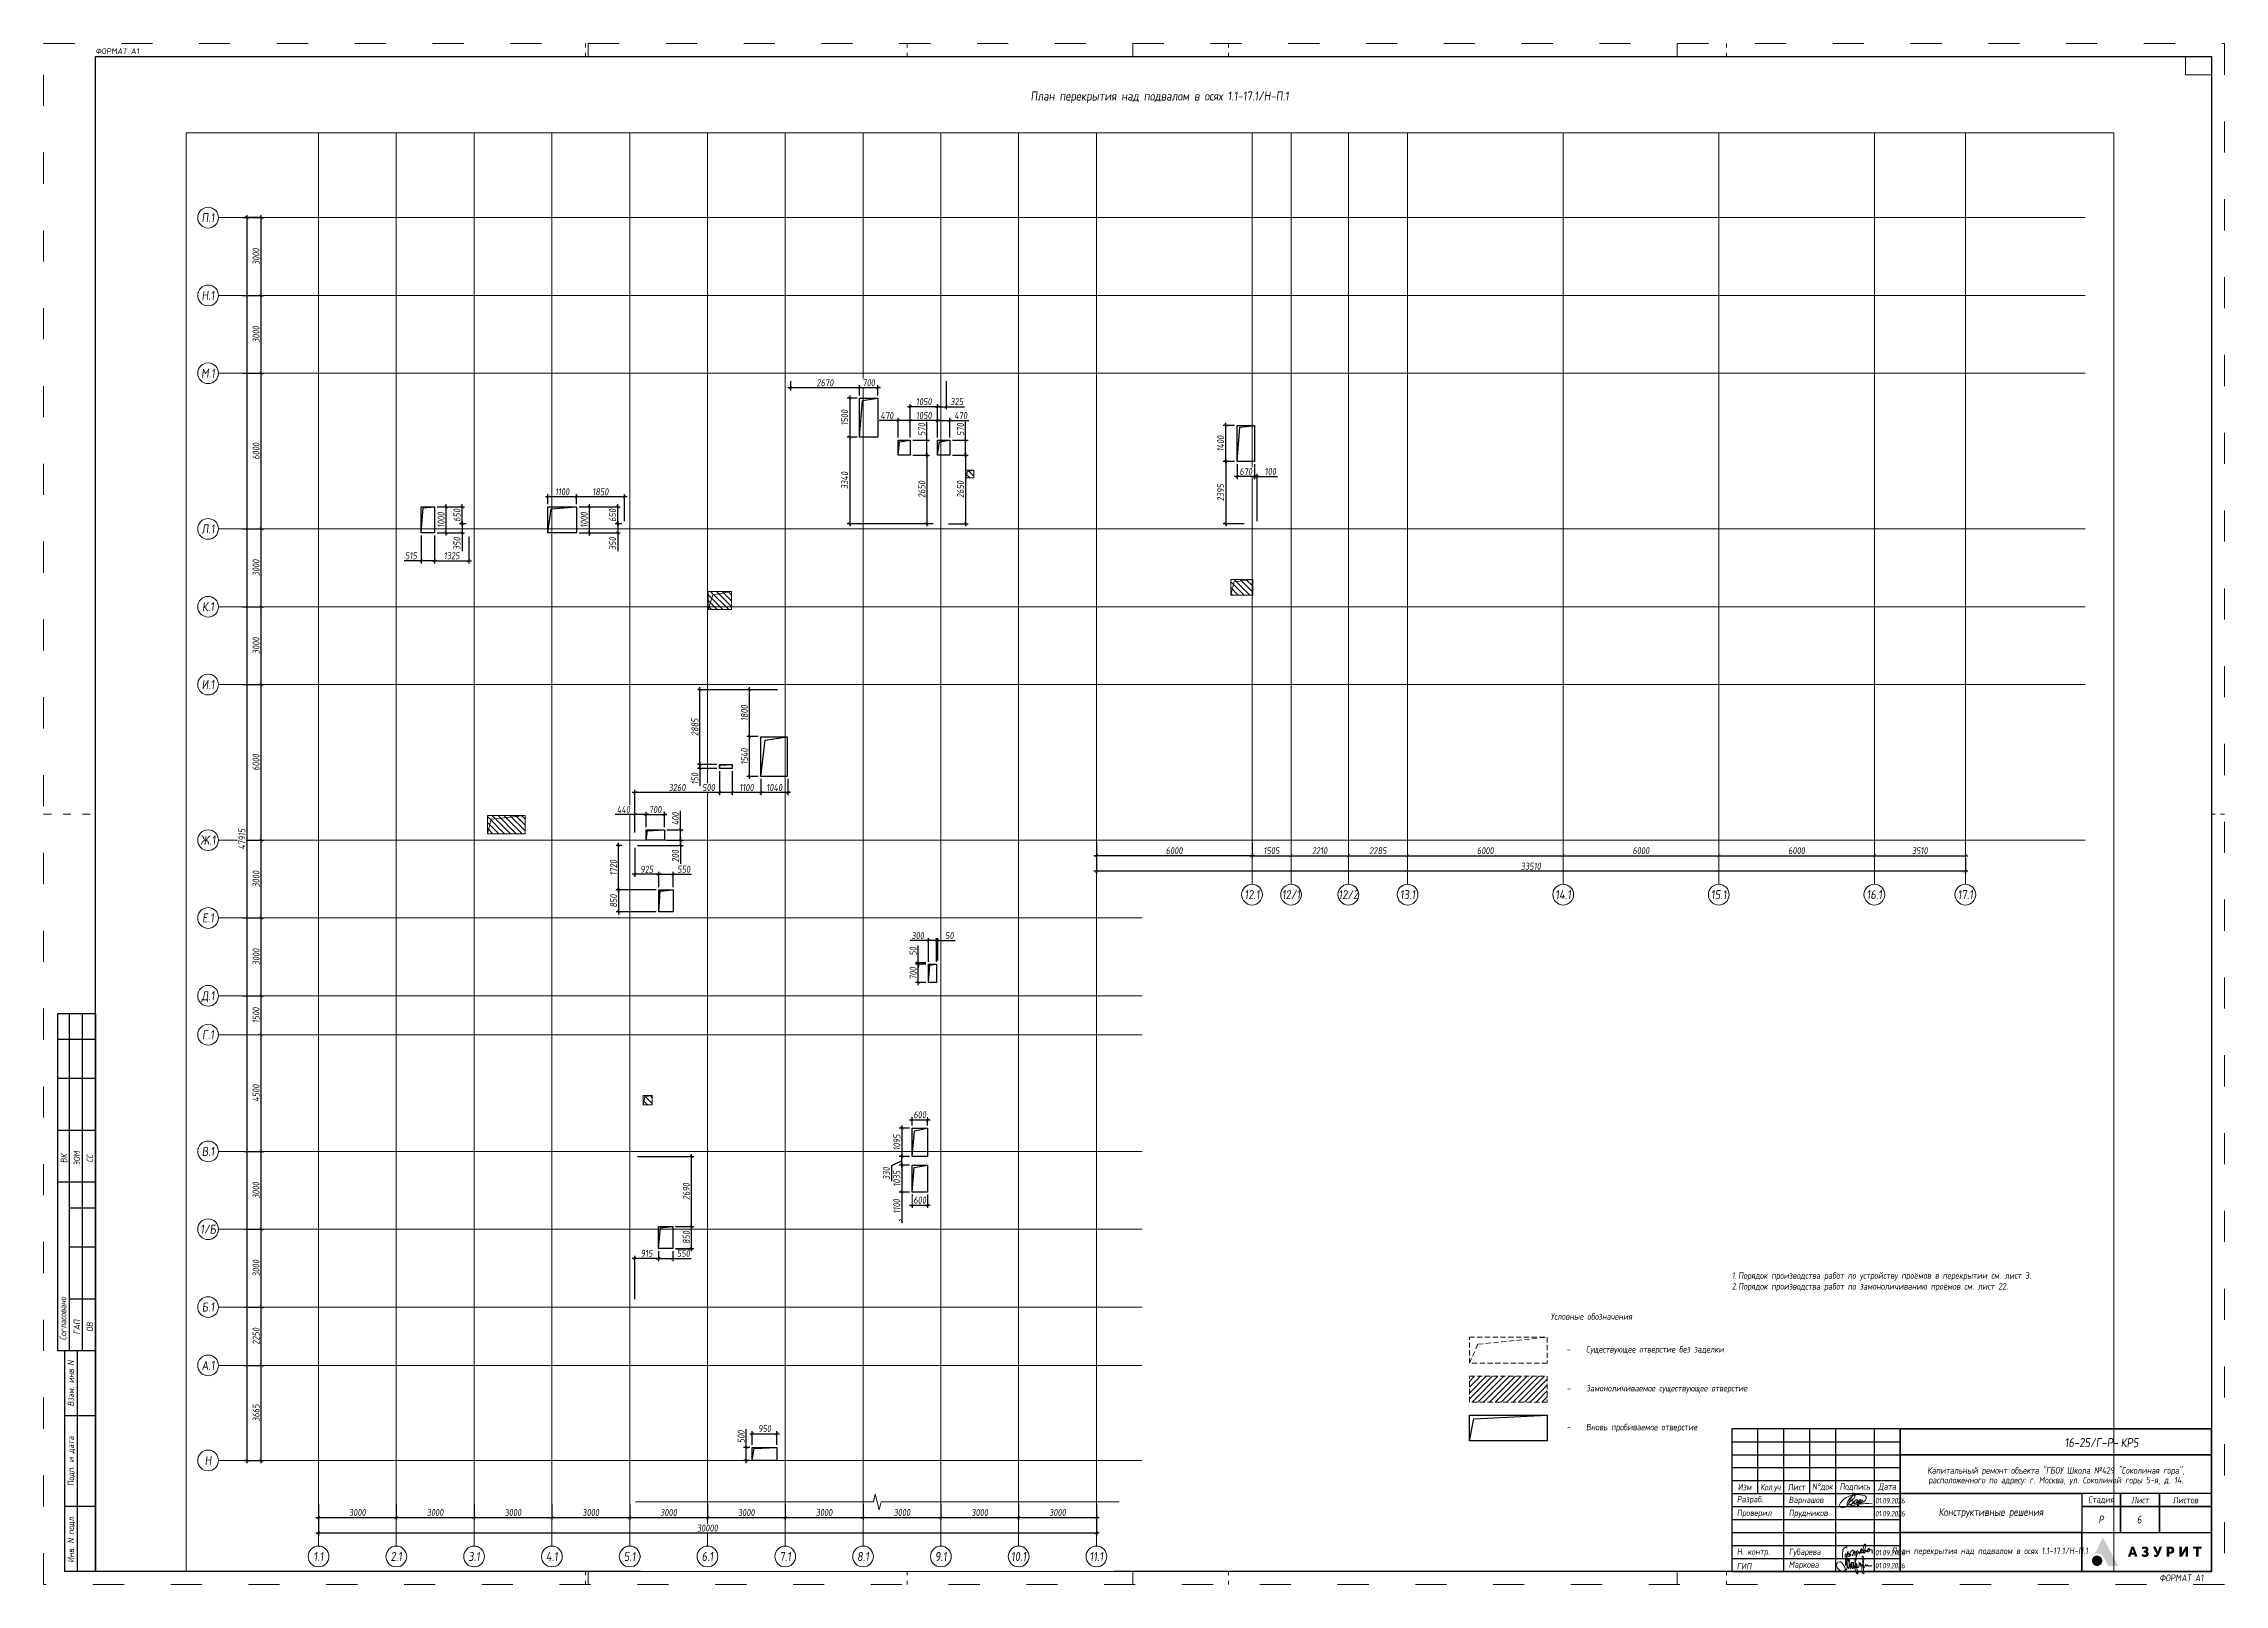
# Paper-space layout '2' of a CAD drawing. Header units: millimetres. Extents: x 0 to 841, y 0 to 594.
# The model-space entities are those that its viewports show. They can reach past a viewport. Long polylines and large blocks are cut down to what shows.
import ezdxf
from ezdxf.enums import TextEntityAlignment as Align

# ---------------------------------------------------------------- set-up
doc = ezdxf.new("R2010")
doc.units = ezdxf.units.MM
for name, pattern in [('ACAD_ISO03W100', [30, 12, -18]), ('ADSK_Штриховая_ш2 п1', [3, 2, -1]), ('осевая', [2, 1.25, -0.25, 0.25, -0.25])]:
    doc.linetypes.add(name, pattern=pattern)
doc.layers.get('0').update_dxf_attribs({"lineweight": 30})
doc.layers.get('Defpoints').update_dxf_attribs({"lineweight": 0})
for name, color, linetype, lineweight in [('_NPLT_SIGN', 5, 'Continuous', 9), ('_RAMKA', 7, 'Continuous', 30), ('_STAMP', 7, 'Continuous', 30), ('_TEXT', 7, 'Continuous', 30), ('КР_Новые отверстия', 5, 'Continuous', 30), ('КР_Оси', 7, 'Continuous', 5), ('КР_Размеры отверстия', 7, 'Continuous', 5), ('КР_Сущ отверстия', 6, 'Continuous', 15), ('КР_Тонкая', 250, 'Continuous', 0)]:
    doc.layers.add(name, color=color, linetype=linetype, lineweight=lineweight)
doc.styles.add('ISOCPEUR', font='isocpeur.ttf', dxfattribs={"width": 0.85, "oblique": 7})
doc.styles.add('SIMPLEX', font='simplex.shx', dxfattribs={"width": 0.85, "oblique": 7})
doc.dimstyles.new('R_100', dxfattribs={"dimtxt": 270, "dimasz": 120, "dimexe": 100, "dimexo": 100, "dimgap": 60, "dimtad": 1, "dimdec": 0, "dimrnd": 5, "dimzin": 0, "dimdsep": 46, "dimtxsty": 'ISOCPEUR', "dimblk": 'ARCHTICK', "dimcen": 0, "dimdle": 100, "dimclrd": 256, "dimclre": 256, "dimclrt": 256, "dimadec": 0, "dimazin": 0, "dimtfac": 2, "dimtdec": 0, "dimtmove": 0, "dimatfit": 3, "dimfxl": 1, "dimtvp": 3, "dimtfill": 1, "dimtolj": 1, "dimtzin": 0, "dimarcsym": 0})

psp = doc.layouts.new('2')

# ---------------------------------------------------------------- texts
at = {"layer": '_TEXT', "style": 'ISOCPEUR'}
for s, insert, char_height, attachment_point in [('План перекрытия над подвалом в осях 1.1-17.1/Н-П.1', (430.41, 573.33), 3.5, 5), ('Условные обозначения', (596.93, 103.26), 2.5, 5), ('\\pxl1,t4;-^IСуществующее отверстие без заделки', (584.83, 90.29), 2.5, 4), ('\\pxl1,t4;-^IЗамоноличиваемое существующее отверстие', (584.83, 75.29), 2.5, 4), ('\\pxl1,t4;-^IВновь пробиваемое отверстие', (584.83, 60.29), 2.5, 4)]:
    psp.add_mtext(s, dxfattribs=dict(at, insert=insert, char_height=char_height, attachment_point=attachment_point))
at = {"layer": '_TEXT', "insert": (651.05, 120.31), "char_height": 2.5, "width": 176.5538, "attachment_point": 1, "style": 'ISOCPEUR'}
psp.add_mtext('\\pxi-3,l3,t1;1.^IПорядок производства работ по устройству проёмов в перекрытии см. лист 3.\\P2.^IПорядок производства работ по замоноличиванию проёмов см. лист 22.', dxfattribs=at)
at = {"layer": '_TEXT', "insert": (808.19, 24.96), "char_height": 3, "attachment_point": 5, "style": 'ISOCPEUR'}
psp.add_mtext_dynamic_manual_height_columns('6', width=13.3529, gutter_width=12.5, heights=[9.08], dxfattribs=at)
at = {"layer": '_TEXT', "color": 5, "insert": (750.58, 12.58), "char_height": 2.5, "attachment_point": 5, "line_spacing_factor": 0.9, "style": 'ISOCPEUR'}
psp.add_mtext_dynamic_manual_height_columns('{\\C256;План перекрытия над подвалом в осях 1.1-17.1/Н-П.1}', width=69.1586, gutter_width=0, heights=[14.57], dxfattribs=at)

msp = doc.modelspace()

# ---------------------------------------------------------------- blocks, each defined once
blk = doc.blocks.new('Логотип Азурит')
at = {"layer": '_STAMP', "linetype": 'Continuous', "true_color": 0x2a3756}
h = blk.add_hatch(color=159, dxfattribs=at)
h.dxf.hatch_style = 1
h.paths.add_polyline_path([(-39.4, 8.5), (-40.02, 9.65), (-40.61, 10.74), (-41.14, 11.7), (-41.62, 12.59), (-41.79, 12.89), (-41.86, 13.01), (-41.91, 12.94), (-41.99, 12.78), (-42.39, 11.96), (-42.77, 11.18), (-43.09, 10.5), (-43.47, 9.72), (-44.18, 8.26), (-44.5, 7.6), (-44.73, 7.14), (-44.85, 6.9), (-44.7, 6.93), (-44.51, 6.95), (-44.27, 6.97), (-44.09, 6.97), (-43.91, 6.96), (-43.74, 6.94), (-43.56, 6.91), (-43.39, 6.87), (-43.22, 6.81), (-43.05, 6.75), (-42.89, 6.68), (-42.73, 6.59), (-42.58, 6.5), (-42.43, 6.4), (-42.29, 6.29), (-42.15, 6.17), (-42.03, 6.04), (-41.91, 5.91), (-41.79, 5.77), (-41.72, 5.65), (-41.63, 5.5), (-41.3, 4.9), (-41.02, 4.39), (-40.57, 3.56), (-40.05, 2.59), (-39.78, 2.11), (-37.86, 2.11), (-36.5, 2.11), (-35.94, 2.12), (-36.48, 3.13), (-36.82, 3.75), (-37.16, 4.37), (-37.67, 5.33), (-38.2, 6.3), (-38.54, 6.93), (-38.87, 7.53)])
h = blk.add_hatch(color=159, dxfattribs=at)
h.dxf.hatch_style = 1
h.paths.add_polyline_path([(-29.3, 7.88), (-29.63, 8.84), (-29.86, 9.53), (-30.37, 9.54), (-30.87, 9.54), (-30.93, 9.38), (-31.26, 8.4), (-31.64, 7.27), (-31.97, 6.31), (-32.19, 5.64), (-32.05, 5.63), (-31.71, 5.62), (-31.23, 5.62), (-31.11, 6.03), (-30.99, 6.44), (-30.37, 6.44), (-29.75, 6.44), (-29.63, 6.03), (-29.52, 5.62), (-29.03, 5.62), (-28.54, 5.62), (-28.6, 5.8), (-28.93, 6.79)])
h.paths.add_polyline_path([(-30.77, 7.21), (-30.74, 7.31), (-30.56, 7.93), (-30.43, 8.43), (-30.39, 8.59), (-30.37, 8.65), (-30.35, 8.64), (-30.31, 8.45), (-30.22, 8.08), (-30.11, 7.66), (-30.01, 7.33), (-29.97, 7.21), (-30.37, 7.21)], flags=16)
h = blk.add_hatch(color=159, dxfattribs=at)
h.dxf.hatch_style = 1
h.paths.add_polyline_path([(-24.39, 7.35), (-24.47, 7.43), (-24.56, 7.5), (-24.66, 7.56), (-24.81, 7.65), (-24.74, 7.69), (-24.65, 7.75), (-24.55, 7.86), (-24.45, 7.97), (-24.38, 8.09), (-24.35, 8.18), (-24.32, 8.25), (-24.31, 8.34), (-24.3, 8.45), (-24.3, 8.65), (-24.31, 8.73), (-24.34, 8.82), (-24.41, 8.99), (-24.51, 9.14), (-24.63, 9.28), (-24.78, 9.39), (-24.95, 9.48), (-25.13, 9.55), (-25.34, 9.59), (-25.56, 9.6), (-25.74, 9.6), (-25.91, 9.58), (-26.08, 9.55), (-26.23, 9.51), (-26.39, 9.46), (-26.53, 9.39), (-26.67, 9.32), (-26.8, 9.23), (-26.9, 9.15), (-26.81, 8.98), (-26.64, 8.66), (-26.54, 8.5), (-26.51, 8.5), (-26.46, 8.54), (-26.35, 8.61), (-26.21, 8.67), (-26.07, 8.73), (-25.93, 8.77), (-25.82, 8.79), (-25.72, 8.79), (-25.62, 8.79), (-25.53, 8.76), (-25.46, 8.73), (-25.39, 8.68), (-25.34, 8.62), (-25.3, 8.55), (-25.26, 8.45), (-25.26, 8.36), (-25.27, 8.27), (-25.32, 8.18), (-25.36, 8.13), (-25.39, 8.08), (-25.44, 8.05), (-25.49, 8.02), (-25.63, 7.99), (-25.84, 7.98), (-26.1, 7.97), (-26.1, 7.6), (-26.1, 7.24), (-25.78, 7.23), (-25.54, 7.21), (-25.45, 7.2), (-25.38, 7.18), (-25.33, 7.15), (-25.28, 7.12), (-25.25, 7.08), (-25.21, 7.02), (-25.19, 6.96), (-25.17, 6.9), (-25.17, 6.76), (-25.18, 6.7), (-25.2, 6.64), (-25.23, 6.58), (-25.26, 6.53), (-25.31, 6.49), (-25.37, 6.45), (-25.44, 6.43), (-25.52, 6.41), (-25.69, 6.39), (-25.78, 6.39), (-25.87, 6.41), (-26, 6.45), (-26.16, 6.51), (-26.3, 6.6), (-26.43, 6.69), (-26.53, 6.76), (-26.77, 6.45), (-26.93, 6.26), (-26.97, 6.2), (-26.98, 6.15), (-26.97, 6.11), (-26.94, 6.07), (-26.82, 5.97), (-26.62, 5.84), (-26.41, 5.73), (-26.19, 5.65), (-25.97, 5.59), (-25.78, 5.57), (-25.53, 5.57), (-25.3, 5.58), (-25.12, 5.61), (-24.99, 5.65), (-24.87, 5.71), (-24.75, 5.78), (-24.64, 5.85), (-24.54, 5.94), (-24.45, 6.03), (-24.37, 6.13), (-24.31, 6.23), (-24.25, 6.37), (-24.21, 6.51), (-24.2, 6.66), (-24.2, 6.82), (-24.21, 6.94), (-24.24, 7.06), (-24.28, 7.16), (-24.33, 7.26)])
h = blk.add_hatch(color=159, dxfattribs=at)
h.dxf.hatch_style = 1
h.paths.add_polyline_path([(-19.61, 8.04), (-19.36, 8.68), (-19.14, 9.22), (-19.03, 9.53), (-19.17, 9.54), (-19.52, 9.54), (-20.02, 9.54), (-20.05, 9.44), (-20.31, 8.65), (-20.59, 7.81), (-20.63, 7.68), (-20.66, 7.62), (-20.67, 7.61), (-20.7, 7.67), (-20.82, 7.97), (-21.01, 8.4), (-21.34, 9.1), (-21.54, 9.54), (-22.06, 9.54), (-22.58, 9.54), (-22.4, 9.17), (-21.88, 8.17), (-21.32, 7.06), (-21.11, 6.63), (-21.09, 6.56), (-21.1, 6.52), (-21.15, 6.45), (-21.21, 6.41), (-21.28, 6.38), (-21.37, 6.37), (-21.45, 6.37), (-21.55, 6.39), (-21.64, 6.43), (-21.74, 6.49), (-21.82, 6.53), (-21.86, 6.49), (-21.92, 6.39), (-22.11, 6.05), (-22.23, 5.85), (-22.18, 5.81), (-22.08, 5.75), (-21.95, 5.69), (-21.81, 5.63), (-21.69, 5.59), (-21.51, 5.57), (-21.31, 5.57), (-21.12, 5.59), (-20.97, 5.62), (-20.88, 5.66), (-20.79, 5.71), (-20.71, 5.77), (-20.63, 5.84), (-20.56, 5.93), (-20.48, 6.02), (-20.35, 6.23), (-20.28, 6.35), (-20.21, 6.51), (-19.92, 7.25)])
h = blk.add_hatch(color=159, dxfattribs=at)
h.dxf.hatch_style = 1
h.paths.add_polyline_path([(-14.46, 7.53), (-14.41, 7.64), (-14.37, 7.74), (-14.33, 7.96), (-14.31, 8.19), (-14.32, 8.41), (-14.37, 8.63), (-14.45, 8.83), (-14.5, 8.93), (-14.55, 9.02), (-14.62, 9.1), (-14.69, 9.18), (-14.81, 9.29), (-14.92, 9.37), (-15.06, 9.43), (-15.21, 9.49), (-15.33, 9.52), (-15.49, 9.53), (-16.3, 9.54), (-17.21, 9.54), (-17.21, 7.58), (-17.21, 5.62), (-16.73, 5.62), (-16.25, 5.62), (-16.25, 6.23), (-16.25, 6.83), (-15.87, 6.83), (-15.58, 6.84), (-15.35, 6.86), (-15.17, 6.91), (-14.99, 6.98), (-14.83, 7.08), (-14.69, 7.2), (-14.56, 7.36)])
h.paths.add_polyline_path([(-15.6, 7.68), (-15.67, 7.66), (-15.95, 7.66), (-16.25, 7.66), (-16.25, 8.2), (-16.25, 8.74), (-15.93, 8.73), (-15.64, 8.72), (-15.57, 8.7), (-15.51, 8.67), (-15.42, 8.6), (-15.35, 8.51), (-15.32, 8.45), (-15.3, 8.39), (-15.29, 8.19), (-15.29, 8.07), (-15.3, 8), (-15.32, 7.94), (-15.35, 7.88), (-15.39, 7.82), (-15.43, 7.78), (-15.53, 7.71)], flags=16)
h = blk.add_hatch(color=159, dxfattribs=at)
h.dxf.hatch_style = 1
h.paths.add_polyline_path([(-10.09, 7.82), (-9.98, 8.03), (-9.94, 8.12), (-9.95, 7.93), (-9.96, 7.49), (-9.97, 6.69), (-9.97, 5.62), (-9.5, 5.62), (-9.04, 5.62), (-9.04, 7.58), (-9.04, 9.54), (-9.51, 9.54), (-9.99, 9.54), (-10.36, 8.91), (-10.84, 8.1), (-11.03, 7.78), (-11.26, 7.34), (-11.37, 7.13), (-11.42, 7.05), (-11.41, 7.31), (-11.39, 7.78), (-11.39, 8.55), (-11.39, 9.54), (-11.86, 9.54), (-12.34, 9.54), (-12.34, 7.58), (-12.34, 5.62), (-11.86, 5.62), (-11.37, 5.62), (-11.18, 5.95), (-10.61, 6.89), (-10.31, 7.42)])
h = blk.add_hatch(color=159, dxfattribs=at)
h.dxf.hatch_style = 1
h.paths.add_polyline_path([(-3.74, 9.14), (-3.74, 9.54), (-5.42, 9.54), (-7.09, 9.54), (-7.09, 9.14), (-7.09, 8.74), (-6.5, 8.74), (-5.9, 8.74), (-5.9, 7.18), (-5.9, 5.62), (-5.43, 5.62), (-4.95, 5.62), (-4.95, 7.18), (-4.95, 8.74), (-4.35, 8.74), (-3.74, 8.74)])
at = {"layer": '_STAMP', "linetype": 'Continuous', "true_color": 0x1447b7}
h = blk.add_hatch(color=162, dxfattribs=at)
h.dxf.hatch_style = 1
h.paths.add_polyline_path([(-42.09, 4.22), (-42.11, 4.4), (-42.15, 4.58), (-42.2, 4.76), (-42.27, 4.93), (-42.35, 5.1), (-42.45, 5.26), (-42.57, 5.41), (-42.7, 5.55), (-42.8, 5.64), (-42.91, 5.72), (-43.14, 5.86), (-43.38, 5.97), (-43.63, 6.05), (-43.89, 6.09), (-44.15, 6.1), (-44.42, 6.07), (-44.55, 6.04), (-44.68, 6.01), (-44.87, 5.94), (-45.05, 5.85), (-45.22, 5.74), (-45.37, 5.62), (-45.51, 5.49), (-45.63, 5.35), (-45.75, 5.19), (-45.84, 5.03), (-45.92, 4.85), (-45.98, 4.67), (-46.03, 4.49), (-46.06, 4.29), (-46.07, 4.1), (-46.05, 3.9), (-46.02, 3.7), (-45.97, 3.51), (-45.92, 3.37), (-45.87, 3.24), (-45.8, 3.11), (-45.72, 2.99), (-45.64, 2.88), (-45.54, 2.77), (-45.44, 2.67), (-45.33, 2.57), (-45.22, 2.49), (-45.1, 2.41), (-44.98, 2.34), (-44.85, 2.28), (-44.72, 2.22), (-44.58, 2.18), (-44.44, 2.15), (-44.3, 2.13), (-44.05, 2.12), (-43.8, 2.14), (-43.57, 2.19), (-43.34, 2.26), (-43.12, 2.37), (-42.92, 2.5), (-42.73, 2.65), (-42.56, 2.83), (-42.44, 2.99), (-42.34, 3.15), (-42.26, 3.32), (-42.19, 3.49), (-42.14, 3.67), (-42.11, 3.85), (-42.09, 4.03)])
blk = doc.blocks.new('_Azurit_Stamp')
at = {"layer": '_NPLT_SIGN'}
for points, knots in [([(-135.62, 26.32), (-135.39, 26.34), (-134.29, 26.7), (-133.23, 27.53), (-133.15, 28.05), (-132.93, 29.17), (-136.73, 29.8), (-138.89, 29.27), (-141.37, 28.37), (-142.8, 26.83), (-143.43, 25.69), (-143.77, 24.83), (-142.52, 24.49), (-140.48, 24.9), (-137.71, 25.59), (-134.61, 26.27), (-130.77, 26.07)], [0, 0, 0, 0, 0.00299112, 0.00630591, 0.00960495, 0.01564427, 0.0235417, 0.03307061, 0.04068731, 0.0472924, 0.052033, 0.05589459, 0.06060815, 0.06742814, 0.07629614, 0.08709949, 0.08709949, 0.08709949, 0.08709949]), ([(-138.54, 29.73), (-138.23, 30.29), (-138.17, 30.35), (-138.13, 30.35), (-138.13, 30.28), (-138.93, 28.09), (-140.15, 25.52), (-140.39, 25.35), (-140.48, 25.35), (-140.59, 26.12), (-140.3, 26.92), (-139.24, 28.44), (-138.32, 29.25), (-137.92, 29.41), (-137.51, 29.3), (-137.35, 28.84), (-137.93, 28.05), (-139.09, 27.12), (-139.52, 26.89), (-139.64, 26.84), (-139.64, 26.87), (-139.59, 26.92), (-138.96, 27.35), (-138.41, 27.4), (-138.16, 26.91), (-138.23, 26.73), (-138.23, 26.26), (-138.84, 25.79), (-139.34, 25.64), (-139.56, 25.64), (-139.65, 25.64), (-139.65, 25.69), (-139.46, 25.78), (-138.59, 26.13), (-138.21, 26.26), (-137.78, 26.59), (-137.49, 27.32), (-137.1, 27.59), (-136.7, 27.62), (-136.61, 27.38), (-136.65, 26.97), (-136.8, 26.68), (-137.14, 26.23), (-137.49, 26.08), (-137.79, 26.05), (-137.85, 26.42), (-137.68, 26.85)], [0, 0, 0, 0, 0.00084043, 0.00104969, 0.00371864, 0.00945796, 0.01543448, 0.01897204, 0.0202508, 0.02213745, 0.025948, 0.03024455, 0.03408673, 0.03636794, 0.03784103, 0.03991667, 0.0431516, 0.0463861, 0.04869202, 0.04940408, 0.04966041, 0.05061238, 0.05212417, 0.05416473, 0.05557826, 0.05690551, 0.05846862, 0.06038446, 0.06203112, 0.06293682, 0.06333319, 0.06371317, 0.06502521, 0.06671651, 0.06877673, 0.07066608, 0.07263578, 0.07445661, 0.07568926, 0.07685654, 0.07793779, 0.07936629, 0.08076287, 0.08213479, 0.0832984, 0.08454928, 0.08454928, 0.08454928, 0.08454928]), ([(-136.29, 27.59), (-136.57, 27.2), (-136.75, 26.81), (-136.98, 26.46), (-136.81, 26.29), (-136.61, 26.3), (-136.19, 26.83), (-136.03, 27.05), (-135.71, 27.59), (-135.34, 27.7), (-135.25, 27.61), (-135.27, 27.34), (-135.62, 26.63), (-136.06, 25.44)], [0, 0, 0, 0, 0.0014448, 0.00263215, 0.00357107, 0.00479361, 0.00604223, 0.00776758, 0.00916622, 0.01041376, 0.01126103, 0.01255992, 0.01510728, 0.01510728, 0.01510728, 0.01510728]), ([(-136.06, 25.44), (-136.5, 24.84), (-137.04, 24.75), (-135.67, 27.04), (-134.99, 27.51), (-134.48, 27.51), (-134.72, 26.64), (-135.62, 26.32)], [0, 0, 0, 0, 0.0043322, 0.00875939, 0.01314743, 0.01560478, 0.01819439, 0.01819439, 0.01819439, 0.01819439]), ([(-142.35, 4.76), (-142.31, 6.1), (-142.19, 7.03), (-142.19, 8.02), (-142.19, 8.4), (-142.12, 8.47), (-141.13, 9.36), (-140.83, 9.44), (-140.71, 9.44), (-140.63, 9.36), (-140.63, 9.01)], [0, 0, 0, 0, 0.0035831, 0.00610071, 0.00770703, 0.00968285, 0.01159584, 0.01352143, 0.01412232, 0.01475797, 0.01475797, 0.01475797, 0.01475797]), ([(-138.29, 6.9), (-137.7, 7.13), (-137.2, 7.42), (-136.65, 7.8), (-136.5, 7.89), (-136.43, 7.99), (-136.45, 8.09), (-136.53, 8.06), (-136.81, 7.56), (-136.92, 7.19), (-137.02, 6.21), (-136.96, 5.01), (-136.96, 4.54), (-136.96, 4.29), (-137.07, 4.29), (-137.17, 4.39), (-137.17, 5.01), (-136.58, 6.81), (-136.14, 7.49), (-135.95, 7.64), (-135.91, 7.6), (-135.87, 7.46), (-135.87, 7.04), (-135.86, 6.83), (-135.81, 6.8), (-135.72, 6.85), (-135.13, 7.43), (-134.82, 8.04), (-134.75, 8.35), (-134.79, 8.59), (-134.91, 8.68), (-135.18, 8.5), (-135.29, 8.15), (-135.32, 7.59), (-135.14, 7.18), (-134.94, 7.11), (-134.63, 7.23), (-134.2, 7.66), (-133.63, 8.5), (-133.21, 9.61), (-133.37, 10.44), (-133.51, 10.51), (-133.58, 10.52), (-133.69, 10.49), (-133.9, 10.21), (-134.27, 9.2), (-134.44, 8.13), (-134.29, 7.34), (-134.09, 7.06), (-133.93, 7.06), (-133.38, 7.51), (-133.38, 7.96), (-133.47, 8.19), (-133.73, 8.2), (-133.87, 8.1), (-133.99, 7.85), (-134.05, 7.56), (-133.97, 7.39), (-133.86, 7.32), (-133.52, 7.37), (-132.77, 8.02), (-132.58, 8.25), (-132.44, 8.71), (-132.12, 8.89), (-131.73, 8.83), (-131.7, 8.24), (-132, 7.75), (-132.51, 7.42), (-132.67, 7.93), (-132.57, 8.38), (-132.52, 8.5), (-132.49, 8.32), (-132.37, 8.27), (-131.67, 8.31), (-131.16, 8.31), (-130.82, 8.28), (-130.82, 7.88), (-130.82, 7.62), (-130.87, 7.36), (-130.86, 7.16), (-130.76, 6.99)], [0, 0, 0, 0, 0.002061, 0.0036154, 0.0046696, 0.0050974, 0.0054418, 0.0062669, 0.0074082, 0.0095322, 0.012344, 0.0152477, 0.0173466, 0.0182547, 0.0187982, 0.0197454, 0.0226428, 0.0262833, 0.0295057, 0.0307223, 0.0311997, 0.0318816, 0.0327288, 0.0334831, 0.0338833, 0.0349628, 0.0367236, 0.0387232, 0.0400853, 0.0408698, 0.0416582, 0.0425762, 0.0439393, 0.0454368, 0.046769, 0.0478604, 0.0491315, 0.0512693, 0.0543417, 0.0576748, 0.0600731, 0.0612526, 0.0616232, 0.0622122, 0.0638923, 0.0666299, 0.069869, 0.0723061, 0.0737444, 0.0750704, 0.0765109, 0.078042, 0.0790802, 0.0798296, 0.0806092, 0.081431, 0.0822644, 0.0829363, 0.0836607, 0.0852585, 0.0870435, 0.0889793, 0.0902316, 0.0915967, 0.0930789, 0.0947907, 0.0967323, 0.0986141, 0.1003735, 0.1016008, 0.1024329, 0.1028978, 0.1039958, 0.1054643, 0.107171, 0.1085436, 0.10964, 0.1106443, 0.1114336, 0.1121611, 0.1121611, 0.1121611, 0.1121611]), ([(-141.15, 0.69), (-141.49, 2.09), (-142.47, 3.47), (-143.24, 3.85), (-144.27, 3.45), (-144.71, 2.44), (-144.21, 1.25), (-143.23, 0.16), (-141.92, 0), (-140.56, 0.76), (-140.41, 1.86), (-140.44, 3.76), (-140.44, 4.84)], [0, 0, 0, 0, 0.00435621, 0.00834068, 0.01168595, 0.01550962, 0.01972632, 0.02417924, 0.0289255, 0.03328241, 0.03828155, 0.04275783, 0.04275783, 0.04275783, 0.04275783]), ([(-141.15, 6.87), (-141.29, 6.45), (-141.29, 6.01), (-141.24, 5.59), (-141.12, 5.54), (-140.93, 5.67), (-140.46, 6.31), (-140.2, 6.99), (-140.1, 7.47), (-140.11, 7.7), (-140.17, 7.71), (-140.25, 7.67), (-140.63, 6.81), (-140.74, 5.65), (-140.74, 4.47), (-140.61, 3.49), (-140.61, 2.84), (-140.8, 2.44), (-140.95, 2.4), (-141.06, 2.4), (-141.2, 2.72), (-141.14, 3.85), (-140.91, 4.66), (-140.3, 6.17), (-139.96, 6.89), (-139.83, 7.02), (-139.71, 6.9), (-139.67, 6.45), (-139.62, 6.14), (-139.52, 5.95), (-139.34, 5.95), (-139.23, 6.03), (-139.11, 6.2), (-139.01, 6.47), (-139.12, 6.63), (-139.33, 6.52), (-139.44, 6.32), (-139.68, 5.86), (-139.72, 5.68), (-139.76, 5.59), (-139.78, 5.63), (-139.76, 5.78), (-139.38, 7.19), (-139.01, 7.73), (-138.57, 8.11), (-138.35, 8.19), (-138.17, 8.15), (-138.11, 7.96), (-138.02, 7.23), (-138.14, 6.91), (-138.34, 6.08), (-138.39, 6.03), (-138.44, 6.08), (-138.28, 6.61), (-137.93, 7.39), (-137.7, 7.76), (-137.48, 7.97), (-137.44, 7.86), (-137.5, 6.81), (-137.5, 6.25), (-137.53, 6.08)], [0, 0, 0, 0, 0.00141903, 0.00251453, 0.00337203, 0.00464653, 0.00656525, 0.00877126, 0.01035522, 0.01120876, 0.01162334, 0.0128081, 0.0152087, 0.01880295, 0.02245602, 0.02553595, 0.02780375, 0.02915839, 0.02992211, 0.0305915, 0.03233411, 0.03487331, 0.03881069, 0.04238535, 0.04524248, 0.04650068, 0.0473813, 0.04840926, 0.04948548, 0.0502589, 0.05082659, 0.051391, 0.05208083, 0.05284209, 0.05363298, 0.05434785, 0.05541659, 0.0564329, 0.05731609, 0.05768512, 0.05801426, 0.05982684, 0.06230422, 0.06525775, 0.06687307, 0.06797065, 0.06863967, 0.06985615, 0.07125576, 0.07337441, 0.07476414, 0.07584655, 0.07660409, 0.07822482, 0.08024043, 0.08198553, 0.08292431, 0.08454256, 0.08644351, 0.08840011, 0.08840011, 0.08840011, 0.08840011]), ([(-140.2, 4.31), (-140.29, 4.83), (-140.54, 5.14), (-140.86, 5.19), (-141.1, 5.03), (-141.14, 4.31), (-140.54, 2.46), (-140.01, 1.28), (-139.93, 1.16), (-139.86, 1.17), (-139.77, 1.6), (-139.61, 3.06), (-139.61, 4.31), (-139.65, 4.8), (-139.77, 4.87), (-139.88, 4.87), (-139.95, 4.75), (-139.85, 3.64), (-139.52, 1.92), (-139.22, 1.11), (-139.1, 1.11), (-139.03, 1.18), (-138.66, 2.48), (-138.66, 2.92), (-138.73, 3.05), (-138.93, 3.05), (-139.14, 2.97), (-139.29, 2.75), (-139.26, 2.15), (-139.01, 1.8), (-138.74, 1.64), (-138.54, 1.3), (-138.18, 1.1), (-138.02, 1.14), (-137.8, 2.51), (-137.86, 3.11), (-138.16, 3.48), (-138.67, 3.51), (-138.99, 3.24), (-139.09, 2.76), (-138.95, 2.09), (-138.69, 1.69), (-138.47, 1.67), (-138.05, 1.98), (-137.95, 2.23), (-137.97, 2.77), (-138.07, 2.97), (-138.12, 3.01), (-138.14, 2.99), (-138.15, 2.9), (-138.09, 1.83), (-137.8, 1.41), (-137.56, 1.21), (-137.36, 1.27), (-137.03, 1.91), (-137.03, 2.57), (-137.27, 3.71), (-137.48, 4.43), (-137.53, 4.59), (-137.57, 4.61), (-137.59, 4.59), (-137.47, 3.81), (-136.86, 1.2), (-136.46, 0.08), (-136.28, -0.81), (-136.32, -0.94), (-136.42, -0.94), (-136.59, -0.91), (-137.13, -0.22), (-137.4, 0.67), (-137.54, 2), (-137.4, 2.73), (-137.04, 2.99), (-136.77, 2.95), (-136.73, 2.8), (-136.73, 2.45), (-136.59, 1.88), (-136.33, 1.53), (-136.19, 1.53), (-136.04, 1.58), (-135.99, 1.8), (-135.92, 2.21), (-135.85, 2.9), (-135.9, 3.2), (-135.92, 3.45), (-135.88, 3.5), (-135.79, 3.45), (-135.52, 2.77), (-135.34, 2.21), (-135.31, 2), (-135.33, 1.98), (-135.38, 2.03), (-135.49, 2.37), (-135.56, 2.62), (-135.49, 3.14), (-135.42, 3.21), (-135.28, 3.11), (-135.04, 2.61), (-134.86, 2.18), (-134.64, 2.16), (-134.4, 2.53), (-134.18, 3.41), (-134.02, 4.41), (-134.13, 5.33), (-134.32, 5.76), (-134.47, 5.88), (-134.6, 5.84), (-134.7, 5.63), (-134.57, 4.86), (-134.47, 4.09), (-134.26, 2.54), (-134.12, 1.29), (-134.12, 0.46), (-134.08, -0.14), (-133.99, -0.54), (-133.96, -0.89), (-134.09, -0.99), (-134.32, -0.95), (-134.62, -0.64), (-134.84, 1.08), (-134.89, 2.07), (-134.83, 2.63), (-134.67, 2.68), (-134.38, 2.47), (-134.26, 2.08), (-134.26, 1.86), (-134.26, 1.44), (-134.04, 1.25), (-133.8, 1.49), (-133.51, 2.34), (-133.42, 2.53), (-133.34, 2.55), (-133.23, 2.44), (-133.2, 2.13), (-133.13, 2.09), (-133, 2.17), (-132.87, 2.38), (-132.72, 2.52), (-132.57, 2.43), (-132.52, 2.24), (-132.35, 2.06), (-132.19, 2.06), (-132.08, 2.13), (-131.85, 2.2), (-131.59, 2.17), (-131.51, 2.08), (-131.29, 2.06), (-131.1, 2.11), (-130.9, 2.23)], [0, 0, 0, 0, 0.0013642, 0.0024716, 0.0039271, 0.0071604, 0.0114923, 0.0151992, 0.0168552, 0.017577, 0.0197425, 0.0231954, 0.0267048, 0.0287659, 0.0295817, 0.0300123, 0.031498, 0.0347832, 0.0388614, 0.0418614, 0.0430502, 0.0447716, 0.0468358, 0.0489595, 0.0498178, 0.0504412, 0.0511968, 0.0523995, 0.0538233, 0.0552935, 0.0565438, 0.0577717, 0.0588373, 0.0609859, 0.0633503, 0.0660541, 0.0677903, 0.0693288, 0.0708886, 0.0726354, 0.0744423, 0.0759439, 0.0772831, 0.0783918, 0.0798486, 0.0809736, 0.0818741, 0.0822252, 0.0824312, 0.0837412, 0.0855667, 0.0876358, 0.0887665, 0.0901391, 0.0918825, 0.0946733, 0.0974863, 0.0997671, 0.1008166, 0.101087, 0.1020353, 0.1058616, 0.110959, 0.1161878, 0.1186349, 0.1198924, 0.1203364, 0.1215942, 0.123759, 0.1272016, 0.1305016, 0.133259, 0.1348584, 0.1358061, 0.1366498, 0.1378419, 0.1393454, 0.1406226, 0.1414171, 0.1419862, 0.1428554, 0.1443162, 0.1458558, 0.147224, 0.1479078, 0.1483694, 0.1493507, 0.1509007, 0.1525761, 0.1534842, 0.1538318, 0.1543395, 0.1550943, 0.1563412, 0.1572985, 0.1581547, 0.1590571, 0.160364, 0.1617296, 0.1629626, 0.1646785, 0.1672603, 0.1703712, 0.1730004, 0.1747326, 0.175603, 0.1762204, 0.1774892, 0.1794496, 0.1828662, 0.186801, 0.1907892, 0.1937227, 0.1957314, 0.1972287, 0.1982494, 0.1990669, 0.1999687, 0.2025853, 0.2060361, 0.2096286, 0.2115128, 0.2127044, 0.213734, 0.2148092, 0.2159556, 0.216966, 0.2181091, 0.2197772, 0.2213504, 0.222648, 0.2231309, 0.2237283, 0.2243257, 0.2249206, 0.2254421, 0.2261004, 0.22678, 0.2274149, 0.2280973, 0.2287697, 0.2293729, 0.2299582, 0.230652, 0.2313279, 0.2319846, 0.2325681, 0.2332749, 0.2332749, 0.2332749, 0.2332749])]:
    blk.add_open_spline(points, degree=3, knots=knots, dxfattribs=at)
at = {"layer": '_STAMP'}
for p, q in [((-175, 55), (-175, 30)), ((-165, 55), (-165, 0)), ((-155, 55), (-155, 30)), ((-145, 55), (-145, 0)), ((-130, 55), (-130, 0)), ((-120, 55), (-120, 0)), ((-185, 50), (-120, 50)), ((-185, 45), (-120, 45)), ((-185, 40), (-120, 40)), ((-185, 35), (-120, 35)), ((-185, 30), (-120, 30)), ((-185, 25), (-120, 25)), ((-185, 20), (-120, 20)), ((-185, 15), (-120, 15)), ((-185, 10), (-120, 10)), ((-185, 5), (-120, 5))]:
    blk.add_line(p, q, dxfattribs=at)
for points in [[(-185, 0), (0, 0), (0, 55), (-185, 55)], [(-120, 55), (0, 55), (0, 45), (-120, 45)], [(-120, 45), (0, 45), (0, 30), (-120, 30)], [(-120, 30), (-50, 30), (-50, 15), (-120, 15)], [(-50, 25), (-35, 25), (-35, 30), (-50, 30)], [(-35, 25), (-20, 25), (-20, 30), (-35, 30)], [(-20, 25), (0, 25), (0, 30), (-20, 30)], [(-50, 15), (-35, 15), (-35, 25), (-50, 25)], [(-35, 15), (-20, 15), (-20, 25), (-35, 25)], [(-20, 15), (0, 15), (0, 25), (-20, 25)], [(-120, 15), (-50, 15), (-50, 0), (-120, 0)], [(-50, 15), (0, 15), (0, 0), (-50, 0)], [(-50, 15), (0, 15), (0, 0), (-50, 0)]]:
    blk.add_lwpolyline(points, close=True, dxfattribs=at)
at = {"linetype": 'Continuous'}
blk.add_blockref('Логотип Азурит', (0, 0), dxfattribs=at)
blk.add_blockref('Логотип Азурит', (0, 0), dxfattribs=at)
at = {"layer": '_TEXT', "style": 'ISOCPEUR', "oblique": 7, "width": 0.85}
blk.add_text('КР5', height=3.5, dxfattribs=at).set_placement((-35, 49.62), align=Align.MIDDLE_LEFT)
at = {"layer": '_TEXT', "line_spacing_factor": 0.9, "style": 'ISOCPEUR'}
for s, width, heights, insert, char_height, attachment_point in [('16-25/Г-Р-', 69.1586, [9.61], (-35.88, 49.66), 3.5, 6), ('\\pxqc;Капитальный ремонт объекта "ГБОУ Школа №429 "Соколиная гора",\\Pрасположенного по адресу: г. Москва, ул. Соколиной горы 5-я, д. 14.', 120, [14.01], (-60, 36.73), 2.5, 5), ('Конструктивные решения', 69.1586, [14.57], (-85, 22.5), 3, 5)]:
    blk.add_mtext_dynamic_manual_height_columns(s, width=width, gutter_width=0, heights=heights, dxfattribs=dict(at, insert=insert, char_height=char_height, attachment_point=attachment_point))
at = {"layer": '_TEXT', "style": 'ISOCPEUR'}
for s, width, heights, insert, char_height, attachment_point in [('Изм', 10, [0], (-180, 32.5), 2.5, 5), ('{\\W0.7;Кол.уч}', 10, [0], (-170, 32.17), 2.5, 5), ('Лист', 10, [0], (-160, 32.5), 2.5, 5), ('N%%Dдок', 10, [0], (-150, 32.5), 2.5, 5), ('Подпись', 10, [0], (-137.5, 32.5), 2.5, 5), ('Дата', 10, [0], (-125, 32.5), 2.5, 5), ('Разраб.', 20, [0], (-183, 27.5), 2.4, 4), ('Варнашов', 19.0361, [0], (-163, 27.23), 2.4, 4), ('{\\W0.82;\\T0.92;01.09.2026}', 7.4894, [0], (-129.7, 27.23), 2.1, 4), ('Стадия', 15, [0], (-42.5, 27.5), 2.5, 5), ('Лист', 15, [0], (-27.5, 27.5), 2.5, 5), ('Листов', 15, [0], (-10, 27.5), 2.5, 5), ('Проверил', 20, [0], (-183, 22.27), 2.4, 4), ('Прудников', 19.0361, [0], (-163, 22.23), 2.4, 4), ('{\\W0.82;\\T0.92;01.09.2026}', 7.4894, [0], (-129.7, 22.23), 2.1, 4), ('Р', 13.3529, [9.08], (-42.5, 20), 3, 5), ('Н. контр.', 20, [0], (-183, 7.27), 2.4, 4), ('Губарева', 19.0361, [0], (-163, 7.23), 2.4, 4), ('ГИП', 20, [0], (-183, 2.04), 2.4, 4), ('Маркова', 19.0361, [0], (-163, 2.29), 2.4, 4), ('{\\W0.82;\\T0.92;01.09.2026}', 7.4894, [0], (-129.7, 7.23), 2.1, 4), ('{\\W0.82;\\T0.92;01.09.2026}', 7.4894, [0], (-129.7, 2.23), 2.1, 4)]:
    blk.add_mtext_dynamic_manual_height_columns(s, width=width, gutter_width=12.5, heights=heights, dxfattribs=dict(at, insert=insert, char_height=char_height, attachment_point=attachment_point))
blk = doc.blocks.new('_DOP_POLE')
at = {"layer": '_STAMP'}
for p, q in [((-14.5, 150), (-14.5, 215)), ((0, 215), (-14.5, 215)), ((-10, 150), (-10, 215)), ((-5, 150), (-5, 215)), ((0, 215), (0, 0)), ((0, 205), (-14.5, 205)), ((0, 190), (-14.5, 190)), ((0, 170), (-14.5, 170)), ((-14.5, 85), (-14.5, 150)), ((0, 150), (-14.5, 150)), ((-10, 85), (-10, 150)), ((-5, 85), (-5, 150)), ((0, 140), (-10, 140)), ((0, 125), (-10, 125)), ((0, 105), (-10, 105)), ((0, 85), (-14.5, 85)), ((-12, 85), (-12, 0)), ((-7, 85), (-7, 0)), ((0, 60), (-12, 60)), ((0, 25), (-12, 25)), ((0, 0), (-12, 0))]:
    blk.add_line(p, q, dxfattribs=at)
at = {"layer": '_TEXT', "style": 'ISOCPEUR', "oblique": 7, "width": 0.85}
for s, p in [('ВК', (-12.16, 159.24)), ('ЭОМ', (-7.16, 159.24)), ('СС', (-2.16, 159.24)), ('Согласовано', (-12.5, 97.5)), ('ГАП', (-7.16, 94.24)), ('ОВ', (-2.16, 94.24)), ('Взам. инв N', (-9.5, 72.5)), ('Подп. и дата', (-9.5, 42.5)), ('Инв. N подл.', (-9.5, 12.5))]:
    blk.add_text(s, height=2.5, rotation=90, dxfattribs=at).set_placement(p, align=Align.MIDDLE_CENTER)
blk = doc.blocks.new('_R_A-1 L')
at = {"layer": '_RAMKA', "color": 8, "linetype": 'ACAD_ISO03W100', "lineweight": 9, "ltscale": 0.12}
for p, q in [((209, 594), (209, 589)), ((333, 594), (333, 589)), ((457, 594), (457, 589)), ((649, 594), (649, 589)), ((841, 297), (836, 297)), ((209, 5), (209, 0)), ((333, 5), (333, 0)), ((457, 5), (457, 0)), ((649, 5), (649, 0))]:
    blk.add_line(p, q, dxfattribs=at)
at = {"layer": '_RAMKA', "color": 8, "lineweight": 9}
for p, q in [((210, 589), (210, 594)), ((420, 589), (420, 594)), ((630, 589), (630, 594)), ((210, 0), (210, 5)), ((420, 0), (420, 5)), ((630, 0), (630, 5))]:
    blk.add_line(p, q, dxfattribs=at)
at = {"layer": '_RAMKA', "color": 8, "linetype": 'ACAD_ISO03W100', "lineweight": 9, "ltscale": 0.25}
blk.add_line((0, 297), (20, 297), dxfattribs=at)
at = {"layer": '_RAMKA'}
blk.add_lwpolyline([(20, 589), (836, 589), (836, 5), (20, 5)], close=True, dxfattribs=at)
at = {"layer": 'Defpoints', "color": 253, "linetype": 'ACAD_ISO03W100'}
for points in [[(0, 594), (841, 594), (841, 0), (0, 0)], [(826, 582), (836, 582), (836, 589), (826, 589)]]:
    blk.add_lwpolyline(points, close=True, dxfattribs=at)
at = {"layer": '_RAMKA'}
blk.add_blockref('_DOP_POLE', (20, 5), dxfattribs=at)
at = {"layer": '_RAMKA', "color": 8, "lineweight": 9, "style": 'SIMPLEX', "oblique": 7, "width": 0.85}
for height, p in [(2.2, (20, 591.1)), (2.6, (816, 2.5))]:
    blk.add_text('ФОРМАТ А1', height=height, dxfattribs=at).set_placement(p, align=Align.MIDDLE_LEFT)
blk = doc.blocks.new('*U2176')
at = {"color": 0, "linetype": 'Continuous', "lineweight": -2}
blk.add_wipeout([(0, 0), (-449, 0), (-898, 0), (-1347, 0), (-1796, 0), (-2245, 0), (-2694, 0), (-3143, 0), (-3592, 0), (-4041, 0), (-4490, 0), (-4939, 0), (-5388, 0), (-5837, 0), (-6286, 0), (-6735, 0), (-7184, 0), (-7633, 0), (-8082, 0), (-8531, 0), (-8980, 0), (-8983, -15), (-8987, -30), (-8991, -45), (-8995, -60), (-8998, -75), (-9002, -90), (-9006, -105), (-9010, -120), (-9013, -135), (-9017, -150), (-9021, -165), (-9025, -180), (-9028, -195), (-9032, -210), (-9036, -225), (-9040, -240), (-9043, -255), (-9047, -270), (-9051, -285), (-9055, -300), (-9062, -270), (-9070, -240), (-9077, -210), (-9085, -180), (-9092, -150), (-9100, -120), (-9107, -90), (-9115, -60), (-9122, -30), (-9130, 0), (-9137, 30), (-9145, 60), (-9152, 90), (-9160, 120), (-9167, 150), (-9175, 180), (-9182, 210), (-9190, 240), (-9197, 270), (-9205, 300), (-9208, 285), (-9212, 270), (-9216, 255), (-9220, 240), (-9223, 225), (-9227, 210), (-9231, 195), (-9235, 180), (-9238, 165), (-9242, 150), (-9246, 135), (-9250, 120), (-9253, 105), (-9257, 90), (-9261, 75), (-9265, 60), (-9268, 45), (-9272, 30), (-9276, 15), (-9280, 0), (-9729, 0), (-10178, 0), (-10627, 0), (-11076, 0), (-11525, 0), (-11974, 0), (-12423, 0), (-12872, 0), (-13320, 0), (-13769, 0), (-14218, 0), (-14667, 0), (-15116, 0), (-15565, 0), (-16014, 0), (-16463, 0), (-16912, 0), (-17361, 0), (-17810, 0), (-18259, 0), (-18259, -5000), (0, -5000)], dxfattribs=at)
blk.add_lwpolyline([(200, 0), (0, 0), (-8980, 0), (-9055, -300), (-9205, 300), (-9280, 0), (-18259, 0), (-18459, 0)], dxfattribs=at)
blk = doc.blocks.new('*U2177')
at = {"color": 0, "linetype": 'Continuous', "lineweight": -2}
blk.add_line((-35117, 0), (-35617, 0), dxfattribs=at)
at = {"color": 0, "linetype": 'ByBlock', "lineweight": -2, "ltscale": 10}
blk.add_line((0, 0), (-35117, 0), dxfattribs=at)
at = {"color": 0, "linetype": 'Continuous', "lineweight": -2}
blk.add_circle((-36017, 0), 400, dxfattribs=at)
at = {"color": 0, "linetype": 'Continuous', "lineweight": -2, "style": 'ISOCPEUR', "oblique": 7, "width": 0.856383}
blk.add_text('Н', height=347, dxfattribs=at).set_placement((-36017, 0), align=Align.MIDDLE_CENTER)
blk = doc.blocks.new('*U2178')
at = {"color": 0, "linetype": 'Continuous', "lineweight": -2}
blk.add_line((-35117, 0), (-35617, 0), dxfattribs=at)
at = {"color": 0, "linetype": 'ByBlock', "lineweight": -2, "ltscale": 10}
blk.add_line((0, 0), (-35117, 0), dxfattribs=at)
at = {"color": 0, "linetype": 'Continuous', "lineweight": -2}
blk.add_circle((-36017, 0), 400, dxfattribs=at)
at = {"color": 0, "linetype": 'Continuous', "lineweight": -2, "style": 'ISOCPEUR', "oblique": 7, "width": 0.856383}
blk.add_text('А.1', height=347.4, dxfattribs=at).set_placement((-36017, 0), align=Align.MIDDLE_CENTER)
blk = doc.blocks.new('*U2179')
at = {"color": 0, "linetype": 'Continuous', "lineweight": -2}
blk.add_line((-35117, 0), (-35617, 0), dxfattribs=at)
at = {"color": 0, "linetype": 'ByBlock', "lineweight": -2, "ltscale": 10}
blk.add_line((0, 0), (-35117, 0), dxfattribs=at)
at = {"color": 0, "linetype": 'Continuous', "lineweight": -2}
blk.add_circle((-36017, 0), 400, dxfattribs=at)
at = {"color": 0, "linetype": 'Continuous', "lineweight": -2, "style": 'ISOCPEUR', "oblique": 7, "width": 0.856383}
blk.add_text('Б.1', height=347.4, dxfattribs=at).set_placement((-36017, 0), align=Align.MIDDLE_CENTER)
blk = doc.blocks.new('*U2180')
at = {"color": 0, "linetype": 'Continuous', "lineweight": -2}
blk.add_line((-35117, 0), (-35617, 0), dxfattribs=at)
at = {"color": 0, "linetype": 'ByBlock', "lineweight": -2, "ltscale": 10}
blk.add_line((0, 0), (-35117, 0), dxfattribs=at)
at = {"color": 0, "linetype": 'Continuous', "lineweight": -2}
blk.add_circle((-36017, 0), 400, dxfattribs=at)
at = {"color": 0, "linetype": 'Continuous', "lineweight": -2, "style": 'ISOCPEUR', "oblique": 7, "width": 0.856383}
blk.add_text('1/Б', height=347.4, dxfattribs=at).set_placement((-36017, 0), align=Align.MIDDLE_CENTER)
blk = doc.blocks.new('*U2181')
at = {"color": 0, "linetype": 'Continuous', "lineweight": -2}
blk.add_line((-35117, 0), (-35617, 0), dxfattribs=at)
at = {"color": 0, "linetype": 'ByBlock', "lineweight": -2, "ltscale": 10}
blk.add_line((0, 0), (-35117, 0), dxfattribs=at)
at = {"color": 0, "linetype": 'Continuous', "lineweight": -2}
blk.add_circle((-36017, 0), 400, dxfattribs=at)
at = {"color": 0, "linetype": 'Continuous', "lineweight": -2, "style": 'ISOCPEUR', "oblique": 7, "width": 0.856383}
blk.add_text('В.1', height=347.4, dxfattribs=at).set_placement((-36017, 0), align=Align.MIDDLE_CENTER)
blk = doc.blocks.new('_ArchTick')
at = {"color": 0, "linetype": 'ByBlock', "const_width": 0.15}
blk.add_lwpolyline([(-0.5, -0.5), (0.5, 0.5)], dxfattribs=at)
blk = doc.blocks.new('*D846')
at = {"layer": 'Defpoints', "color": 0, "transparency": 16777216}
for p in [(-221197, -113649), (-220447, -113649), (-221197, -117314)]:
    blk.add_point(p, dxfattribs=at)
at = {"layer": 'КР_Оси', "lineweight": -2, "transparency": 16777216}
for p, q in [((-221097, -113649), (-220347, -113649)), ((-220447, -117414), (-220447, -113549)), ((-221097, -117314), (-220347, -117314))]:
    blk.add_line(p, q, dxfattribs=at)
at = {"layer": 'КР_Оси', "lineweight": -2, "transparency": 16777216, "xscale": 120, "yscale": 120, "zscale": 120}
for p, rotation in [((-220447, -113649), 90), ((-220447, -117314), 270)]:
    blk.add_blockref('_ArchTick', p, dxfattribs=dict(at, rotation=rotation))
at = {"layer": 'КР_Оси', "transparency": 16777216, "insert": (-220642, -115482), "char_height": 270, "attachment_point": 5, "rotation": 90, "style": 'ISOCPEUR', "bg_fill": 3, "box_fill_scale": 1.1, "bg_fill_color": 256, "bg_fill_true_color": 13158600, "bg_fill_transparency": 0}
blk.add_mtext('\\A1;3665', dxfattribs=at)
blk = doc.blocks.new('*D847')
at = {"layer": 'Defpoints', "color": 0, "transparency": 16777216}
for p in [(-221197, -111399), (-220447, -111399), (-221197, -113649)]:
    blk.add_point(p, dxfattribs=at)
at = {"layer": 'КР_Оси', "lineweight": -2, "transparency": 16777216}
for p, q in [((-221097, -111399), (-220347, -111399)), ((-220447, -113749), (-220447, -111299)), ((-221097, -113649), (-220347, -113649))]:
    blk.add_line(p, q, dxfattribs=at)
at = {"layer": 'КР_Оси', "lineweight": -2, "transparency": 16777216, "xscale": 120, "yscale": 120, "zscale": 120}
for p, rotation in [((-220447, -111399), 90), ((-220447, -113649), 270)]:
    blk.add_blockref('_ArchTick', p, dxfattribs=dict(at, rotation=rotation))
at = {"layer": 'КР_Оси', "transparency": 16777216, "insert": (-220642, -112524), "char_height": 270, "attachment_point": 5, "rotation": 90, "style": 'ISOCPEUR', "bg_fill": 3, "box_fill_scale": 1.1, "bg_fill_color": 256, "bg_fill_true_color": 13158600, "bg_fill_transparency": 0}
blk.add_mtext('\\A1;2250', dxfattribs=at)
blk = doc.blocks.new('*D848')
at = {"layer": 'Defpoints', "color": 0, "transparency": 16777216}
for p in [(-221197, -108399), (-220447, -108399), (-221197, -111399)]:
    blk.add_point(p, dxfattribs=at)
at = {"layer": 'КР_Оси', "lineweight": -2, "transparency": 16777216}
for p, q in [((-221097, -108399), (-220347, -108399)), ((-220447, -111499), (-220447, -108299)), ((-221097, -111399), (-220347, -111399))]:
    blk.add_line(p, q, dxfattribs=at)
at = {"layer": 'КР_Оси', "lineweight": -2, "transparency": 16777216, "xscale": 120, "yscale": 120, "zscale": 120}
for p, rotation in [((-220447, -108399), 90), ((-220447, -111399), 270)]:
    blk.add_blockref('_ArchTick', p, dxfattribs=dict(at, rotation=rotation))
at = {"layer": 'КР_Оси', "transparency": 16777216, "insert": (-220642, -109899), "char_height": 270, "attachment_point": 5, "rotation": 90, "style": 'ISOCPEUR', "bg_fill": 3, "box_fill_scale": 1.1, "bg_fill_color": 256, "bg_fill_true_color": 13158600, "bg_fill_transparency": 0}
blk.add_mtext('\\A1;3000', dxfattribs=at)
blk = doc.blocks.new('*D849')
at = {"layer": 'Defpoints', "color": 0, "transparency": 16777216}
for p in [(-221197, -105399), (-220447, -105399), (-221197, -108399)]:
    blk.add_point(p, dxfattribs=at)
at = {"layer": 'КР_Оси', "lineweight": -2, "transparency": 16777216}
for p, q in [((-221097, -105399), (-220347, -105399)), ((-220447, -108499), (-220447, -105299)), ((-221097, -108399), (-220347, -108399))]:
    blk.add_line(p, q, dxfattribs=at)
at = {"layer": 'КР_Оси', "lineweight": -2, "transparency": 16777216, "xscale": 120, "yscale": 120, "zscale": 120}
for p, rotation in [((-220447, -105399), 90), ((-220447, -108399), 270)]:
    blk.add_blockref('_ArchTick', p, dxfattribs=dict(at, rotation=rotation))
at = {"layer": 'КР_Оси', "transparency": 16777216, "insert": (-220642, -106899), "char_height": 270, "attachment_point": 5, "rotation": 90, "style": 'ISOCPEUR', "bg_fill": 3, "box_fill_scale": 1.1, "bg_fill_color": 256, "bg_fill_true_color": 13158600, "bg_fill_transparency": 0}
blk.add_mtext('\\A1;3000', dxfattribs=at)
blk = doc.blocks.new('*U2182')
at = {"color": 0, "linetype": 'Continuous', "lineweight": -2}
blk.add_line((-35117, 0), (-35617, 0), dxfattribs=at)
at = {"color": 0, "linetype": 'ByBlock', "lineweight": -2, "ltscale": 10}
blk.add_line((0, 0), (-35117, 0), dxfattribs=at)
at = {"color": 0, "linetype": 'Continuous', "lineweight": -2}
blk.add_circle((-36017, 0), 400, dxfattribs=at)
at = {"color": 0, "linetype": 'Continuous', "lineweight": -2, "style": 'ISOCPEUR', "oblique": 7, "width": 0.856383}
blk.add_text('Г.1', height=347.4, dxfattribs=at).set_placement((-36017, 0), align=Align.MIDDLE_CENTER)
blk = doc.blocks.new('*U2183')
at = {"color": 0, "linetype": 'Continuous', "lineweight": -2}
blk.add_line((-35117, 0), (-35617, 0), dxfattribs=at)
at = {"color": 0, "linetype": 'ByBlock', "lineweight": -2, "ltscale": 10}
blk.add_line((0, 0), (-35117, 0), dxfattribs=at)
at = {"color": 0, "linetype": 'Continuous', "lineweight": -2}
blk.add_circle((-36017, 0), 400, dxfattribs=at)
at = {"color": 0, "linetype": 'Continuous', "lineweight": -2, "style": 'ISOCPEUR', "oblique": 7, "width": 0.856383}
blk.add_text('Д.1', height=347.4, dxfattribs=at).set_placement((-36017, 0), align=Align.MIDDLE_CENTER)
blk = doc.blocks.new('*U2184')
at = {"color": 0, "linetype": 'Continuous', "lineweight": -2}
blk.add_line((-35117, 0), (-35617, 0), dxfattribs=at)
at = {"color": 0, "linetype": 'ByBlock', "lineweight": -2, "ltscale": 10}
blk.add_line((0, 0), (-35117, 0), dxfattribs=at)
at = {"color": 0, "linetype": 'Continuous', "lineweight": -2}
blk.add_circle((-36017, 0), 400, dxfattribs=at)
at = {"color": 0, "linetype": 'Continuous', "lineweight": -2, "style": 'ISOCPEUR', "oblique": 7, "width": 0.856383}
blk.add_text('Е.1', height=347.4, dxfattribs=at).set_placement((-36017, 0), align=Align.MIDDLE_CENTER)
blk = doc.blocks.new('*U2185')
at = {"color": 0, "linetype": 'Continuous', "lineweight": -2}
blk.add_line((-71487, 0), (-71987, 0), dxfattribs=at)
at = {"color": 0, "linetype": 'ByBlock', "lineweight": -2, "ltscale": 10}
blk.add_line((0, 0), (-71487, 0), dxfattribs=at)
at = {"color": 0, "linetype": 'Continuous', "lineweight": -2}
blk.add_circle((-72387, 0), 400, dxfattribs=at)
at = {"color": 0, "linetype": 'Continuous', "lineweight": -2, "style": 'ISOCPEUR', "oblique": 7, "width": 0.856383}
blk.add_text('Ж.1', height=347.4, dxfattribs=at).set_placement((-72387, 0), align=Align.MIDDLE_CENTER)
blk = doc.blocks.new('*U2186')
at = {"color": 0, "linetype": 'Continuous', "lineweight": -2}
blk.add_line((-71487, 0), (-71987, 0), dxfattribs=at)
at = {"color": 0, "linetype": 'ByBlock', "lineweight": -2, "ltscale": 10}
blk.add_line((0, 0), (-71487, 0), dxfattribs=at)
at = {"color": 0, "linetype": 'Continuous', "lineweight": -2}
blk.add_circle((-72387, 0), 400, dxfattribs=at)
at = {"color": 0, "linetype": 'Continuous', "lineweight": -2, "style": 'ISOCPEUR', "oblique": 7, "width": 0.856383}
blk.add_text('И.1', height=347.4, dxfattribs=at).set_placement((-72387, 0), align=Align.MIDDLE_CENTER)
blk = doc.blocks.new('*U2187')
at = {"color": 0, "linetype": 'Continuous', "lineweight": -2}
blk.add_line((-71487, 0), (-71987, 0), dxfattribs=at)
at = {"color": 0, "linetype": 'ByBlock', "lineweight": -2, "ltscale": 10}
blk.add_line((0, 0), (-71487, 0), dxfattribs=at)
at = {"color": 0, "linetype": 'Continuous', "lineweight": -2}
blk.add_circle((-72387, 0), 400, dxfattribs=at)
at = {"color": 0, "linetype": 'Continuous', "lineweight": -2, "style": 'ISOCPEUR', "oblique": 7, "width": 0.856383}
blk.add_text('К.1', height=347.4, dxfattribs=at).set_placement((-72387, 0), align=Align.MIDDLE_CENTER)
blk = doc.blocks.new('*U2188')
at = {"color": 0, "linetype": 'Continuous', "lineweight": -2}
blk.add_line((-71487, 0), (-71987, 0), dxfattribs=at)
at = {"color": 0, "linetype": 'ByBlock', "lineweight": -2, "ltscale": 10}
blk.add_line((0, 0), (-71487, 0), dxfattribs=at)
at = {"color": 0, "linetype": 'Continuous', "lineweight": -2}
blk.add_circle((-72387, 0), 400, dxfattribs=at)
at = {"color": 0, "linetype": 'Continuous', "lineweight": -2, "style": 'ISOCPEUR', "oblique": 7, "width": 0.856383}
blk.add_text('Л.1', height=347.4, dxfattribs=at).set_placement((-72387, 0), align=Align.MIDDLE_CENTER)
blk = doc.blocks.new('*U2189')
at = {"color": 0, "linetype": 'Continuous', "lineweight": -2}
blk.add_line((-71487, 0), (-71987, 0), dxfattribs=at)
at = {"color": 0, "linetype": 'ByBlock', "lineweight": -2, "ltscale": 10}
blk.add_line((0, 0), (-71487, 0), dxfattribs=at)
at = {"color": 0, "linetype": 'Continuous', "lineweight": -2}
blk.add_circle((-72387, 0), 400, dxfattribs=at)
at = {"color": 0, "linetype": 'Continuous', "lineweight": -2, "style": 'ISOCPEUR', "oblique": 7, "width": 0.856383}
blk.add_text('М.1', height=347.4, dxfattribs=at).set_placement((-72387, 0), align=Align.MIDDLE_CENTER)
blk = doc.blocks.new('*U2190')
at = {"color": 0, "linetype": 'Continuous', "lineweight": -2}
blk.add_line((-71487, 0), (-71987, 0), dxfattribs=at)
at = {"color": 0, "linetype": 'ByBlock', "lineweight": -2, "ltscale": 10}
blk.add_line((0, 0), (-71487, 0), dxfattribs=at)
at = {"color": 0, "linetype": 'Continuous', "lineweight": -2}
blk.add_circle((-72387, 0), 400, dxfattribs=at)
at = {"color": 0, "linetype": 'Continuous', "lineweight": -2, "style": 'ISOCPEUR', "oblique": 7, "width": 0.856383}
blk.add_text('Н.1', height=347.4, dxfattribs=at).set_placement((-72387, 0), align=Align.MIDDLE_CENTER)
blk = doc.blocks.new('*U2191')
at = {"color": 0, "linetype": 'Continuous', "lineweight": -2}
blk.add_line((-71487, 0), (-71987, 0), dxfattribs=at)
at = {"color": 0, "linetype": 'ByBlock', "lineweight": -2, "ltscale": 10}
blk.add_line((0, 0), (-71487, 0), dxfattribs=at)
at = {"color": 0, "linetype": 'Continuous', "lineweight": -2}
blk.add_circle((-72387, 0), 400, dxfattribs=at)
at = {"color": 0, "linetype": 'Continuous', "lineweight": -2, "style": 'ISOCPEUR', "oblique": 7, "width": 0.856383}
blk.add_text('П.1', height=347.4, dxfattribs=at).set_placement((-72387, 0), align=Align.MIDDLE_CENTER)
blk = doc.blocks.new('*U2192')
at = {"color": 0, "linetype": 'ByBlock', "lineweight": -2, "ltscale": 10}
blk.add_line((0, 0), (0, -53278), dxfattribs=at)
at = {"color": 0, "linetype": 'Continuous', "lineweight": -2}
for p, q in [((0, -53278), (0, -54478)), ((0, -54478), (0, -54978))]:
    blk.add_line(p, q, dxfattribs=at)
blk.add_circle((0, -55378), 400, dxfattribs=at)
at = {"color": 0, "linetype": 'Continuous', "lineweight": -2, "style": 'ISOCPEUR', "oblique": 7, "width": 0.856383}
blk.add_text('1.1', height=347.4, dxfattribs=at).set_placement((0, -55378), align=Align.MIDDLE_CENTER)
blk = doc.blocks.new('*U2193')
at = {"color": 0, "linetype": 'ByBlock', "lineweight": -2, "ltscale": 10}
blk.add_line((0, 0), (0, -53278), dxfattribs=at)
at = {"color": 0, "linetype": 'Continuous', "lineweight": -2}
for p, q in [((0, -53278), (0, -54478)), ((0, -54478), (0, -54978))]:
    blk.add_line(p, q, dxfattribs=at)
blk.add_circle((0, -55378), 400, dxfattribs=at)
at = {"color": 0, "linetype": 'Continuous', "lineweight": -2, "style": 'ISOCPEUR', "oblique": 7, "width": 0.856383}
blk.add_text('2.1', height=347.4, dxfattribs=at).set_placement((0, -55378), align=Align.MIDDLE_CENTER)
blk = doc.blocks.new('*U2194')
at = {"color": 0, "linetype": 'ByBlock', "lineweight": -2, "ltscale": 10}
blk.add_line((0, 0), (0, -53278), dxfattribs=at)
at = {"color": 0, "linetype": 'Continuous', "lineweight": -2}
for p, q in [((0, -53278), (0, -54478)), ((0, -54478), (0, -54978))]:
    blk.add_line(p, q, dxfattribs=at)
blk.add_circle((0, -55378), 400, dxfattribs=at)
at = {"color": 0, "linetype": 'Continuous', "lineweight": -2, "style": 'ISOCPEUR', "oblique": 7, "width": 0.856383}
blk.add_text('3.1', height=347.4, dxfattribs=at).set_placement((0, -55378), align=Align.MIDDLE_CENTER)
blk = doc.blocks.new('*U2195')
at = {"color": 0, "linetype": 'ByBlock', "lineweight": -2, "ltscale": 10}
blk.add_line((0, 0), (0, -53278), dxfattribs=at)
at = {"color": 0, "linetype": 'Continuous', "lineweight": -2}
for p, q in [((0, -53278), (0, -54478)), ((0, -54478), (0, -54978))]:
    blk.add_line(p, q, dxfattribs=at)
blk.add_circle((0, -55378), 400, dxfattribs=at)
at = {"color": 0, "linetype": 'Continuous', "lineweight": -2, "style": 'ISOCPEUR', "oblique": 7, "width": 0.856383}
blk.add_text('4.1', height=347.4, dxfattribs=at).set_placement((0, -55378), align=Align.MIDDLE_CENTER)
blk = doc.blocks.new('*U2196')
at = {"color": 0, "linetype": 'ByBlock', "lineweight": -2, "ltscale": 10}
blk.add_line((0, 0), (0, -53278), dxfattribs=at)
at = {"color": 0, "linetype": 'Continuous', "lineweight": -2}
for p, q in [((0, -53278), (0, -54478)), ((0, -54478), (0, -54978))]:
    blk.add_line(p, q, dxfattribs=at)
blk.add_circle((0, -55378), 400, dxfattribs=at)
at = {"color": 0, "linetype": 'Continuous', "lineweight": -2, "style": 'ISOCPEUR', "oblique": 7, "width": 0.856383}
blk.add_text('5.1', height=347.4, dxfattribs=at).set_placement((0, -55378), align=Align.MIDDLE_CENTER)
blk = doc.blocks.new('*U2197')
at = {"color": 0, "linetype": 'ByBlock', "lineweight": -2, "ltscale": 10}
blk.add_line((0, 0), (0, -53278), dxfattribs=at)
at = {"color": 0, "linetype": 'Continuous', "lineweight": -2}
for p, q in [((0, -53278), (0, -54478)), ((0, -54478), (0, -54978))]:
    blk.add_line(p, q, dxfattribs=at)
blk.add_circle((0, -55378), 400, dxfattribs=at)
at = {"color": 0, "linetype": 'Continuous', "lineweight": -2, "style": 'ISOCPEUR', "oblique": 7, "width": 0.856383}
blk.add_text('6.1', height=347.4, dxfattribs=at).set_placement((0, -55378), align=Align.MIDDLE_CENTER)
blk = doc.blocks.new('*U2198')
at = {"color": 0, "linetype": 'ByBlock', "lineweight": -2, "ltscale": 10}
blk.add_line((0, 0), (0, -53278), dxfattribs=at)
at = {"color": 0, "linetype": 'Continuous', "lineweight": -2}
for p, q in [((0, -53278), (0, -54478)), ((0, -54478), (0, -54978))]:
    blk.add_line(p, q, dxfattribs=at)
blk.add_circle((0, -55378), 400, dxfattribs=at)
at = {"color": 0, "linetype": 'Continuous', "lineweight": -2, "style": 'ISOCPEUR', "oblique": 7, "width": 0.856383}
blk.add_text('7.1', height=347.4, dxfattribs=at).set_placement((0, -55378), align=Align.MIDDLE_CENTER)
blk = doc.blocks.new('*U2199')
at = {"color": 0, "linetype": 'ByBlock', "lineweight": -2, "ltscale": 10}
blk.add_line((0, 0), (0, -53278), dxfattribs=at)
at = {"color": 0, "linetype": 'Continuous', "lineweight": -2}
for p, q in [((0, -53278), (0, -54478)), ((0, -54478), (0, -54978))]:
    blk.add_line(p, q, dxfattribs=at)
blk.add_circle((0, -55378), 400, dxfattribs=at)
at = {"color": 0, "linetype": 'Continuous', "lineweight": -2, "style": 'ISOCPEUR', "oblique": 7, "width": 0.856383}
blk.add_text('8.1', height=347.4, dxfattribs=at).set_placement((0, -55378), align=Align.MIDDLE_CENTER)
blk = doc.blocks.new('*U2200')
at = {"color": 0, "linetype": 'ByBlock', "lineweight": -2, "ltscale": 10}
blk.add_line((0, 0), (0, -53278), dxfattribs=at)
at = {"color": 0, "linetype": 'Continuous', "lineweight": -2}
for p, q in [((0, -53278), (0, -54478)), ((0, -54478), (0, -54978))]:
    blk.add_line(p, q, dxfattribs=at)
blk.add_circle((0, -55378), 400, dxfattribs=at)
at = {"color": 0, "linetype": 'Continuous', "lineweight": -2, "style": 'ISOCPEUR', "oblique": 7, "width": 0.856383}
blk.add_text('9.1', height=347.4, dxfattribs=at).set_placement((0, -55378), align=Align.MIDDLE_CENTER)
blk = doc.blocks.new('*U2201')
at = {"color": 0, "linetype": 'ByBlock', "lineweight": -2, "ltscale": 10}
blk.add_line((0, 0), (0, -53278), dxfattribs=at)
at = {"color": 0, "linetype": 'Continuous', "lineweight": -2}
for p, q in [((0, -53278), (0, -54478)), ((0, -54478), (0, -54978))]:
    blk.add_line(p, q, dxfattribs=at)
blk.add_circle((0, -55378), 400, dxfattribs=at)
at = {"color": 0, "linetype": 'Continuous', "lineweight": -2, "style": 'ISOCPEUR', "oblique": 7, "width": 0.856383}
blk.add_text('10.1', height=347.4, dxfattribs=at).set_placement((0, -55378), align=Align.MIDDLE_CENTER)
blk = doc.blocks.new('*U2202')
at = {"color": 0, "linetype": 'ByBlock', "lineweight": -2, "ltscale": 10}
blk.add_line((0, 0), (0, -53278), dxfattribs=at)
at = {"color": 0, "linetype": 'Continuous', "lineweight": -2}
for p, q in [((0, -53278), (0, -54478)), ((0, -54478), (0, -54978))]:
    blk.add_line(p, q, dxfattribs=at)
blk.add_circle((0, -55378), 400, dxfattribs=at)
at = {"color": 0, "linetype": 'Continuous', "lineweight": -2, "style": 'ISOCPEUR', "oblique": 7, "width": 0.856383}
blk.add_text('11.1', height=347.4, dxfattribs=at).set_placement((0, -55378), align=Align.MIDDLE_CENTER)
blk = doc.blocks.new('*U2203')
at = {"color": 0, "linetype": 'ByBlock', "lineweight": -2, "ltscale": 10}
blk.add_line((0, 0), (0, -27762), dxfattribs=at)
at = {"color": 0, "linetype": 'Continuous', "lineweight": -2}
for p, q in [((0, -27762), (0, -28962)), ((0, -28962), (0, -29462))]:
    blk.add_line(p, q, dxfattribs=at)
blk.add_circle((0, -29862), 400, dxfattribs=at)
at = {"color": 0, "linetype": 'Continuous', "lineweight": -2, "style": 'ISOCPEUR', "oblique": 7, "width": 0.856383}
blk.add_text('12.1', height=347.4, dxfattribs=at).set_placement((0, -29862), align=Align.MIDDLE_CENTER)
blk = doc.blocks.new('*U2204')
at = {"color": 0, "linetype": 'ByBlock', "lineweight": -2, "ltscale": 10}
blk.add_line((0, 0), (0, -27762), dxfattribs=at)
at = {"color": 0, "linetype": 'Continuous', "lineweight": -2}
for p, q in [((0, -27762), (0, -28962)), ((0, -28962), (0, -29462))]:
    blk.add_line(p, q, dxfattribs=at)
blk.add_circle((0, -29862), 400, dxfattribs=at)
at = {"color": 0, "linetype": 'Continuous', "lineweight": -2, "style": 'ISOCPEUR', "oblique": 7, "width": 0.856383}
blk.add_text('12/1', height=347.4, dxfattribs=at).set_placement((0, -29862), align=Align.MIDDLE_CENTER)
blk = doc.blocks.new('*U2205')
at = {"color": 0, "linetype": 'ByBlock', "lineweight": -2, "ltscale": 10}
blk.add_line((0, 0), (0, -27761.01608), dxfattribs=at)
at = {"color": 0, "linetype": 'Continuous', "lineweight": -2}
for p, q in [((0, -27761.01608), (0, -28961.01608)), ((0, -28961.01608), (0, -29461.01608))]:
    blk.add_line(p, q, dxfattribs=at)
blk.add_circle((0, -29861.01608), 400, dxfattribs=at)
at = {"color": 0, "linetype": 'Continuous', "lineweight": -2, "style": 'ISOCPEUR', "oblique": 7, "width": 0.856383}
blk.add_text('12/2', height=347.391153, dxfattribs=at).set_placement((0, -29861.01608), align=Align.MIDDLE_CENTER)
blk = doc.blocks.new('*U2206')
at = {"color": 0, "linetype": 'ByBlock', "lineweight": -2, "ltscale": 10}
blk.add_line((0, 0), (0, -27762), dxfattribs=at)
at = {"color": 0, "linetype": 'Continuous', "lineweight": -2}
for p, q in [((0, -27762), (0, -28962)), ((0, -28962), (0, -29462))]:
    blk.add_line(p, q, dxfattribs=at)
blk.add_circle((0, -29862), 400, dxfattribs=at)
at = {"color": 0, "linetype": 'Continuous', "lineweight": -2, "style": 'ISOCPEUR', "oblique": 7, "width": 0.856383}
blk.add_text('13.1', height=347.4, dxfattribs=at).set_placement((0, -29862), align=Align.MIDDLE_CENTER)
blk = doc.blocks.new('*U2207')
at = {"color": 0, "linetype": 'ByBlock', "lineweight": -2, "ltscale": 10}
blk.add_line((0, 0), (0, -27762), dxfattribs=at)
at = {"color": 0, "linetype": 'Continuous', "lineweight": -2}
for p, q in [((0, -27762), (0, -28962)), ((0, -28962), (0, -29462))]:
    blk.add_line(p, q, dxfattribs=at)
blk.add_circle((0, -29862), 400, dxfattribs=at)
at = {"color": 0, "linetype": 'Continuous', "lineweight": -2, "style": 'ISOCPEUR', "oblique": 7, "width": 0.856383}
blk.add_text('14.1', height=347.4, dxfattribs=at).set_placement((0, -29862), align=Align.MIDDLE_CENTER)
blk = doc.blocks.new('*U2208')
at = {"color": 0, "linetype": 'ByBlock', "lineweight": -2, "ltscale": 10}
blk.add_line((0, 0), (0, -27762), dxfattribs=at)
at = {"color": 0, "linetype": 'Continuous', "lineweight": -2}
for p, q in [((0, -27762), (0, -28962)), ((0, -28962), (0, -29462))]:
    blk.add_line(p, q, dxfattribs=at)
blk.add_circle((0, -29862), 400, dxfattribs=at)
at = {"color": 0, "linetype": 'Continuous', "lineweight": -2, "style": 'ISOCPEUR', "oblique": 7, "width": 0.856383}
blk.add_text('15.1', height=347.4, dxfattribs=at).set_placement((0, -29862), align=Align.MIDDLE_CENTER)
blk = doc.blocks.new('*U2209')
at = {"color": 0, "linetype": 'ByBlock', "lineweight": -2, "ltscale": 10}
blk.add_line((0, 0), (0, -27762), dxfattribs=at)
at = {"color": 0, "linetype": 'Continuous', "lineweight": -2}
for p, q in [((0, -27762), (0, -28962)), ((0, -28962), (0, -29462))]:
    blk.add_line(p, q, dxfattribs=at)
blk.add_circle((0, -29862), 400, dxfattribs=at)
at = {"color": 0, "linetype": 'Continuous', "lineweight": -2, "style": 'ISOCPEUR', "oblique": 7, "width": 0.856383}
blk.add_text('16.1', height=347.4, dxfattribs=at).set_placement((0, -29862), align=Align.MIDDLE_CENTER)
blk = doc.blocks.new('*U2210')
at = {"color": 0, "linetype": 'ByBlock', "lineweight": -2, "ltscale": 10}
blk.add_line((0, 0), (0, -27762), dxfattribs=at)
at = {"color": 0, "linetype": 'Continuous', "lineweight": -2}
for p, q in [((0, -27762), (0, -28962)), ((0, -28962), (0, -29462))]:
    blk.add_line(p, q, dxfattribs=at)
blk.add_circle((0, -29862), 400, dxfattribs=at)
at = {"color": 0, "linetype": 'Continuous', "lineweight": -2, "style": 'ISOCPEUR', "oblique": 7, "width": 0.856383}
blk.add_text('17.1', height=347.4, dxfattribs=at).set_placement((0, -29862), align=Align.MIDDLE_CENTER)
blk = doc.blocks.new('*D850')
at = {"layer": 'Defpoints', "color": 0, "transparency": 16777216}
for p in [(-220447, -100899), (-220415, -100899), (-221197, -105399)]:
    blk.add_point(p, dxfattribs=at)
at = {"layer": 'КР_Оси', "lineweight": -2, "transparency": 16777216}
for p, q in [((-220515, -100899), (-220547, -100899)), ((-220447, -105499), (-220447, -100799)), ((-221097, -105399), (-220347, -105399))]:
    blk.add_line(p, q, dxfattribs=at)
at = {"layer": 'КР_Оси', "lineweight": -2, "transparency": 16777216, "xscale": 120, "yscale": 120, "zscale": 120}
for p, rotation in [((-220447, -100899), 90), ((-220447, -105399), 270)]:
    blk.add_blockref('_ArchTick', p, dxfattribs=dict(at, rotation=rotation))
at = {"layer": 'КР_Оси', "transparency": 16777216, "insert": (-220642, -103149), "char_height": 270, "attachment_point": 5, "rotation": 90, "style": 'ISOCPEUR', "bg_fill": 3, "box_fill_scale": 1.1, "bg_fill_color": 256, "bg_fill_true_color": 13158600, "bg_fill_transparency": 0}
blk.add_mtext('\\A1;4500', dxfattribs=at)
blk = doc.blocks.new('*D851')
at = {"layer": 'Defpoints', "color": 0, "transparency": 16777216}
for p in [(-221266, -99399), (-220447, -99399), (-220415, -100899)]:
    blk.add_point(p, dxfattribs=at)
at = {"layer": 'КР_Оси', "lineweight": -2, "transparency": 16777216}
for p, q in [((-221166, -99399), (-220347, -99399)), ((-220447, -100999), (-220447, -99299)), ((-220515, -100899), (-220547, -100899))]:
    blk.add_line(p, q, dxfattribs=at)
at = {"layer": 'КР_Оси', "lineweight": -2, "transparency": 16777216, "xscale": 120, "yscale": 120, "zscale": 120}
for p, rotation in [((-220447, -99399), 90), ((-220447, -100899), 270)]:
    blk.add_blockref('_ArchTick', p, dxfattribs=dict(at, rotation=rotation))
at = {"layer": 'КР_Оси', "transparency": 16777216, "insert": (-220642, -100149), "char_height": 270, "attachment_point": 5, "rotation": 90, "style": 'ISOCPEUR', "bg_fill": 3, "box_fill_scale": 1.1, "bg_fill_color": 256, "bg_fill_true_color": 13158600, "bg_fill_transparency": 0}
blk.add_mtext('\\A1;1500', dxfattribs=at)
blk = doc.blocks.new('*D852')
at = {"layer": 'Defpoints', "color": 0, "transparency": 16777216}
for p in [(-221266, -96399), (-220447, -96399), (-221266, -99399)]:
    blk.add_point(p, dxfattribs=at)
at = {"layer": 'КР_Оси', "lineweight": -2, "transparency": 16777216}
for p, q in [((-221166, -96399), (-220347, -96399)), ((-220447, -99499), (-220447, -96299)), ((-221166, -99399), (-220347, -99399))]:
    blk.add_line(p, q, dxfattribs=at)
at = {"layer": 'КР_Оси', "lineweight": -2, "transparency": 16777216, "xscale": 120, "yscale": 120, "zscale": 120}
for p, rotation in [((-220447, -96399), 90), ((-220447, -99399), 270)]:
    blk.add_blockref('_ArchTick', p, dxfattribs=dict(at, rotation=rotation))
at = {"layer": 'КР_Оси', "transparency": 16777216, "insert": (-220642, -97899), "char_height": 270, "attachment_point": 5, "rotation": 90, "style": 'ISOCPEUR', "bg_fill": 3, "box_fill_scale": 1.1, "bg_fill_color": 256, "bg_fill_true_color": 13158600, "bg_fill_transparency": 0}
blk.add_mtext('\\A1;3000', dxfattribs=at)
blk = doc.blocks.new('*D853')
at = {"layer": 'Defpoints', "color": 0, "transparency": 16777216}
for p in [(-221266, -93399), (-220447, -93399), (-221266, -96399)]:
    blk.add_point(p, dxfattribs=at)
at = {"layer": 'КР_Оси', "lineweight": -2, "transparency": 16777216}
for p, q in [((-220447, -96499), (-220447, -93299)), ((-221166, -93399), (-220347, -93399)), ((-221166, -96399), (-220347, -96399))]:
    blk.add_line(p, q, dxfattribs=at)
at = {"layer": 'КР_Оси', "lineweight": -2, "transparency": 16777216, "xscale": 120, "yscale": 120, "zscale": 120}
for p, rotation in [((-220447, -93399), 90), ((-220447, -96399), 270)]:
    blk.add_blockref('_ArchTick', p, dxfattribs=dict(at, rotation=rotation))
at = {"layer": 'КР_Оси', "transparency": 16777216, "insert": (-220642, -94899), "char_height": 270, "attachment_point": 5, "rotation": 90, "style": 'ISOCPEUR', "bg_fill": 3, "box_fill_scale": 1.1, "bg_fill_color": 256, "bg_fill_true_color": 13158600, "bg_fill_transparency": 0}
blk.add_mtext('\\A1;3000', dxfattribs=at)
blk = doc.blocks.new('*D854')
at = {"layer": 'Defpoints', "color": 0, "transparency": 16777216}
for p in [(-221266, -87399), (-220447, -87399), (-221266, -93399)]:
    blk.add_point(p, dxfattribs=at)
at = {"layer": 'КР_Оси', "lineweight": -2, "transparency": 16777216}
for p, q in [((-221166, -87399), (-220347, -87399)), ((-220447, -93499), (-220447, -87299)), ((-221166, -93399), (-220347, -93399))]:
    blk.add_line(p, q, dxfattribs=at)
at = {"layer": 'КР_Оси', "lineweight": -2, "transparency": 16777216, "xscale": 120, "yscale": 120, "zscale": 120}
for p, rotation in [((-220447, -87399), 90), ((-220447, -93399), 270)]:
    blk.add_blockref('_ArchTick', p, dxfattribs=dict(at, rotation=rotation))
at = {"layer": 'КР_Оси', "transparency": 16777216, "insert": (-220642, -90399), "char_height": 270, "attachment_point": 5, "rotation": 90, "style": 'ISOCPEUR', "bg_fill": 3, "box_fill_scale": 1.1, "bg_fill_color": 256, "bg_fill_true_color": 13158600, "bg_fill_transparency": 0}
blk.add_mtext('\\A1;6000', dxfattribs=at)
blk = doc.blocks.new('*D855')
at = {"layer": 'Defpoints', "color": 0, "transparency": 16777216}
for p in [(-221266, -84399), (-220447, -84399), (-221266, -87399)]:
    blk.add_point(p, dxfattribs=at)
at = {"layer": 'КР_Оси', "lineweight": -2, "transparency": 16777216}
for p, q in [((-221166, -84399), (-220347, -84399)), ((-220447, -87499), (-220447, -84299)), ((-221166, -87399), (-220347, -87399))]:
    blk.add_line(p, q, dxfattribs=at)
at = {"layer": 'КР_Оси', "lineweight": -2, "transparency": 16777216, "xscale": 120, "yscale": 120, "zscale": 120}
for p, rotation in [((-220447, -84399), 90), ((-220447, -87399), 270)]:
    blk.add_blockref('_ArchTick', p, dxfattribs=dict(at, rotation=rotation))
at = {"layer": 'КР_Оси', "transparency": 16777216, "insert": (-220642, -85899), "char_height": 270, "attachment_point": 5, "rotation": 90, "style": 'ISOCPEUR', "bg_fill": 3, "box_fill_scale": 1.1, "bg_fill_color": 256, "bg_fill_true_color": 13158600, "bg_fill_transparency": 0}
blk.add_mtext('\\A1;3000', dxfattribs=at)
blk = doc.blocks.new('*D856')
at = {"layer": 'Defpoints', "color": 0, "transparency": 16777216}
for p in [(-221266, -81399), (-220447, -81399), (-221266, -84399)]:
    blk.add_point(p, dxfattribs=at)
at = {"layer": 'КР_Оси', "lineweight": -2, "transparency": 16777216}
for p, q in [((-221166, -81399), (-220347, -81399)), ((-220447, -84499), (-220447, -81299)), ((-221166, -84399), (-220347, -84399))]:
    blk.add_line(p, q, dxfattribs=at)
at = {"layer": 'КР_Оси', "lineweight": -2, "transparency": 16777216, "xscale": 120, "yscale": 120, "zscale": 120}
for p, rotation in [((-220447, -81399), 90), ((-220447, -84399), 270)]:
    blk.add_blockref('_ArchTick', p, dxfattribs=dict(at, rotation=rotation))
at = {"layer": 'КР_Оси', "transparency": 16777216, "insert": (-220642, -82899), "char_height": 270, "attachment_point": 5, "rotation": 90, "style": 'ISOCPEUR', "bg_fill": 3, "box_fill_scale": 1.1, "bg_fill_color": 256, "bg_fill_true_color": 13158600, "bg_fill_transparency": 0}
blk.add_mtext('\\A1;3000', dxfattribs=at)
blk = doc.blocks.new('*D857')
at = {"layer": 'Defpoints', "color": 0, "transparency": 16777216}
for p in [(-221266, -75399), (-220447, -75399), (-221266, -81399)]:
    blk.add_point(p, dxfattribs=at)
at = {"layer": 'КР_Оси', "lineweight": -2, "transparency": 16777216}
for p, q in [((-221166, -75399), (-220347, -75399)), ((-220447, -81499), (-220447, -75299)), ((-221166, -81399), (-220347, -81399))]:
    blk.add_line(p, q, dxfattribs=at)
at = {"layer": 'КР_Оси', "lineweight": -2, "transparency": 16777216, "xscale": 120, "yscale": 120, "zscale": 120}
for p, rotation in [((-220447, -75399), 90), ((-220447, -81399), 270)]:
    blk.add_blockref('_ArchTick', p, dxfattribs=dict(at, rotation=rotation))
at = {"layer": 'КР_Оси', "transparency": 16777216, "insert": (-220642, -78399), "char_height": 270, "attachment_point": 5, "rotation": 90, "style": 'ISOCPEUR', "bg_fill": 3, "box_fill_scale": 1.1, "bg_fill_color": 256, "bg_fill_true_color": 13158600, "bg_fill_transparency": 0}
blk.add_mtext('\\A1;6000', dxfattribs=at)
blk = doc.blocks.new('*D858')
at = {"layer": 'Defpoints', "color": 0, "transparency": 16777216}
for p in [(-221266, -72399), (-220447, -72399), (-221266, -75399)]:
    blk.add_point(p, dxfattribs=at)
at = {"layer": 'КР_Оси', "lineweight": -2, "transparency": 16777216}
for p, q in [((-220447, -75499), (-220447, -72299)), ((-221166, -72399), (-220347, -72399)), ((-221166, -75399), (-220347, -75399))]:
    blk.add_line(p, q, dxfattribs=at)
at = {"layer": 'КР_Оси', "lineweight": -2, "transparency": 16777216, "xscale": 120, "yscale": 120, "zscale": 120}
for p, rotation in [((-220447, -72399), 90), ((-220447, -75399), 270)]:
    blk.add_blockref('_ArchTick', p, dxfattribs=dict(at, rotation=rotation))
at = {"layer": 'КР_Оси', "transparency": 16777216, "insert": (-220642, -73899), "char_height": 270, "attachment_point": 5, "rotation": 90, "style": 'ISOCPEUR', "bg_fill": 3, "box_fill_scale": 1.1, "bg_fill_color": 256, "bg_fill_true_color": 13158600, "bg_fill_transparency": 0}
blk.add_mtext('\\A1;3000', dxfattribs=at)
blk = doc.blocks.new('*D859')
at = {"layer": 'Defpoints', "color": 0, "transparency": 16777216}
for p in [(-221266, -69399), (-220447, -69399), (-221266, -72399)]:
    blk.add_point(p, dxfattribs=at)
at = {"layer": 'КР_Оси', "lineweight": -2, "transparency": 16777216}
for p, q in [((-221166, -69399), (-220347, -69399)), ((-220447, -72499), (-220447, -69299)), ((-221166, -72399), (-220347, -72399))]:
    blk.add_line(p, q, dxfattribs=at)
at = {"layer": 'КР_Оси', "lineweight": -2, "transparency": 16777216, "xscale": 120, "yscale": 120, "zscale": 120}
for p, rotation in [((-220447, -69399), 90), ((-220447, -72399), 270)]:
    blk.add_blockref('_ArchTick', p, dxfattribs=dict(at, rotation=rotation))
at = {"layer": 'КР_Оси', "transparency": 16777216, "insert": (-220642, -70899), "char_height": 270, "attachment_point": 5, "rotation": 90, "style": 'ISOCPEUR', "bg_fill": 3, "box_fill_scale": 1.1, "bg_fill_color": 256, "bg_fill_true_color": 13158600, "bg_fill_transparency": 0}
blk.add_mtext('\\A1;3000', dxfattribs=at)
blk = doc.blocks.new('*D860')
at = {"layer": 'Defpoints', "color": 0, "transparency": 16777216}
for p in [(-220990, -69399), (-220447, -69399), (-221197, -117314)]:
    blk.add_point(p, dxfattribs=at)
at = {"layer": 'КР_Оси', "lineweight": -2, "transparency": 16777216}
for p, q in [((-220547, -69399), (-221090, -69399)), ((-220990, -117414), (-220990, -69299)), ((-221097, -117314), (-220890, -117314))]:
    blk.add_line(p, q, dxfattribs=at)
at = {"layer": 'КР_Оси', "lineweight": -2, "transparency": 16777216, "xscale": 120, "yscale": 120, "zscale": 120}
for p, rotation in [((-220990, -69399), 90), ((-220990, -117314), 270)]:
    blk.add_blockref('_ArchTick', p, dxfattribs=dict(at, rotation=rotation))
at = {"layer": 'КР_Оси', "transparency": 16777216, "insert": (-221185, -93357), "char_height": 270, "attachment_point": 5, "rotation": 90, "style": 'ISOCPEUR', "bg_fill": 3, "box_fill_scale": 1.1, "bg_fill_color": 256, "bg_fill_true_color": 13158600, "bg_fill_transparency": 0}
blk.add_mtext('\\A1;47915', dxfattribs=at)
blk = doc.blocks.new('*D867')
at = {"layer": 'Defpoints', "color": 0, "transparency": 16777216}
for p in [(-218233, -118915), (-215233, -118915), (-215233, -119515)]:
    blk.add_point(p, dxfattribs=at)
at = {"layer": 'КР_Оси', "lineweight": -2, "transparency": 16777216}
for p, q in [((-218233, -119015), (-218233, -119615)), ((-215233, -119015), (-215233, -119615)), ((-218333, -119515), (-215133, -119515))]:
    blk.add_line(p, q, dxfattribs=at)
at = {"layer": 'КР_Оси', "lineweight": -2, "transparency": 16777216, "xscale": 120, "yscale": 120, "zscale": 120, "rotation": 180}
blk.add_blockref('_ArchTick', (-218233, -119515), dxfattribs=at)
at = {"layer": 'КР_Оси', "lineweight": -2, "transparency": 16777216, "xscale": 120, "yscale": 120, "zscale": 120}
blk.add_blockref('_ArchTick', (-215233, -119515), dxfattribs=at)
at = {"layer": 'КР_Оси', "transparency": 16777216, "insert": (-216733, -119320), "char_height": 270, "attachment_point": 5, "style": 'ISOCPEUR', "bg_fill": 3, "box_fill_scale": 1.1, "bg_fill_color": 256, "bg_fill_true_color": 13158600, "bg_fill_transparency": 0}
blk.add_mtext('\\A1;3000', dxfattribs=at)
blk = doc.blocks.new('*D868')
at = {"layer": 'Defpoints', "color": 0, "transparency": 16777216}
for p in [(-215233, -118915), (-212233, -118915), (-212233, -119515)]:
    blk.add_point(p, dxfattribs=at)
at = {"layer": 'КР_Оси', "lineweight": -2, "transparency": 16777216}
for p, q in [((-215233, -119015), (-215233, -119615)), ((-212233, -119015), (-212233, -119615)), ((-215333, -119515), (-212133, -119515))]:
    blk.add_line(p, q, dxfattribs=at)
at = {"layer": 'КР_Оси', "lineweight": -2, "transparency": 16777216, "xscale": 120, "yscale": 120, "zscale": 120, "rotation": 180}
blk.add_blockref('_ArchTick', (-215233, -119515), dxfattribs=at)
at = {"layer": 'КР_Оси', "lineweight": -2, "transparency": 16777216, "xscale": 120, "yscale": 120, "zscale": 120}
blk.add_blockref('_ArchTick', (-212233, -119515), dxfattribs=at)
at = {"layer": 'КР_Оси', "transparency": 16777216, "insert": (-213733, -119320), "char_height": 270, "attachment_point": 5, "style": 'ISOCPEUR', "bg_fill": 3, "box_fill_scale": 1.1, "bg_fill_color": 256, "bg_fill_true_color": 13158600, "bg_fill_transparency": 0}
blk.add_mtext('\\A1;3000', dxfattribs=at)
blk = doc.blocks.new('*D869')
at = {"layer": 'Defpoints', "color": 0, "transparency": 16777216}
for p in [(-212233, -118915), (-209233, -118915), (-209233, -119515)]:
    blk.add_point(p, dxfattribs=at)
at = {"layer": 'КР_Оси', "lineweight": -2, "transparency": 16777216}
for p, q in [((-212233, -119015), (-212233, -119615)), ((-209233, -119015), (-209233, -119615)), ((-212333, -119515), (-209133, -119515))]:
    blk.add_line(p, q, dxfattribs=at)
at = {"layer": 'КР_Оси', "lineweight": -2, "transparency": 16777216, "xscale": 120, "yscale": 120, "zscale": 120, "rotation": 180}
blk.add_blockref('_ArchTick', (-212233, -119515), dxfattribs=at)
at = {"layer": 'КР_Оси', "lineweight": -2, "transparency": 16777216, "xscale": 120, "yscale": 120, "zscale": 120}
blk.add_blockref('_ArchTick', (-209233, -119515), dxfattribs=at)
at = {"layer": 'КР_Оси', "transparency": 16777216, "insert": (-210733, -119320), "char_height": 270, "attachment_point": 5, "style": 'ISOCPEUR', "bg_fill": 3, "box_fill_scale": 1.1, "bg_fill_color": 256, "bg_fill_true_color": 13158600, "bg_fill_transparency": 0}
blk.add_mtext('\\A1;3000', dxfattribs=at)
blk = doc.blocks.new('*D870')
at = {"layer": 'Defpoints', "color": 0, "transparency": 16777216}
for p in [(-209233, -118915), (-206233, -118915), (-206233, -119515)]:
    blk.add_point(p, dxfattribs=at)
at = {"layer": 'КР_Оси', "lineweight": -2, "transparency": 16777216}
for p, q in [((-209233, -119015), (-209233, -119615)), ((-206233, -119015), (-206233, -119615)), ((-209333, -119515), (-206133, -119515))]:
    blk.add_line(p, q, dxfattribs=at)
at = {"layer": 'КР_Оси', "lineweight": -2, "transparency": 16777216, "xscale": 120, "yscale": 120, "zscale": 120, "rotation": 180}
blk.add_blockref('_ArchTick', (-209233, -119515), dxfattribs=at)
at = {"layer": 'КР_Оси', "lineweight": -2, "transparency": 16777216, "xscale": 120, "yscale": 120, "zscale": 120}
blk.add_blockref('_ArchTick', (-206233, -119515), dxfattribs=at)
at = {"layer": 'КР_Оси', "transparency": 16777216, "insert": (-207733, -119320), "char_height": 270, "attachment_point": 5, "style": 'ISOCPEUR', "bg_fill": 3, "box_fill_scale": 1.1, "bg_fill_color": 256, "bg_fill_true_color": 13158600, "bg_fill_transparency": 0}
blk.add_mtext('\\A1;3000', dxfattribs=at)
blk = doc.blocks.new('*D871')
at = {"layer": 'Defpoints', "color": 0, "transparency": 16777216}
for p in [(-206233, -118915), (-203233, -118915), (-203233, -119515)]:
    blk.add_point(p, dxfattribs=at)
at = {"layer": 'КР_Оси', "lineweight": -2, "transparency": 16777216}
for p, q in [((-206233, -119015), (-206233, -119615)), ((-203233, -119015), (-203233, -119615)), ((-206333, -119515), (-203133, -119515))]:
    blk.add_line(p, q, dxfattribs=at)
at = {"layer": 'КР_Оси', "lineweight": -2, "transparency": 16777216, "xscale": 120, "yscale": 120, "zscale": 120, "rotation": 180}
blk.add_blockref('_ArchTick', (-206233, -119515), dxfattribs=at)
at = {"layer": 'КР_Оси', "lineweight": -2, "transparency": 16777216, "xscale": 120, "yscale": 120, "zscale": 120}
blk.add_blockref('_ArchTick', (-203233, -119515), dxfattribs=at)
at = {"layer": 'КР_Оси', "transparency": 16777216, "insert": (-204733, -119320), "char_height": 270, "attachment_point": 5, "style": 'ISOCPEUR', "bg_fill": 3, "box_fill_scale": 1.1, "bg_fill_color": 256, "bg_fill_true_color": 13158600, "bg_fill_transparency": 0}
blk.add_mtext('\\A1;3000', dxfattribs=at)
blk = doc.blocks.new('*D872')
at = {"layer": 'Defpoints', "color": 0, "transparency": 16777216}
for p in [(-203233, -118915), (-200233, -118915), (-200233, -119515)]:
    blk.add_point(p, dxfattribs=at)
at = {"layer": 'КР_Оси', "lineweight": -2, "transparency": 16777216}
for p, q in [((-203233, -119015), (-203233, -119615)), ((-200233, -119015), (-200233, -119615)), ((-203333, -119515), (-200133, -119515))]:
    blk.add_line(p, q, dxfattribs=at)
at = {"layer": 'КР_Оси', "lineweight": -2, "transparency": 16777216, "xscale": 120, "yscale": 120, "zscale": 120, "rotation": 180}
blk.add_blockref('_ArchTick', (-203233, -119515), dxfattribs=at)
at = {"layer": 'КР_Оси', "lineweight": -2, "transparency": 16777216, "xscale": 120, "yscale": 120, "zscale": 120}
blk.add_blockref('_ArchTick', (-200233, -119515), dxfattribs=at)
at = {"layer": 'КР_Оси', "transparency": 16777216, "insert": (-201733, -119320), "char_height": 270, "attachment_point": 5, "style": 'ISOCPEUR', "bg_fill": 3, "box_fill_scale": 1.1, "bg_fill_color": 256, "bg_fill_true_color": 13158600, "bg_fill_transparency": 0}
blk.add_mtext('\\A1;3000', dxfattribs=at)
blk = doc.blocks.new('*D873')
at = {"layer": 'Defpoints', "color": 0, "transparency": 16777216}
for p in [(-200233, -118915), (-197233, -118915), (-197233, -119515)]:
    blk.add_point(p, dxfattribs=at)
at = {"layer": 'КР_Оси', "lineweight": -2, "transparency": 16777216}
for p, q in [((-200233, -119015), (-200233, -119615)), ((-197233, -119015), (-197233, -119615)), ((-200333, -119515), (-197133, -119515))]:
    blk.add_line(p, q, dxfattribs=at)
at = {"layer": 'КР_Оси', "lineweight": -2, "transparency": 16777216, "xscale": 120, "yscale": 120, "zscale": 120, "rotation": 180}
blk.add_blockref('_ArchTick', (-200233, -119515), dxfattribs=at)
at = {"layer": 'КР_Оси', "lineweight": -2, "transparency": 16777216, "xscale": 120, "yscale": 120, "zscale": 120}
blk.add_blockref('_ArchTick', (-197233, -119515), dxfattribs=at)
at = {"layer": 'КР_Оси', "transparency": 16777216, "insert": (-198733, -119320), "char_height": 270, "attachment_point": 5, "style": 'ISOCPEUR', "bg_fill": 3, "box_fill_scale": 1.1, "bg_fill_color": 256, "bg_fill_true_color": 13158600, "bg_fill_transparency": 0}
blk.add_mtext('\\A1;3000', dxfattribs=at)
blk = doc.blocks.new('*D874')
at = {"layer": 'Defpoints', "color": 0, "transparency": 16777216}
for p in [(-197233, -118915), (-194233, -118915), (-194233, -119515)]:
    blk.add_point(p, dxfattribs=at)
at = {"layer": 'КР_Оси', "lineweight": -2, "transparency": 16777216}
for p, q in [((-197233, -119015), (-197233, -119615)), ((-194233, -119015), (-194233, -119615)), ((-197333, -119515), (-194133, -119515))]:
    blk.add_line(p, q, dxfattribs=at)
at = {"layer": 'КР_Оси', "lineweight": -2, "transparency": 16777216, "xscale": 120, "yscale": 120, "zscale": 120, "rotation": 180}
blk.add_blockref('_ArchTick', (-197233, -119515), dxfattribs=at)
at = {"layer": 'КР_Оси', "lineweight": -2, "transparency": 16777216, "xscale": 120, "yscale": 120, "zscale": 120}
blk.add_blockref('_ArchTick', (-194233, -119515), dxfattribs=at)
at = {"layer": 'КР_Оси', "transparency": 16777216, "insert": (-195733, -119320), "char_height": 270, "attachment_point": 5, "style": 'ISOCPEUR', "bg_fill": 3, "box_fill_scale": 1.1, "bg_fill_color": 256, "bg_fill_true_color": 13158600, "bg_fill_transparency": 0}
blk.add_mtext('\\A1;3000', dxfattribs=at)
blk = doc.blocks.new('*D875')
at = {"layer": 'Defpoints', "color": 0, "transparency": 16777216}
for p in [(-194233, -118915), (-191233, -118915), (-191233, -119515)]:
    blk.add_point(p, dxfattribs=at)
at = {"layer": 'КР_Оси', "lineweight": -2, "transparency": 16777216}
for p, q in [((-194233, -119015), (-194233, -119615)), ((-191233, -119015), (-191233, -119615)), ((-194333, -119515), (-191133, -119515))]:
    blk.add_line(p, q, dxfattribs=at)
at = {"layer": 'КР_Оси', "lineweight": -2, "transparency": 16777216, "xscale": 120, "yscale": 120, "zscale": 120, "rotation": 180}
blk.add_blockref('_ArchTick', (-194233, -119515), dxfattribs=at)
at = {"layer": 'КР_Оси', "lineweight": -2, "transparency": 16777216, "xscale": 120, "yscale": 120, "zscale": 120}
blk.add_blockref('_ArchTick', (-191233, -119515), dxfattribs=at)
at = {"layer": 'КР_Оси', "transparency": 16777216, "insert": (-192733, -119320), "char_height": 270, "attachment_point": 5, "style": 'ISOCPEUR', "bg_fill": 3, "box_fill_scale": 1.1, "bg_fill_color": 256, "bg_fill_true_color": 13158600, "bg_fill_transparency": 0}
blk.add_mtext('\\A1;3000', dxfattribs=at)
blk = doc.blocks.new('*D876')
at = {"layer": 'Defpoints', "color": 0, "transparency": 16777216}
for p in [(-191233, -118915), (-188233, -118915), (-188233, -119515)]:
    blk.add_point(p, dxfattribs=at)
at = {"layer": 'КР_Оси', "lineweight": -2, "transparency": 16777216}
for p, q in [((-191233, -119015), (-191233, -119615)), ((-188233, -119015), (-188233, -119615)), ((-191333, -119515), (-188133, -119515))]:
    blk.add_line(p, q, dxfattribs=at)
at = {"layer": 'КР_Оси', "lineweight": -2, "transparency": 16777216, "xscale": 120, "yscale": 120, "zscale": 120, "rotation": 180}
blk.add_blockref('_ArchTick', (-191233, -119515), dxfattribs=at)
at = {"layer": 'КР_Оси', "lineweight": -2, "transparency": 16777216, "xscale": 120, "yscale": 120, "zscale": 120}
blk.add_blockref('_ArchTick', (-188233, -119515), dxfattribs=at)
at = {"layer": 'КР_Оси', "transparency": 16777216, "insert": (-189733, -119320), "char_height": 270, "attachment_point": 5, "style": 'ISOCPEUR', "bg_fill": 3, "box_fill_scale": 1.1, "bg_fill_color": 256, "bg_fill_true_color": 13158600, "bg_fill_transparency": 0}
blk.add_mtext('\\A1;3000', dxfattribs=at)
blk = doc.blocks.new('*D877')
at = {"layer": 'Defpoints', "color": 0, "transparency": 16777216}
for p in [(-188233, -93399), (-188233, -93999), (-182233, -93399)]:
    blk.add_point(p, dxfattribs=at)
at = {"layer": 'КР_Оси', "lineweight": -2, "transparency": 16777216}
for p, q in [((-182133, -93999), (-188333, -93999)), ((-188233, -93499), (-188233, -94099)), ((-182233, -93499), (-182233, -94099))]:
    blk.add_line(p, q, dxfattribs=at)
at = {"layer": 'КР_Оси', "lineweight": -2, "transparency": 16777216, "xscale": 120, "yscale": 120, "zscale": 120, "rotation": 180}
blk.add_blockref('_ArchTick', (-188233, -93999), dxfattribs=at)
at = {"layer": 'КР_Оси', "lineweight": -2, "transparency": 16777216, "xscale": 120, "yscale": 120, "zscale": 120}
blk.add_blockref('_ArchTick', (-182233, -93999), dxfattribs=at)
at = {"layer": 'КР_Оси', "transparency": 16777216, "insert": (-185233, -93804), "char_height": 270, "attachment_point": 5, "style": 'ISOCPEUR', "bg_fill": 3, "box_fill_scale": 1.1, "bg_fill_color": 256, "bg_fill_true_color": 13158600, "bg_fill_transparency": 0}
blk.add_mtext('\\A1;6000', dxfattribs=at)
blk = doc.blocks.new('*D861')
at = {"layer": 'Defpoints', "color": 0, "transparency": 16777216}
for p in [(-182233, -93399), (-180728, -93999), (-180728, -93999)]:
    blk.add_point(p, dxfattribs=at)
at = {"layer": 'КР_Оси', "lineweight": -2, "transparency": 16777216}
for p, q in [((-182333, -93999), (-180628, -93999)), ((-182233, -93499), (-182233, -94099))]:
    blk.add_line(p, q, dxfattribs=at)
at = {"layer": 'КР_Оси', "lineweight": -2, "transparency": 16777216, "xscale": 120, "yscale": 120, "zscale": 120, "rotation": 180}
blk.add_blockref('_ArchTick', (-182233, -93999), dxfattribs=at)
at = {"layer": 'КР_Оси', "lineweight": -2, "transparency": 16777216, "xscale": 120, "yscale": 120, "zscale": 120}
blk.add_blockref('_ArchTick', (-180728, -93999), dxfattribs=at)
at = {"layer": 'КР_Оси', "transparency": 16777216, "insert": (-181480, -93804), "char_height": 270, "attachment_point": 5, "style": 'ISOCPEUR', "bg_fill": 3, "box_fill_scale": 1.1, "bg_fill_color": 256, "bg_fill_true_color": 13158600, "bg_fill_transparency": 0}
blk.add_mtext('\\A1;1505', dxfattribs=at)
blk = doc.blocks.new('*D862')
at = {"layer": 'Defpoints', "color": 0, "transparency": 16777216}
for p in [(-180728, -93999), (-178518, -93999), (-178518, -93999)]:
    blk.add_point(p, dxfattribs=at)
at = {"layer": 'КР_Оси', "lineweight": -2, "transparency": 16777216}
blk.add_line((-180828, -93999), (-178418, -93999), dxfattribs=at)
at = {"layer": 'КР_Оси', "lineweight": -2, "transparency": 16777216, "xscale": 120, "yscale": 120, "zscale": 120, "rotation": 180}
blk.add_blockref('_ArchTick', (-180728, -93999), dxfattribs=at)
at = {"layer": 'КР_Оси', "lineweight": -2, "transparency": 16777216, "xscale": 120, "yscale": 120, "zscale": 120}
blk.add_blockref('_ArchTick', (-178518, -93999), dxfattribs=at)
at = {"layer": 'КР_Оси', "transparency": 16777216, "insert": (-179623, -93804), "char_height": 270, "attachment_point": 5, "style": 'ISOCPEUR', "bg_fill": 3, "box_fill_scale": 1.1, "bg_fill_color": 256, "bg_fill_true_color": 13158600, "bg_fill_transparency": 0}
blk.add_mtext('\\A1;2210', dxfattribs=at)
blk = doc.blocks.new('*D863')
at = {"layer": 'Defpoints', "color": 0, "transparency": 16777216}
for p in [(-178518, -93999), (-176233, -93999), (-176233, -93999)]:
    blk.add_point(p, dxfattribs=at)
at = {"layer": 'КР_Оси', "lineweight": -2, "transparency": 16777216}
blk.add_line((-178618, -93999), (-176133, -93999), dxfattribs=at)
at = {"layer": 'КР_Оси', "lineweight": -2, "transparency": 16777216, "xscale": 120, "yscale": 120, "zscale": 120, "rotation": 180}
blk.add_blockref('_ArchTick', (-178518, -93999), dxfattribs=at)
at = {"layer": 'КР_Оси', "lineweight": -2, "transparency": 16777216, "xscale": 120, "yscale": 120, "zscale": 120}
blk.add_blockref('_ArchTick', (-176233, -93999), dxfattribs=at)
at = {"layer": 'КР_Оси', "transparency": 16777216, "insert": (-177375, -93804), "char_height": 270, "attachment_point": 5, "style": 'ISOCPEUR', "bg_fill": 3, "box_fill_scale": 1.1, "bg_fill_color": 256, "bg_fill_true_color": 13158600, "bg_fill_transparency": 0}
blk.add_mtext('\\A1;2285', dxfattribs=at)
blk = doc.blocks.new('*D864')
at = {"layer": 'Defpoints', "color": 0, "transparency": 16777216}
for p in [(-176233, -93999), (-170233, -93999), (-170233, -93999)]:
    blk.add_point(p, dxfattribs=at)
at = {"layer": 'КР_Оси', "lineweight": -2, "transparency": 16777216}
blk.add_line((-176333, -93999), (-170133, -93999), dxfattribs=at)
at = {"layer": 'КР_Оси', "lineweight": -2, "transparency": 16777216, "xscale": 120, "yscale": 120, "zscale": 120, "rotation": 180}
blk.add_blockref('_ArchTick', (-176233, -93999), dxfattribs=at)
at = {"layer": 'КР_Оси', "lineweight": -2, "transparency": 16777216, "xscale": 120, "yscale": 120, "zscale": 120}
blk.add_blockref('_ArchTick', (-170233, -93999), dxfattribs=at)
at = {"layer": 'КР_Оси', "transparency": 16777216, "insert": (-173233, -93804), "char_height": 270, "attachment_point": 5, "style": 'ISOCPEUR', "bg_fill": 3, "box_fill_scale": 1.1, "bg_fill_color": 256, "bg_fill_true_color": 13158600, "bg_fill_transparency": 0}
blk.add_mtext('\\A1;6000', dxfattribs=at)
blk = doc.blocks.new('*D865')
at = {"layer": 'Defpoints', "color": 0, "transparency": 16777216}
for p in [(-170233, -93999), (-164233, -93999), (-164233, -93999)]:
    blk.add_point(p, dxfattribs=at)
at = {"layer": 'КР_Оси', "lineweight": -2, "transparency": 16777216}
blk.add_line((-170333, -93999), (-164133, -93999), dxfattribs=at)
at = {"layer": 'КР_Оси', "lineweight": -2, "transparency": 16777216, "xscale": 120, "yscale": 120, "zscale": 120, "rotation": 180}
blk.add_blockref('_ArchTick', (-170233, -93999), dxfattribs=at)
at = {"layer": 'КР_Оси', "lineweight": -2, "transparency": 16777216, "xscale": 120, "yscale": 120, "zscale": 120}
blk.add_blockref('_ArchTick', (-164233, -93999), dxfattribs=at)
at = {"layer": 'КР_Оси', "transparency": 16777216, "insert": (-167233, -93804), "char_height": 270, "attachment_point": 5, "style": 'ISOCPEUR', "bg_fill": 3, "box_fill_scale": 1.1, "bg_fill_color": 256, "bg_fill_true_color": 13158600, "bg_fill_transparency": 0}
blk.add_mtext('\\A1;6000', dxfattribs=at)
blk = doc.blocks.new('*D866')
at = {"layer": 'Defpoints', "color": 0, "transparency": 16777216}
for p in [(-164233, -93999), (-158233, -93999), (-158233, -93999)]:
    blk.add_point(p, dxfattribs=at)
at = {"layer": 'КР_Оси', "lineweight": -2, "transparency": 16777216}
blk.add_line((-164333, -93999), (-158133, -93999), dxfattribs=at)
at = {"layer": 'КР_Оси', "lineweight": -2, "transparency": 16777216, "xscale": 120, "yscale": 120, "zscale": 120, "rotation": 180}
blk.add_blockref('_ArchTick', (-164233, -93999), dxfattribs=at)
at = {"layer": 'КР_Оси', "lineweight": -2, "transparency": 16777216, "xscale": 120, "yscale": 120, "zscale": 120}
blk.add_blockref('_ArchTick', (-158233, -93999), dxfattribs=at)
at = {"layer": 'КР_Оси', "transparency": 16777216, "insert": (-161233, -93804), "char_height": 270, "attachment_point": 5, "style": 'ISOCPEUR', "bg_fill": 3, "box_fill_scale": 1.1, "bg_fill_color": 256, "bg_fill_true_color": 13158600, "bg_fill_transparency": 0}
blk.add_mtext('\\A1;6000', dxfattribs=at)
blk = doc.blocks.new('*D878')
at = {"layer": 'Defpoints', "color": 0, "transparency": 16777216}
for p in [(-158233, -93999), (-154723, -93999), (-154723, -93999)]:
    blk.add_point(p, dxfattribs=at)
at = {"layer": 'КР_Оси', "lineweight": -2, "transparency": 16777216}
blk.add_line((-158333, -93999), (-154623, -93999), dxfattribs=at)
at = {"layer": 'КР_Оси', "lineweight": -2, "transparency": 16777216, "xscale": 120, "yscale": 120, "zscale": 120, "rotation": 180}
blk.add_blockref('_ArchTick', (-158233, -93999), dxfattribs=at)
at = {"layer": 'КР_Оси', "lineweight": -2, "transparency": 16777216, "xscale": 120, "yscale": 120, "zscale": 120}
blk.add_blockref('_ArchTick', (-154723, -93999), dxfattribs=at)
at = {"layer": 'КР_Оси', "transparency": 16777216, "insert": (-156478, -93804), "char_height": 270, "attachment_point": 5, "style": 'ISOCPEUR', "bg_fill": 3, "box_fill_scale": 1.1, "bg_fill_color": 256, "bg_fill_true_color": 13158600, "bg_fill_transparency": 0}
blk.add_mtext('\\A1;3510', dxfattribs=at)
blk = doc.blocks.new('*D879')
at = {"layer": 'Defpoints', "color": 0, "transparency": 16777216}
for p in [(-188233, -93999), (-154723, -93999), (-188233, -94599)]:
    blk.add_point(p, dxfattribs=at)
at = {"layer": 'КР_Оси', "lineweight": -2, "transparency": 16777216}
for p, q in [((-188233, -94099), (-188233, -94699)), ((-154723, -94099), (-154723, -94699)), ((-154623, -94599), (-188333, -94599))]:
    blk.add_line(p, q, dxfattribs=at)
at = {"layer": 'КР_Оси', "lineweight": -2, "transparency": 16777216, "xscale": 120, "yscale": 120, "zscale": 120, "rotation": 180}
blk.add_blockref('_ArchTick', (-188233, -94599), dxfattribs=at)
at = {"layer": 'КР_Оси', "lineweight": -2, "transparency": 16777216, "xscale": 120, "yscale": 120, "zscale": 120}
blk.add_blockref('_ArchTick', (-154723, -94599), dxfattribs=at)
at = {"layer": 'КР_Оси', "transparency": 16777216, "insert": (-171478, -94404), "char_height": 270, "attachment_point": 5, "style": 'ISOCPEUR', "bg_fill": 3, "box_fill_scale": 1.1, "bg_fill_color": 256, "bg_fill_true_color": 13158600, "bg_fill_transparency": 0}
blk.add_mtext('\\A1;33510', dxfattribs=at)
blk = doc.blocks.new('*D880')
at = {"layer": 'Defpoints', "color": 0, "transparency": 16777216}
for p in [(-218233, -119515), (-218233, -120115), (-188233, -119515)]:
    blk.add_point(p, dxfattribs=at)
at = {"layer": 'КР_Оси', "lineweight": -2, "transparency": 16777216}
for p, q in [((-188133, -120115), (-218333, -120115)), ((-218233, -119615), (-218233, -120215)), ((-188233, -119615), (-188233, -120215))]:
    blk.add_line(p, q, dxfattribs=at)
at = {"layer": 'КР_Оси', "lineweight": -2, "transparency": 16777216, "xscale": 120, "yscale": 120, "zscale": 120, "rotation": 180}
blk.add_blockref('_ArchTick', (-218233, -120115), dxfattribs=at)
at = {"layer": 'КР_Оси', "lineweight": -2, "transparency": 16777216, "xscale": 120, "yscale": 120, "zscale": 120}
blk.add_blockref('_ArchTick', (-188233, -120115), dxfattribs=at)
at = {"layer": 'КР_Оси', "transparency": 16777216, "insert": (-203233, -119920), "char_height": 270, "attachment_point": 5, "style": 'ISOCPEUR', "bg_fill": 3, "box_fill_scale": 1.1, "bg_fill_color": 256, "bg_fill_true_color": 13158600, "bg_fill_transparency": 0}
blk.add_mtext('\\A1;30000', dxfattribs=at)
blk = doc.blocks.new('*D1209')
at = {"layer": 'Defpoints', "color": 0, "transparency": 16777216}
for p in [(-182804, -77407), (-182804, -78805)]:
    blk.add_point(p, dxfattribs=at)
at = {"layer": 'КР_Размеры отверстия', "lineweight": -2, "transparency": 16777216}
for p, q in [((-183248, -78905), (-183248, -77307)), ((-182904, -77407), (-183348, -77407)), ((-182904, -78805), (-183348, -78805))]:
    blk.add_line(p, q, dxfattribs=at)
at = {"layer": 'КР_Размеры отверстия', "lineweight": -2, "transparency": 16777216, "xscale": 120, "yscale": 120, "zscale": 120}
for p, rotation in [((-183248, -77407), 90), ((-183248, -78805), 270)]:
    blk.add_blockref('_ArchTick', p, dxfattribs=dict(at, rotation=rotation))
at = {"layer": 'КР_Размеры отверстия', "transparency": 16777216, "insert": (-183443, -78106), "char_height": 270, "attachment_point": 5, "rotation": 90, "style": 'ISOCPEUR', "bg_fill": 3, "box_fill_scale": 1.1, "bg_fill_color": 256, "bg_fill_true_color": 13158600, "bg_fill_transparency": 0}
blk.add_mtext('\\A1;1400', dxfattribs=at)
at = {"layer": 'Defpoints', "color": 0, "transparency": 16777216}
blk.add_point((-183248, -77407), dxfattribs=at)
blk = doc.blocks.new('*D1195')
at = {"layer": 'Defpoints', "color": 0, "transparency": 16777216}
for p in [(-182804, -78805), (-183248, -81199), (-182434, -81199)]:
    blk.add_point(p, dxfattribs=at)
at = {"layer": 'КР_Размеры отверстия', "lineweight": -2, "transparency": 16777216}
for p, q in [((-182904, -78805), (-183348, -78805)), ((-183248, -78705), (-183248, -81299)), ((-182534, -81199), (-183348, -81199))]:
    blk.add_line(p, q, dxfattribs=at)
at = {"layer": 'КР_Размеры отверстия', "lineweight": -2, "transparency": 16777216, "xscale": 120, "yscale": 120, "zscale": 120}
for p, rotation in [((-183248, -78805), 90), ((-183248, -81199), 270)]:
    blk.add_blockref('_ArchTick', p, dxfattribs=dict(at, rotation=rotation))
at = {"layer": 'КР_Размеры отверстия', "transparency": 16777216, "insert": (-183443, -80002), "char_height": 270, "attachment_point": 5, "rotation": 90, "style": 'ISOCPEUR', "bg_fill": 3, "box_fill_scale": 1.1, "bg_fill_color": 256, "bg_fill_true_color": 13158600, "bg_fill_transparency": 0}
blk.add_mtext('\\A1;2395', dxfattribs=at)
blk = doc.blocks.new('*D1216')
at = {"layer": 'КР_Размеры отверстия', "lineweight": -2, "transparency": 16777216}
for p, q in [((-182804, -78905), (-182804, -79480)), ((-182134, -78905), (-182134, -79480)), ((-182034, -79380), (-182904, -79380))]:
    blk.add_line(p, q, dxfattribs=at)
at = {"layer": 'КР_Размеры отверстия', "lineweight": -2, "transparency": 16777216, "xscale": 120, "yscale": 120, "zscale": 120, "rotation": 180}
blk.add_blockref('_ArchTick', (-182804, -79380), dxfattribs=at)
at = {"layer": 'КР_Размеры отверстия', "lineweight": -2, "transparency": 16777216, "xscale": 120, "yscale": 120, "zscale": 120}
blk.add_blockref('_ArchTick', (-182134, -79380), dxfattribs=at)
at = {"layer": 'КР_Размеры отверстия', "transparency": 16777216, "insert": (-182469, -79185), "char_height": 270, "attachment_point": 5, "style": 'ISOCPEUR', "bg_fill": 3, "box_fill_scale": 1.1, "bg_fill_color": 256, "bg_fill_true_color": 13158600, "bg_fill_transparency": 0}
blk.add_mtext('\\A1;670', dxfattribs=at)
at = {"layer": 'Defpoints', "color": 0, "transparency": 16777216}
for p in [(-182804, -78805), (-182134, -78805), (-182804, -79380)]:
    blk.add_point(p, dxfattribs=at)
blk = doc.blocks.new('*D1226')
at = {"layer": 'Defpoints', "color": 0, "transparency": 16777216}
blk.add_point((-182034, -81199), dxfattribs=at)
at = {"layer": 'КР_Размеры отверстия', "lineweight": -2, "transparency": 16777216}
for p, q in [((-182134, -78905), (-182134, -79480)), ((-182134, -79380), (-182254, -79380)), ((-182134, -79380), (-182034, -79380)), ((-182034, -81099), (-182034, -79280)), ((-182034, -79380), (-181251, -79380))]:
    blk.add_line(p, q, dxfattribs=at)
at = {"layer": 'КР_Размеры отверстия', "lineweight": -2, "transparency": 16777216, "xscale": 120, "yscale": 120, "zscale": 120}
blk.add_blockref('_ArchTick', (-182134, -79380), dxfattribs=at)
at = {"layer": 'КР_Размеры отверстия', "lineweight": -2, "transparency": 16777216, "xscale": 120, "yscale": 120, "zscale": 120, "rotation": 180}
blk.add_blockref('_ArchTick', (-182034, -79380), dxfattribs=at)
at = {"layer": 'КР_Размеры отверстия', "transparency": 16777216, "insert": (-181522, -79185), "char_height": 270, "attachment_point": 5, "style": 'ISOCPEUR', "bg_fill": 3, "box_fill_scale": 1.1, "bg_fill_color": 256, "bg_fill_true_color": 13158600, "bg_fill_transparency": 0}
blk.add_mtext('\\A1;100', dxfattribs=at)
at = {"layer": 'Defpoints', "color": 0, "transparency": 16777216}
for p in [(-182134, -78805), (-182034, -79380)]:
    blk.add_point(p, dxfattribs=at)
blk = doc.blocks.new('*D1204')
at = {"layer": 'Defpoints', "color": 0, "transparency": 16777216}
for p in [(-195413, -77980), (-194360, -77980)]:
    blk.add_point(p, dxfattribs=at)
at = {"layer": 'КР_Размеры отверстия', "lineweight": -2, "transparency": 16777216}
for p, q in [((-194260, -77220), (-195513, -77220)), ((-195413, -77880), (-195413, -77120)), ((-194360, -77880), (-194360, -77120))]:
    blk.add_line(p, q, dxfattribs=at)
at = {"layer": 'КР_Размеры отверстия', "lineweight": -2, "transparency": 16777216, "xscale": 120, "yscale": 120, "zscale": 120, "rotation": 180}
blk.add_blockref('_ArchTick', (-195413, -77220), dxfattribs=at)
at = {"layer": 'КР_Размеры отверстия', "lineweight": -2, "transparency": 16777216, "xscale": 120, "yscale": 120, "zscale": 120}
blk.add_blockref('_ArchTick', (-194360, -77220), dxfattribs=at)
at = {"layer": 'КР_Размеры отверстия', "transparency": 16777216, "insert": (-194887, -77025), "char_height": 270, "attachment_point": 5, "style": 'ISOCPEUR', "bg_fill": 3, "box_fill_scale": 1.1, "bg_fill_color": 256, "bg_fill_true_color": 13158600, "bg_fill_transparency": 0}
blk.add_mtext('\\A1;1050', dxfattribs=at)
at = {"layer": 'Defpoints', "color": 0, "transparency": 16777216}
blk.add_point((-195413, -77220), dxfattribs=at)
blk = doc.blocks.new('*D1205')
at = {"layer": 'Defpoints', "color": 0, "transparency": 16777216}
for p in [(-195413, -77220), (-195884, -77980), (-195413, -77980)]:
    blk.add_point(p, dxfattribs=at)
at = {"layer": 'КР_Размеры отверстия', "lineweight": -2, "transparency": 16777216}
for p, q in [((-195884, -77220), (-196616, -77220)), ((-195413, -77220), (-195984, -77220)), ((-195884, -77880), (-195884, -77120)), ((-195413, -77880), (-195413, -77120))]:
    blk.add_line(p, q, dxfattribs=at)
at = {"layer": 'КР_Размеры отверстия', "lineweight": -2, "transparency": 16777216, "xscale": 120, "yscale": 120, "zscale": 120, "rotation": 180}
blk.add_blockref('_ArchTick', (-195884, -77220), dxfattribs=at)
at = {"layer": 'КР_Размеры отверстия', "lineweight": -2, "transparency": 16777216, "xscale": 120, "yscale": 120, "zscale": 120}
blk.add_blockref('_ArchTick', (-195413, -77220), dxfattribs=at)
at = {"layer": 'КР_Размеры отверстия', "transparency": 16777216, "insert": (-196310, -77025), "char_height": 270, "attachment_point": 5, "style": 'ISOCPEUR', "bg_fill": 3, "box_fill_scale": 1.1, "bg_fill_color": 256, "bg_fill_true_color": 13158600, "bg_fill_transparency": 0}
blk.add_mtext('\\A1;470', dxfattribs=at)
blk = doc.blocks.new('*D1206')
at = {"layer": 'Defpoints', "color": 0, "transparency": 16777216}
for p in [(-193884, -78552), (-194034, -81199), (-193279, -81199)]:
    blk.add_point(p, dxfattribs=at)
at = {"layer": 'КР_Размеры отверстия', "lineweight": -2, "transparency": 16777216}
for p, q in [((-193784, -78552), (-193179, -78552)), ((-193279, -78452), (-193279, -81299)), ((-193934, -81199), (-193179, -81199))]:
    blk.add_line(p, q, dxfattribs=at)
at = {"layer": 'КР_Размеры отверстия', "lineweight": -2, "transparency": 16777216, "xscale": 120, "yscale": 120, "zscale": 120}
for p, rotation in [((-193279, -78552), 90), ((-193279, -81199), 270)]:
    blk.add_blockref('_ArchTick', p, dxfattribs=dict(at, rotation=rotation))
at = {"layer": 'КР_Размеры отверстия', "transparency": 16777216, "insert": (-193474, -79875), "char_height": 270, "attachment_point": 5, "rotation": 90, "style": 'ISOCPEUR', "bg_fill": 3, "box_fill_scale": 1.1, "bg_fill_color": 256, "bg_fill_true_color": 13158600, "bg_fill_transparency": 0}
blk.add_mtext('\\A1;2650', dxfattribs=at)
blk = doc.blocks.new('*D1196')
at = {"layer": 'Defpoints', "color": 0, "transparency": 16777216}
blk.add_point((-193884, -78552), dxfattribs=at)
at = {"layer": 'КР_Размеры отверстия', "lineweight": -2, "transparency": 16777216}
for p, q in [((-193279, -77980), (-193279, -77270)), ((-193784, -77980), (-193179, -77980)), ((-193279, -78652), (-193279, -77980)), ((-193784, -78552), (-193179, -78552))]:
    blk.add_line(p, q, dxfattribs=at)
at = {"layer": 'КР_Размеры отверстия', "lineweight": -2, "transparency": 16777216, "xscale": 120, "yscale": 120, "zscale": 120}
for p, rotation in [((-193279, -77980), 90), ((-193279, -78552), 270)]:
    blk.add_blockref('_ArchTick', p, dxfattribs=dict(at, rotation=rotation))
at = {"layer": 'КР_Размеры отверстия', "transparency": 16777216, "insert": (-193474, -77565), "char_height": 270, "attachment_point": 5, "rotation": 90, "style": 'ISOCPEUR', "bg_fill": 3, "box_fill_scale": 1.1, "bg_fill_color": 256, "bg_fill_true_color": 13158600, "bg_fill_transparency": 0}
blk.add_mtext('\\A1;570', dxfattribs=at)
at = {"layer": 'Defpoints', "color": 0, "transparency": 16777216}
for p in [(-193884, -77980), (-193279, -77980)]:
    blk.add_point(p, dxfattribs=at)
blk = doc.blocks.new('*D1222')
at = {"layer": 'Defpoints', "color": 0, "transparency": 16777216}
for p in [(-214272, -81550), (-213757, -81550)]:
    blk.add_point(p, dxfattribs=at)
at = {"layer": 'КР_Размеры отверстия', "lineweight": -2, "transparency": 16777216}
for p, q in [((-214272, -81650), (-214272, -82727)), ((-213757, -81650), (-213757, -82727)), ((-214272, -82627), (-214935, -82627)), ((-213657, -82627), (-214272, -82627))]:
    blk.add_line(p, q, dxfattribs=at)
at = {"layer": 'КР_Размеры отверстия', "lineweight": -2, "transparency": 16777216, "xscale": 120, "yscale": 120, "zscale": 120, "rotation": 180}
blk.add_blockref('_ArchTick', (-214272, -82627), dxfattribs=at)
at = {"layer": 'КР_Размеры отверстия', "lineweight": -2, "transparency": 16777216, "xscale": 120, "yscale": 120, "zscale": 120}
blk.add_blockref('_ArchTick', (-213757, -82627), dxfattribs=at)
at = {"layer": 'КР_Размеры отверстия', "transparency": 16777216, "insert": (-214664, -82432), "char_height": 270, "attachment_point": 5, "style": 'ISOCPEUR', "bg_fill": 3, "box_fill_scale": 1.1, "bg_fill_color": 256, "bg_fill_true_color": 13158600, "bg_fill_transparency": 0}
blk.add_mtext('\\A1;515', dxfattribs=at)
at = {"layer": 'Defpoints', "color": 0, "transparency": 16777216}
blk.add_point((-214272, -82627), dxfattribs=at)
blk = doc.blocks.new('*D1223')
at = {"layer": 'Defpoints', "color": 0, "transparency": 16777216}
for p in [(-213757, -81550), (-212434, -81599)]:
    blk.add_point(p, dxfattribs=at)
at = {"layer": 'КР_Размеры отверстия', "lineweight": -2, "transparency": 16777216}
for p, q in [((-213757, -81650), (-213757, -82727)), ((-212434, -81699), (-212434, -82727)), ((-213857, -82627), (-212334, -82627))]:
    blk.add_line(p, q, dxfattribs=at)
at = {"layer": 'КР_Размеры отверстия', "lineweight": -2, "transparency": 16777216, "xscale": 120, "yscale": 120, "zscale": 120, "rotation": 180}
blk.add_blockref('_ArchTick', (-213757, -82627), dxfattribs=at)
at = {"layer": 'КР_Размеры отверстия', "lineweight": -2, "transparency": 16777216, "xscale": 120, "yscale": 120, "zscale": 120}
blk.add_blockref('_ArchTick', (-212434, -82627), dxfattribs=at)
at = {"layer": 'КР_Размеры отверстия', "transparency": 16777216, "insert": (-213095, -82432), "char_height": 270, "attachment_point": 5, "style": 'ISOCPEUR', "bg_fill": 3, "box_fill_scale": 1.1, "bg_fill_color": 256, "bg_fill_true_color": 13158600, "bg_fill_transparency": 0}
blk.add_mtext('\\A1;1325', dxfattribs=at)
at = {"layer": 'Defpoints', "color": 0, "transparency": 16777216}
blk.add_point((-212434, -82627), dxfattribs=at)
blk = doc.blocks.new('*D1224')
at = {"layer": 'КР_Размеры отверстия', "lineweight": -2, "transparency": 16777216}
for p, q in [((-213657, -80549), (-213210, -80549)), ((-213310, -81650), (-213310, -80449)), ((-213657, -81550), (-213210, -81550))]:
    blk.add_line(p, q, dxfattribs=at)
at = {"layer": 'КР_Размеры отверстия', "lineweight": -2, "transparency": 16777216, "xscale": 120, "yscale": 120, "zscale": 120}
for p, rotation in [((-213310, -80549), 90), ((-213310, -81550), 270)]:
    blk.add_blockref('_ArchTick', p, dxfattribs=dict(at, rotation=rotation))
at = {"layer": 'КР_Размеры отверстия', "transparency": 16777216, "insert": (-213505, -81050), "char_height": 270, "attachment_point": 5, "rotation": 90, "style": 'ISOCPEUR', "bg_fill": 3, "box_fill_scale": 1.1, "bg_fill_color": 256, "bg_fill_true_color": 13158600, "bg_fill_transparency": 0}
blk.add_mtext('\\A1;1000', dxfattribs=at)
at = {"layer": 'Defpoints', "color": 0, "transparency": 16777216}
for p in [(-213757, -80549), (-213310, -80549), (-213757, -81550)]:
    blk.add_point(p, dxfattribs=at)
blk = doc.blocks.new('*D1225')
at = {"layer": 'Defpoints', "color": 0, "transparency": 16777216}
blk.add_point((-213757, -80549), dxfattribs=at)
at = {"layer": 'КР_Размеры отверстия', "lineweight": -2, "transparency": 16777216}
for p, q in [((-213657, -80549), (-212597, -80549)), ((-212697, -81299), (-212697, -80449)), ((-212534, -81199), (-212797, -81199))]:
    blk.add_line(p, q, dxfattribs=at)
at = {"layer": 'КР_Размеры отверстия', "lineweight": -2, "transparency": 16777216, "xscale": 120, "yscale": 120, "zscale": 120}
for p, rotation in [((-212697, -80549), 90), ((-212697, -81199), 270)]:
    blk.add_blockref('_ArchTick', p, dxfattribs=dict(at, rotation=rotation))
at = {"layer": 'КР_Размеры отверстия', "transparency": 16777216, "insert": (-212892, -80874), "char_height": 270, "attachment_point": 5, "rotation": 90, "style": 'ISOCPEUR', "bg_fill": 3, "box_fill_scale": 1.1, "bg_fill_color": 256, "bg_fill_true_color": 13158600, "bg_fill_transparency": 0}
blk.add_mtext('\\A1;650', dxfattribs=at)
at = {"layer": 'Defpoints', "color": 0, "transparency": 16777216}
for p in [(-212697, -80549), (-212434, -81199)]:
    blk.add_point(p, dxfattribs=at)
blk = doc.blocks.new('*D1197')
at = {"layer": 'Defpoints', "color": 0, "transparency": 16777216}
for p in [(-213757, -81550), (-212434, -81199)]:
    blk.add_point(p, dxfattribs=at)
at = {"layer": 'КР_Размеры отверстия', "lineweight": -2, "transparency": 16777216}
for p, q in [((-213657, -81550), (-212597, -81550)), ((-212534, -81199), (-212797, -81199)), ((-212697, -81099), (-212697, -81550)), ((-212697, -81550), (-212697, -82259))]:
    blk.add_line(p, q, dxfattribs=at)
at = {"layer": 'КР_Размеры отверстия', "lineweight": -2, "transparency": 16777216, "xscale": 120, "yscale": 120, "zscale": 120}
for p, rotation in [((-212697, -81199), 90), ((-212697, -81550), 270)]:
    blk.add_blockref('_ArchTick', p, dxfattribs=dict(at, rotation=rotation))
at = {"layer": 'КР_Размеры отверстия', "transparency": 16777216, "insert": (-212892, -81964), "char_height": 270, "attachment_point": 5, "rotation": 90, "style": 'ISOCPEUR', "bg_fill": 3, "box_fill_scale": 1.1, "bg_fill_color": 256, "bg_fill_true_color": 13158600, "bg_fill_transparency": 0}
blk.add_mtext('\\A1;350', dxfattribs=at)
at = {"layer": 'Defpoints', "color": 0, "transparency": 16777216}
blk.add_point((-212697, -81550), dxfattribs=at)
blk = doc.blocks.new('*D1207')
at = {"layer": 'КР_Размеры отверстия', "lineweight": -2, "transparency": 16777216}
for p, q in [((-208184, -80550), (-207694, -80550)), ((-207794, -80450), (-207794, -81650)), ((-208184, -81550), (-207694, -81550))]:
    blk.add_line(p, q, dxfattribs=at)
at = {"layer": 'КР_Размеры отверстия', "lineweight": -2, "transparency": 16777216, "xscale": 120, "yscale": 120, "zscale": 120}
for p, rotation in [((-207794, -80550), 90), ((-207794, -81550), 270)]:
    blk.add_blockref('_ArchTick', p, dxfattribs=dict(at, rotation=rotation))
at = {"layer": 'КР_Размеры отверстия', "transparency": 16777216, "insert": (-207989, -81050), "char_height": 270, "attachment_point": 5, "rotation": 90, "style": 'ISOCPEUR', "bg_fill": 3, "box_fill_scale": 1.1, "bg_fill_color": 256, "bg_fill_true_color": 13158600, "bg_fill_transparency": 0}
blk.add_mtext('\\A1;1000', dxfattribs=at)
at = {"layer": 'Defpoints', "color": 0, "transparency": 16777216}
for p in [(-208284, -80550), (-208284, -81550), (-207794, -81550)]:
    blk.add_point(p, dxfattribs=at)
blk = doc.blocks.new('*D1208')
at = {"layer": 'Defpoints', "color": 0, "transparency": 16777216}
blk.add_point((-208284, -80550), dxfattribs=at)
at = {"layer": 'КР_Размеры отверстия', "lineweight": -2, "transparency": 16777216}
for p, q in [((-208184, -80550), (-206596, -80550)), ((-206696, -81299), (-206696, -80450)), ((-206534, -81199), (-206796, -81199))]:
    blk.add_line(p, q, dxfattribs=at)
at = {"layer": 'КР_Размеры отверстия', "lineweight": -2, "transparency": 16777216, "xscale": 120, "yscale": 120, "zscale": 120}
for p, rotation in [((-206696, -80550), 90), ((-206696, -81199), 270)]:
    blk.add_blockref('_ArchTick', p, dxfattribs=dict(at, rotation=rotation))
at = {"layer": 'КР_Размеры отверстия', "transparency": 16777216, "insert": (-206891, -80875), "char_height": 270, "attachment_point": 5, "rotation": 90, "style": 'ISOCPEUR', "bg_fill": 3, "box_fill_scale": 1.1, "bg_fill_color": 256, "bg_fill_true_color": 13158600, "bg_fill_transparency": 0}
blk.add_mtext('\\A1;650', dxfattribs=at)
at = {"layer": 'Defpoints', "color": 0, "transparency": 16777216}
for p in [(-206696, -80550), (-206434, -81199)]:
    blk.add_point(p, dxfattribs=at)
blk = doc.blocks.new('*D1194')
at = {"layer": 'Defpoints', "color": 0, "transparency": 16777216}
for p in [(-208284, -81550), (-206434, -81199)]:
    blk.add_point(p, dxfattribs=at)
at = {"layer": 'КР_Размеры отверстия', "lineweight": -2, "transparency": 16777216}
for p, q in [((-208184, -81550), (-206596, -81550)), ((-206534, -81199), (-206796, -81199)), ((-206696, -81099), (-206696, -81550)), ((-206696, -81550), (-206696, -82259))]:
    blk.add_line(p, q, dxfattribs=at)
at = {"layer": 'КР_Размеры отверстия', "lineweight": -2, "transparency": 16777216, "xscale": 120, "yscale": 120, "zscale": 120}
for p, rotation in [((-206696, -81199), 90), ((-206696, -81550), 270)]:
    blk.add_blockref('_ArchTick', p, dxfattribs=dict(at, rotation=rotation))
at = {"layer": 'КР_Размеры отверстия', "transparency": 16777216, "insert": (-206891, -81964), "char_height": 270, "attachment_point": 5, "rotation": 90, "style": 'ISOCPEUR', "bg_fill": 3, "box_fill_scale": 1.1, "bg_fill_color": 256, "bg_fill_true_color": 13158600, "bg_fill_transparency": 0}
blk.add_mtext('\\A1;350', dxfattribs=at)
at = {"layer": 'Defpoints', "color": 0, "transparency": 16777216}
blk.add_point((-206696, -81550), dxfattribs=at)
blk = doc.blocks.new('*D1218')
at = {"layer": 'Defpoints', "color": 0, "transparency": 16777216}
for p in [(-208284, -80162), (-208284, -80549), (-206434, -81199)]:
    blk.add_point(p, dxfattribs=at)
at = {"layer": 'КР_Размеры отверстия', "lineweight": -2, "transparency": 16777216}
for p, q in [((-206334, -80162), (-208384, -80162)), ((-208284, -80449), (-208284, -80062)), ((-206434, -81099), (-206434, -80062))]:
    blk.add_line(p, q, dxfattribs=at)
at = {"layer": 'КР_Размеры отверстия', "lineweight": -2, "transparency": 16777216, "xscale": 120, "yscale": 120, "zscale": 120, "rotation": 180}
blk.add_blockref('_ArchTick', (-208284, -80162), dxfattribs=at)
at = {"layer": 'КР_Размеры отверстия', "lineweight": -2, "transparency": 16777216, "xscale": 120, "yscale": 120, "zscale": 120}
blk.add_blockref('_ArchTick', (-206434, -80162), dxfattribs=at)
at = {"layer": 'КР_Размеры отверстия', "transparency": 16777216, "insert": (-207359, -79967), "char_height": 270, "attachment_point": 5, "style": 'ISOCPEUR', "bg_fill": 3, "box_fill_scale": 1.1, "bg_fill_color": 256, "bg_fill_true_color": 13158600, "bg_fill_transparency": 0}
blk.add_mtext('\\A1;1850', dxfattribs=at)
blk = doc.blocks.new('*D1219')
at = {"layer": 'Defpoints', "color": 0, "transparency": 16777216}
for p in [(-209384, -80550), (-208284, -80549)]:
    blk.add_point(p, dxfattribs=at)
at = {"layer": 'КР_Размеры отверстия', "lineweight": -2, "transparency": 16777216}
for p, q in [((-208184, -80162), (-209484, -80162)), ((-209384, -80450), (-209384, -80062)), ((-208284, -80449), (-208284, -80062))]:
    blk.add_line(p, q, dxfattribs=at)
at = {"layer": 'КР_Размеры отверстия', "lineweight": -2, "transparency": 16777216, "xscale": 120, "yscale": 120, "zscale": 120, "rotation": 180}
blk.add_blockref('_ArchTick', (-209384, -80162), dxfattribs=at)
at = {"layer": 'КР_Размеры отверстия', "lineweight": -2, "transparency": 16777216, "xscale": 120, "yscale": 120, "zscale": 120}
blk.add_blockref('_ArchTick', (-208284, -80162), dxfattribs=at)
at = {"layer": 'КР_Размеры отверстия', "transparency": 16777216, "insert": (-208834, -79967), "char_height": 270, "attachment_point": 5, "style": 'ISOCPEUR', "bg_fill": 3, "box_fill_scale": 1.1, "bg_fill_color": 256, "bg_fill_true_color": 13158600, "bg_fill_transparency": 0}
blk.add_mtext('\\A1;1100', dxfattribs=at)
at = {"layer": 'Defpoints', "color": 0, "transparency": 16777216}
blk.add_point((-209384, -80162), dxfattribs=at)
blk = doc.blocks.new('*D1220')
at = {"layer": 'Defpoints', "color": 0, "transparency": 16777216}
for p in [(-201612, -89398), (-201173, -89398), (-201173, -90939)]:
    blk.add_point(p, dxfattribs=at)
at = {"layer": 'КР_Размеры отверстия', "lineweight": -2, "transparency": 16777216}
for p, q in [((-201273, -89398), (-201712, -89398)), ((-201612, -91039), (-201612, -89298)), ((-201273, -90939), (-201712, -90939))]:
    blk.add_line(p, q, dxfattribs=at)
at = {"layer": 'КР_Размеры отверстия', "lineweight": -2, "transparency": 16777216, "xscale": 120, "yscale": 120, "zscale": 120}
for p, rotation in [((-201612, -89398), 90), ((-201612, -90939), 270)]:
    blk.add_blockref('_ArchTick', p, dxfattribs=dict(at, rotation=rotation))
at = {"layer": 'КР_Размеры отверстия', "transparency": 16777216, "insert": (-201807, -90169), "char_height": 270, "attachment_point": 5, "rotation": 90, "style": 'ISOCPEUR', "bg_fill": 3, "box_fill_scale": 1.1, "bg_fill_color": 256, "bg_fill_true_color": 13158600, "bg_fill_transparency": 0}
blk.add_mtext('\\A1;1540', dxfattribs=at)
blk = doc.blocks.new('*D1221')
at = {"layer": 'Defpoints', "color": 0, "transparency": 16777216}
for p in [(-201612, -87599), (-200434, -87599), (-201173, -89398)]:
    blk.add_point(p, dxfattribs=at)
at = {"layer": 'КР_Размеры отверстия', "lineweight": -2, "transparency": 16777216}
for p, q in [((-200534, -87599), (-201712, -87599)), ((-201612, -89498), (-201612, -87499)), ((-201273, -89398), (-201712, -89398))]:
    blk.add_line(p, q, dxfattribs=at)
at = {"layer": 'КР_Размеры отверстия', "lineweight": -2, "transparency": 16777216, "xscale": 120, "yscale": 120, "zscale": 120}
for p, rotation in [((-201612, -87599), 90), ((-201612, -89398), 270)]:
    blk.add_blockref('_ArchTick', p, dxfattribs=dict(at, rotation=rotation))
at = {"layer": 'КР_Размеры отверстия', "transparency": 16777216, "insert": (-201807, -88499), "char_height": 270, "attachment_point": 5, "rotation": 90, "style": 'ISOCPEUR', "bg_fill": 3, "box_fill_scale": 1.1, "bg_fill_color": 256, "bg_fill_true_color": 13158600, "bg_fill_transparency": 0}
blk.add_mtext('\\A1;1800', dxfattribs=at)
blk = doc.blocks.new('*D1211')
at = {"layer": 'Defpoints', "color": 0, "transparency": 16777216}
for p in [(-202774, -90485), (-202774, -90635)]:
    blk.add_point(p, dxfattribs=at)
at = {"layer": 'КР_Размеры отверстия', "lineweight": -2, "transparency": 16777216}
for p, q in [((-202874, -90485), (-203621, -90485)), ((-202874, -90635), (-203621, -90635)), ((-203521, -90385), (-203521, -90635)), ((-203521, -90635), (-203521, -91299))]:
    blk.add_line(p, q, dxfattribs=at)
at = {"layer": 'КР_Размеры отверстия', "lineweight": -2, "transparency": 16777216, "xscale": 120, "yscale": 120, "zscale": 120}
for p, rotation in [((-203521, -90485), 90), ((-203521, -90635), 270)]:
    blk.add_blockref('_ArchTick', p, dxfattribs=dict(at, rotation=rotation))
at = {"layer": 'КР_Размеры отверстия', "transparency": 16777216, "insert": (-203716, -91027), "char_height": 270, "attachment_point": 5, "rotation": 90, "style": 'ISOCPEUR', "bg_fill": 3, "box_fill_scale": 1.1, "bg_fill_color": 256, "bg_fill_true_color": 13158600, "bg_fill_transparency": 0}
blk.add_mtext('\\A1;150', dxfattribs=at)
at = {"layer": 'Defpoints', "color": 0, "transparency": 16777216}
blk.add_point((-203521, -90635), dxfattribs=at)
blk = doc.blocks.new('*D1212')
at = {"layer": 'Defpoints', "color": 0, "transparency": 16777216}
for p in [(-203521, -87599), (-200434, -87599), (-202774, -90485)]:
    blk.add_point(p, dxfattribs=at)
at = {"layer": 'КР_Размеры отверстия', "lineweight": -2, "transparency": 16777216}
for p, q in [((-200534, -87599), (-203621, -87599)), ((-203521, -90585), (-203521, -87499)), ((-202874, -90485), (-203621, -90485))]:
    blk.add_line(p, q, dxfattribs=at)
at = {"layer": 'КР_Размеры отверстия', "lineweight": -2, "transparency": 16777216, "xscale": 120, "yscale": 120, "zscale": 120}
for p, rotation in [((-203521, -87599), 90), ((-203521, -90485), 270)]:
    blk.add_blockref('_ArchTick', p, dxfattribs=dict(at, rotation=rotation))
at = {"layer": 'КР_Размеры отверстия', "transparency": 16777216, "insert": (-203716, -89042), "char_height": 270, "attachment_point": 5, "rotation": 90, "style": 'ISOCPEUR', "bg_fill": 3, "box_fill_scale": 1.1, "bg_fill_color": 256, "bg_fill_true_color": 13158600, "bg_fill_transparency": 0}
blk.add_mtext('\\A1;2885', dxfattribs=at)
blk = doc.blocks.new('*D1213')
at = {"layer": 'КР_Размеры отверстия', "lineweight": -2, "transparency": 16777216}
for p, q in [((-200034, -91565), (-201273, -91565)), ((-201173, -91039), (-201173, -91665)), ((-200134, -91039), (-200134, -91665))]:
    blk.add_line(p, q, dxfattribs=at)
at = {"layer": 'КР_Размеры отверстия', "lineweight": -2, "transparency": 16777216, "xscale": 120, "yscale": 120, "zscale": 120, "rotation": 180}
blk.add_blockref('_ArchTick', (-201173, -91565), dxfattribs=at)
at = {"layer": 'КР_Размеры отверстия', "lineweight": -2, "transparency": 16777216, "xscale": 120, "yscale": 120, "zscale": 120}
blk.add_blockref('_ArchTick', (-200134, -91565), dxfattribs=at)
at = {"layer": 'КР_Размеры отверстия', "transparency": 16777216, "insert": (-200654, -91370), "char_height": 270, "attachment_point": 5, "style": 'ISOCPEUR', "bg_fill": 3, "box_fill_scale": 1.1, "bg_fill_color": 256, "bg_fill_true_color": 13158600, "bg_fill_transparency": 0}
blk.add_mtext('\\A1;1040', dxfattribs=at)
at = {"layer": 'Defpoints', "color": 0, "transparency": 16777216}
for p in [(-201173, -90939), (-201173, -91565), (-200134, -90939)]:
    blk.add_point(p, dxfattribs=at)
blk = doc.blocks.new('*D1214')
at = {"layer": 'Defpoints', "color": 0, "transparency": 16777216}
for p in [(-202774, -90635), (-202274, -90635)]:
    blk.add_point(p, dxfattribs=at)
at = {"layer": 'КР_Размеры отверстия', "lineweight": -2, "transparency": 16777216}
for p, q in [((-202774, -90735), (-202774, -91665)), ((-202274, -90735), (-202274, -91665)), ((-202774, -91565), (-203483, -91565)), ((-202174, -91565), (-202774, -91565))]:
    blk.add_line(p, q, dxfattribs=at)
at = {"layer": 'КР_Размеры отверстия', "lineweight": -2, "transparency": 16777216, "xscale": 120, "yscale": 120, "zscale": 120, "rotation": 180}
blk.add_blockref('_ArchTick', (-202774, -91565), dxfattribs=at)
at = {"layer": 'КР_Размеры отверстия', "lineweight": -2, "transparency": 16777216, "xscale": 120, "yscale": 120, "zscale": 120}
blk.add_blockref('_ArchTick', (-202274, -91565), dxfattribs=at)
at = {"layer": 'КР_Размеры отверстия', "transparency": 16777216, "insert": (-203189, -91370), "char_height": 270, "attachment_point": 5, "style": 'ISOCPEUR', "bg_fill": 3, "box_fill_scale": 1.1, "bg_fill_color": 256, "bg_fill_true_color": 13158600, "bg_fill_transparency": 0}
blk.add_mtext('\\A1;500', dxfattribs=at)
at = {"layer": 'Defpoints', "color": 0, "transparency": 16777216}
blk.add_point((-202774, -91565), dxfattribs=at)
blk = doc.blocks.new('*D1215')
at = {"layer": 'Defpoints', "color": 0, "transparency": 16777216}
blk.add_point((-202274, -90635), dxfattribs=at)
at = {"layer": 'КР_Размеры отверстия', "lineweight": -2, "transparency": 16777216}
for p, q in [((-202274, -90735), (-202274, -91665)), ((-201073, -91565), (-202374, -91565)), ((-201173, -91039), (-201173, -91665))]:
    blk.add_line(p, q, dxfattribs=at)
at = {"layer": 'КР_Размеры отверстия', "lineweight": -2, "transparency": 16777216, "xscale": 120, "yscale": 120, "zscale": 120, "rotation": 180}
blk.add_blockref('_ArchTick', (-202274, -91565), dxfattribs=at)
at = {"layer": 'КР_Размеры отверстия', "lineweight": -2, "transparency": 16777216, "xscale": 120, "yscale": 120, "zscale": 120}
blk.add_blockref('_ArchTick', (-201173, -91565), dxfattribs=at)
at = {"layer": 'КР_Размеры отверстия', "transparency": 16777216, "insert": (-201724, -91370), "char_height": 270, "attachment_point": 5, "style": 'ISOCPEUR', "bg_fill": 3, "box_fill_scale": 1.1, "bg_fill_color": 256, "bg_fill_true_color": 13158600, "bg_fill_transparency": 0}
blk.add_mtext('\\A1;1100', dxfattribs=at)
at = {"layer": 'Defpoints', "color": 0, "transparency": 16777216}
for p in [(-202274, -91565), (-201173, -90939)]:
    blk.add_point(p, dxfattribs=at)
blk = doc.blocks.new('*D1203')
at = {"layer": 'Defpoints', "color": 0, "transparency": 16777216}
for p in [(-202774, -90635), (-206034, -91565), (-206034, -93199)]:
    blk.add_point(p, dxfattribs=at)
at = {"layer": 'КР_Размеры отверстия', "lineweight": -2, "transparency": 16777216}
for p, q in [((-202774, -90735), (-202774, -91665)), ((-202674, -91565), (-206134, -91565)), ((-206034, -93099), (-206034, -91465))]:
    blk.add_line(p, q, dxfattribs=at)
at = {"layer": 'КР_Размеры отверстия', "lineweight": -2, "transparency": 16777216, "xscale": 120, "yscale": 120, "zscale": 120, "rotation": 180}
blk.add_blockref('_ArchTick', (-206034, -91565), dxfattribs=at)
at = {"layer": 'КР_Размеры отверстия', "lineweight": -2, "transparency": 16777216, "xscale": 120, "yscale": 120, "zscale": 120}
blk.add_blockref('_ArchTick', (-202774, -91565), dxfattribs=at)
at = {"layer": 'КР_Размеры отверстия', "transparency": 16777216, "insert": (-204404, -91370), "char_height": 270, "attachment_point": 5, "style": 'ISOCPEUR', "bg_fill": 3, "box_fill_scale": 1.1, "bg_fill_color": 256, "bg_fill_true_color": 13158600, "bg_fill_transparency": 0}
blk.add_mtext('\\A1;3260', dxfattribs=at)
blk = doc.blocks.new('*D1227')
at = {"layer": 'Defpoints', "color": 0, "transparency": 16777216}
for p in [(-194706, -98184), (-194706, -98884)]:
    blk.add_point(p, dxfattribs=at)
at = {"layer": 'КР_Размеры отверстия', "lineweight": -2, "transparency": 16777216}
for p, q in [((-194806, -98184), (-195207, -98184)), ((-195107, -98984), (-195107, -98084)), ((-194806, -98884), (-195207, -98884))]:
    blk.add_line(p, q, dxfattribs=at)
at = {"layer": 'КР_Размеры отверстия', "lineweight": -2, "transparency": 16777216, "xscale": 120, "yscale": 120, "zscale": 120}
for p, rotation in [((-195107, -98184), 90), ((-195107, -98884), 270)]:
    blk.add_blockref('_ArchTick', p, dxfattribs=dict(at, rotation=rotation))
at = {"layer": 'КР_Размеры отверстия', "transparency": 16777216, "insert": (-195302, -98534), "char_height": 270, "attachment_point": 5, "rotation": 90, "style": 'ISOCPEUR', "bg_fill": 3, "box_fill_scale": 1.1, "bg_fill_color": 256, "bg_fill_true_color": 13158600, "bg_fill_transparency": 0}
blk.add_mtext('\\A1;700', dxfattribs=at)
at = {"layer": 'Defpoints', "color": 0, "transparency": 16777216}
blk.add_point((-195107, -98184), dxfattribs=at)
blk = doc.blocks.new('*D1228')
at = {"layer": 'Defpoints', "color": 0, "transparency": 16777216}
for p in [(-194706, -98134), (-194706, -98184)]:
    blk.add_point(p, dxfattribs=at)
at = {"layer": 'КР_Размеры отверстия', "lineweight": -2, "transparency": 16777216}
for p, q in [((-195107, -98134), (-195107, -97466)), ((-194806, -98134), (-195207, -98134)), ((-194806, -98184), (-195207, -98184)), ((-195107, -98184), (-195107, -98134)), ((-195107, -98184), (-195107, -98304))]:
    blk.add_line(p, q, dxfattribs=at)
at = {"layer": 'КР_Размеры отверстия', "lineweight": -2, "transparency": 16777216, "xscale": 120, "yscale": 120, "zscale": 120}
for p, rotation in [((-195107, -98134), 270), ((-195107, -98184), 90)]:
    blk.add_blockref('_ArchTick', p, dxfattribs=dict(at, rotation=rotation))
at = {"layer": 'КР_Размеры отверстия', "transparency": 16777216, "insert": (-195302, -97680), "char_height": 270, "attachment_point": 5, "rotation": 90, "style": 'ISOCPEUR', "bg_fill": 3, "box_fill_scale": 1.1, "bg_fill_color": 256, "bg_fill_true_color": 13158600, "bg_fill_transparency": 0}
blk.add_mtext('\\A1;50', dxfattribs=at)
at = {"layer": 'Defpoints', "color": 0, "transparency": 16777216}
blk.add_point((-195107, -98134), dxfattribs=at)
blk = doc.blocks.new('*D1202')
at = {"layer": 'Defpoints', "color": 0, "transparency": 16777216}
for p in [(-194406, -98184), (-194354, -98134)]:
    blk.add_point(p, dxfattribs=at)
at = {"layer": 'КР_Размеры отверстия', "lineweight": -2, "transparency": 16777216}
for p, q in [((-194406, -97273), (-194526, -97273)), ((-194406, -98084), (-194406, -97173)), ((-194406, -97273), (-194354, -97273)), ((-194354, -98034), (-194354, -97173)), ((-194354, -97273), (-193685, -97273))]:
    blk.add_line(p, q, dxfattribs=at)
at = {"layer": 'КР_Размеры отверстия', "lineweight": -2, "transparency": 16777216, "xscale": 120, "yscale": 120, "zscale": 120}
blk.add_blockref('_ArchTick', (-194406, -97273), dxfattribs=at)
at = {"layer": 'КР_Размеры отверстия', "lineweight": -2, "transparency": 16777216, "xscale": 120, "yscale": 120, "zscale": 120, "rotation": 180}
blk.add_blockref('_ArchTick', (-194354, -97273), dxfattribs=at)
at = {"layer": 'КР_Размеры отверстия', "transparency": 16777216, "insert": (-193900, -97078), "char_height": 270, "attachment_point": 5, "style": 'ISOCPEUR', "bg_fill": 3, "box_fill_scale": 1.1, "bg_fill_color": 256, "bg_fill_true_color": 13158600, "bg_fill_transparency": 0}
blk.add_mtext('\\A1;50', dxfattribs=at)
at = {"layer": 'Defpoints', "color": 0, "transparency": 16777216}
blk.add_point((-194354, -97273), dxfattribs=at)
blk = doc.blocks.new('*D1229')
at = {"layer": 'Defpoints', "color": 0, "transparency": 16777216}
for p in [(-194706, -98184), (-194406, -98184)]:
    blk.add_point(p, dxfattribs=at)
at = {"layer": 'КР_Размеры отверстия', "lineweight": -2, "transparency": 16777216}
for p, q in [((-194706, -97273), (-195416, -97273)), ((-194706, -98084), (-194706, -97173)), ((-194306, -97273), (-194706, -97273)), ((-194406, -98084), (-194406, -97173))]:
    blk.add_line(p, q, dxfattribs=at)
at = {"layer": 'КР_Размеры отверстия', "lineweight": -2, "transparency": 16777216, "xscale": 120, "yscale": 120, "zscale": 120, "rotation": 180}
blk.add_blockref('_ArchTick', (-194706, -97273), dxfattribs=at)
at = {"layer": 'КР_Размеры отверстия', "lineweight": -2, "transparency": 16777216, "xscale": 120, "yscale": 120, "zscale": 120}
blk.add_blockref('_ArchTick', (-194406, -97273), dxfattribs=at)
at = {"layer": 'КР_Размеры отверстия', "transparency": 16777216, "insert": (-195121, -97078), "char_height": 270, "attachment_point": 5, "style": 'ISOCPEUR', "bg_fill": 3, "box_fill_scale": 1.1, "bg_fill_color": 256, "bg_fill_true_color": 13158600, "bg_fill_transparency": 0}
blk.add_mtext('\\A1;300', dxfattribs=at)
at = {"layer": 'Defpoints', "color": 0, "transparency": 16777216}
blk.add_point((-194706, -97273), dxfattribs=at)
blk = doc.blocks.new('*D1198')
at = {"layer": 'Defpoints', "color": 0, "transparency": 16777216}
for p in [(-195343, -104502), (-195343, -105599)]:
    blk.add_point(p, dxfattribs=at)
at = {"layer": 'КР_Размеры отверстия', "lineweight": -2, "transparency": 16777216}
for p, q in [((-195443, -104502), (-195836, -104502)), ((-195736, -104402), (-195736, -105699)), ((-195443, -105599), (-195836, -105599))]:
    blk.add_line(p, q, dxfattribs=at)
at = {"layer": 'КР_Размеры отверстия', "lineweight": -2, "transparency": 16777216, "xscale": 120, "yscale": 120, "zscale": 120}
for p, rotation in [((-195736, -104502), 90), ((-195736, -105599), 270)]:
    blk.add_blockref('_ArchTick', p, dxfattribs=dict(at, rotation=rotation))
at = {"layer": 'КР_Размеры отверстия', "transparency": 16777216, "insert": (-195931, -105051), "char_height": 270, "attachment_point": 5, "rotation": 90, "style": 'ISOCPEUR', "bg_fill": 3, "box_fill_scale": 1.1, "bg_fill_color": 256, "bg_fill_true_color": 13158600, "bg_fill_transparency": 0}
blk.add_mtext('\\A1;1095', dxfattribs=at)
at = {"layer": 'Defpoints', "color": 0, "transparency": 16777216}
blk.add_point((-195736, -105599), dxfattribs=at)
blk = doc.blocks.new('*D1199')
at = {"layer": 'Defpoints', "color": 0, "transparency": 16777216}
for p in [(-195343, -105930), (-195343, -106964)]:
    blk.add_point(p, dxfattribs=at)
at = {"layer": 'КР_Размеры отверстия', "lineweight": -2, "transparency": 16777216}
for p, q in [((-195443, -105930), (-195836, -105930)), ((-195736, -105830), (-195736, -107064)), ((-195443, -106964), (-195836, -106964))]:
    blk.add_line(p, q, dxfattribs=at)
at = {"layer": 'КР_Размеры отверстия', "lineweight": -2, "transparency": 16777216, "xscale": 120, "yscale": 120, "zscale": 120}
for p, rotation in [((-195736, -105930), 90), ((-195736, -106964), 270)]:
    blk.add_blockref('_ArchTick', p, dxfattribs=dict(at, rotation=rotation))
at = {"layer": 'КР_Размеры отверстия', "transparency": 16777216, "insert": (-195931, -106447), "char_height": 270, "attachment_point": 5, "rotation": 90, "style": 'ISOCPEUR', "bg_fill": 3, "box_fill_scale": 1.1, "bg_fill_color": 256, "bg_fill_true_color": 13158600, "bg_fill_transparency": 0}
blk.add_mtext('\\A1;1035', dxfattribs=at)
at = {"layer": 'Defpoints', "color": 0, "transparency": 16777216}
blk.add_point((-195736, -106964), dxfattribs=at)
blk = doc.blocks.new('*D1200')
at = {"layer": 'Defpoints', "color": 0, "transparency": 16777216}
for p in [(-195736, -105599), (-195343, -105599), (-195343, -105930)]:
    blk.add_point(p, dxfattribs=at)
at = {"layer": 'КР_Размеры отверстия', "lineweight": -2, "transparency": 16777216}
for p, q in [((-195736, -105765), (-196139, -105955)), ((-196139, -105955), (-196139, -106544)), ((-195443, -105599), (-195836, -105599)), ((-195443, -105930), (-195836, -105930)), ((-195736, -106030), (-195736, -105499))]:
    blk.add_line(p, q, dxfattribs=at)
at = {"layer": 'КР_Размеры отверстия', "transparency": 16777216, "insert": (-196334, -106250), "char_height": 270, "attachment_point": 5, "rotation": 90, "style": 'ISOCPEUR', "bg_fill": 3, "box_fill_scale": 1.1, "bg_fill_color": 256, "bg_fill_true_color": 13158600, "bg_fill_transparency": 0}
blk.add_mtext('\\A1;330', dxfattribs=at)
at = {"layer": 'КР_Размеры отверстия', "lineweight": -2, "transparency": 16777216, "xscale": 120, "yscale": 120, "zscale": 120}
for p, rotation in [((-195736, -105599), 90), ((-195736, -105930), 270)]:
    blk.add_blockref('_ArchTick', p, dxfattribs=dict(at, rotation=rotation))
blk = doc.blocks.new('*D1201')
at = {"layer": 'КР_Размеры отверстия', "lineweight": -2, "transparency": 16777216}
for p, q in [((-195443, -107472), (-194644, -107472)), ((-195343, -107064), (-195343, -107572)), ((-194744, -107064), (-194744, -107572))]:
    blk.add_line(p, q, dxfattribs=at)
at = {"layer": 'КР_Размеры отверстия', "lineweight": -2, "transparency": 16777216, "xscale": 120, "yscale": 120, "zscale": 120, "rotation": 180}
blk.add_blockref('_ArchTick', (-195343, -107472), dxfattribs=at)
at = {"layer": 'КР_Размеры отверстия', "lineweight": -2, "transparency": 16777216, "xscale": 120, "yscale": 120, "zscale": 120}
blk.add_blockref('_ArchTick', (-194744, -107472), dxfattribs=at)
at = {"layer": 'КР_Размеры отверстия', "transparency": 16777216, "insert": (-195044, -107277), "char_height": 270, "attachment_point": 5, "style": 'ISOCPEUR', "bg_fill": 3, "box_fill_scale": 1.1, "bg_fill_color": 256, "bg_fill_true_color": 13158600, "bg_fill_transparency": 0}
blk.add_mtext('\\A1;600', dxfattribs=at)
at = {"layer": 'Defpoints', "color": 0, "transparency": 16777216}
for p in [(-195343, -106964), (-194744, -106964), (-194744, -107472)]:
    blk.add_point(p, dxfattribs=at)
blk = doc.blocks.new('*D1210')
at = {"layer": 'КР_Размеры отверстия', "lineweight": -2, "transparency": 16777216}
for p, q in [((-195443, -104182), (-194644, -104182)), ((-195343, -104402), (-195343, -104082)), ((-194744, -104402), (-194744, -104082))]:
    blk.add_line(p, q, dxfattribs=at)
at = {"layer": 'КР_Размеры отверстия', "lineweight": -2, "transparency": 16777216, "xscale": 120, "yscale": 120, "zscale": 120, "rotation": 180}
blk.add_blockref('_ArchTick', (-195343, -104182), dxfattribs=at)
at = {"layer": 'КР_Размеры отверстия', "lineweight": -2, "transparency": 16777216, "xscale": 120, "yscale": 120, "zscale": 120}
blk.add_blockref('_ArchTick', (-194744, -104182), dxfattribs=at)
at = {"layer": 'КР_Размеры отверстия', "transparency": 16777216, "insert": (-195044, -103987), "char_height": 270, "attachment_point": 5, "style": 'ISOCPEUR', "bg_fill": 3, "box_fill_scale": 1.1, "bg_fill_color": 256, "bg_fill_true_color": 13158600, "bg_fill_transparency": 0}
blk.add_mtext('\\A1;600', dxfattribs=at)
at = {"layer": 'Defpoints', "color": 0, "transparency": 16777216}
for p in [(-194744, -104182), (-195343, -104502), (-194744, -104502)]:
    blk.add_point(p, dxfattribs=at)
blk = doc.blocks.new('*D1217')
at = {"layer": 'Defpoints', "color": 0, "transparency": 16777216}
for p in [(-201504, -116812), (-200554, -116812)]:
    blk.add_point(p, dxfattribs=at)
at = {"layer": 'КР_Размеры отверстия', "lineweight": -2, "transparency": 16777216}
for p, q in [((-201604, -116282), (-200454, -116282)), ((-201504, -116712), (-201504, -116182)), ((-200554, -116712), (-200554, -116182))]:
    blk.add_line(p, q, dxfattribs=at)
at = {"layer": 'КР_Размеры отверстия', "lineweight": -2, "transparency": 16777216, "xscale": 120, "yscale": 120, "zscale": 120, "rotation": 180}
blk.add_blockref('_ArchTick', (-201504, -116282), dxfattribs=at)
at = {"layer": 'КР_Размеры отверстия', "lineweight": -2, "transparency": 16777216, "xscale": 120, "yscale": 120, "zscale": 120}
blk.add_blockref('_ArchTick', (-200554, -116282), dxfattribs=at)
at = {"layer": 'КР_Размеры отверстия', "transparency": 16777216, "insert": (-201029, -116087), "char_height": 270, "attachment_point": 5, "style": 'ISOCPEUR', "bg_fill": 3, "box_fill_scale": 1.1, "bg_fill_color": 256, "bg_fill_true_color": 13158600, "bg_fill_transparency": 0}
blk.add_mtext('\\A1;950', dxfattribs=at)
at = {"layer": 'Defpoints', "color": 0, "transparency": 16777216}
blk.add_point((-200554, -116282), dxfattribs=at)
blk = doc.blocks.new('*D1230')
at = {"layer": 'Defpoints', "color": 0, "transparency": 16777216}
blk.add_point((-201504, -117314), dxfattribs=at)
at = {"layer": 'КР_Размеры отверстия', "lineweight": -2, "transparency": 16777216}
for p, q in [((-201604, -116812), (-201841, -116812)), ((-201741, -116812), (-201741, -116103)), ((-201741, -117414), (-201741, -116812)), ((-201604, -117314), (-201841, -117314))]:
    blk.add_line(p, q, dxfattribs=at)
at = {"layer": 'КР_Размеры отверстия', "lineweight": -2, "transparency": 16777216, "xscale": 120, "yscale": 120, "zscale": 120}
for p, rotation in [((-201741, -116812), 90), ((-201741, -117314), 270)]:
    blk.add_blockref('_ArchTick', p, dxfattribs=dict(at, rotation=rotation))
at = {"layer": 'КР_Размеры отверстия', "transparency": 16777216, "insert": (-201936, -116397), "char_height": 270, "attachment_point": 5, "rotation": 90, "style": 'ISOCPEUR', "bg_fill": 3, "box_fill_scale": 1.1, "bg_fill_color": 256, "bg_fill_true_color": 13158600, "bg_fill_transparency": 0}
blk.add_mtext('\\A1;500', dxfattribs=at)
at = {"layer": 'Defpoints', "color": 0, "transparency": 16777216}
for p in [(-201741, -116812), (-201504, -116812)]:
    blk.add_point(p, dxfattribs=at)
blk = doc.blocks.new('*D1231')
at = {"layer": 'Defpoints', "color": 0, "transparency": 16777216}
blk.add_point((-205121, -109139), dxfattribs=at)
at = {"layer": 'КР_Размеры отверстия', "lineweight": -2, "transparency": 16777216}
for p, q in [((-205121, -109239), (-205121, -109625)), ((-204571, -109239), (-204571, -109625)), ((-205221, -109525), (-204571, -109525)), ((-204571, -109525), (-203862, -109525))]:
    blk.add_line(p, q, dxfattribs=at)
at = {"layer": 'КР_Размеры отверстия', "lineweight": -2, "transparency": 16777216, "xscale": 120, "yscale": 120, "zscale": 120, "rotation": 180}
blk.add_blockref('_ArchTick', (-205121, -109525), dxfattribs=at)
at = {"layer": 'КР_Размеры отверстия', "lineweight": -2, "transparency": 16777216, "xscale": 120, "yscale": 120, "zscale": 120}
blk.add_blockref('_ArchTick', (-204571, -109525), dxfattribs=at)
at = {"layer": 'КР_Размеры отверстия', "transparency": 16777216, "insert": (-204157, -109330), "char_height": 270, "attachment_point": 5, "style": 'ISOCPEUR', "bg_fill": 3, "box_fill_scale": 1.1, "bg_fill_color": 256, "bg_fill_true_color": 13158600, "bg_fill_transparency": 0}
blk.add_mtext('\\A1;550', dxfattribs=at)
at = {"layer": 'Defpoints', "color": 0, "transparency": 16777216}
for p in [(-204571, -109139), (-204571, -109525)]:
    blk.add_point(p, dxfattribs=at)
blk = doc.blocks.new('*D1232')
at = {"layer": 'Defpoints', "color": 0, "transparency": 16777216}
blk.add_point((-206034, -111199), dxfattribs=at)
at = {"layer": 'КР_Размеры отверстия', "lineweight": -2, "transparency": 16777216}
for p, q in [((-205121, -109239), (-205121, -109625)), ((-205021, -109525), (-206134, -109525)), ((-206034, -111099), (-206034, -109425))]:
    blk.add_line(p, q, dxfattribs=at)
at = {"layer": 'КР_Размеры отверстия', "lineweight": -2, "transparency": 16777216, "xscale": 120, "yscale": 120, "zscale": 120, "rotation": 180}
blk.add_blockref('_ArchTick', (-206034, -109525), dxfattribs=at)
at = {"layer": 'КР_Размеры отверстия', "lineweight": -2, "transparency": 16777216, "xscale": 120, "yscale": 120, "zscale": 120}
blk.add_blockref('_ArchTick', (-205121, -109525), dxfattribs=at)
at = {"layer": 'КР_Размеры отверстия', "transparency": 16777216, "insert": (-205578, -109330), "char_height": 270, "attachment_point": 5, "style": 'ISOCPEUR', "bg_fill": 3, "box_fill_scale": 1.1, "bg_fill_color": 256, "bg_fill_true_color": 13158600, "bg_fill_transparency": 0}
blk.add_mtext('\\A1;915', dxfattribs=at)
at = {"layer": 'Defpoints', "color": 0, "transparency": 16777216}
for p in [(-205121, -109139), (-206034, -109525)]:
    blk.add_point(p, dxfattribs=at)
blk = doc.blocks.new('*D1233')
at = {"layer": 'КР_Размеры отверстия', "lineweight": -2, "transparency": 16777216}
for p, q in [((-204471, -108289), (-203753, -108289)), ((-203853, -109239), (-203853, -108189)), ((-204471, -109139), (-203753, -109139))]:
    blk.add_line(p, q, dxfattribs=at)
at = {"layer": 'КР_Размеры отверстия', "lineweight": -2, "transparency": 16777216, "xscale": 120, "yscale": 120, "zscale": 120}
for p, rotation in [((-203853, -108289), 90), ((-203853, -109139), 270)]:
    blk.add_blockref('_ArchTick', p, dxfattribs=dict(at, rotation=rotation))
at = {"layer": 'КР_Размеры отверстия', "transparency": 16777216, "insert": (-204048, -108714), "char_height": 270, "attachment_point": 5, "rotation": 90, "style": 'ISOCPEUR', "bg_fill": 3, "box_fill_scale": 1.1, "bg_fill_color": 256, "bg_fill_true_color": 13158600, "bg_fill_transparency": 0}
blk.add_mtext('\\A1;850', dxfattribs=at)
at = {"layer": 'Defpoints', "color": 0, "transparency": 16777216}
for p in [(-204571, -108289), (-203853, -108289), (-204571, -109139)]:
    blk.add_point(p, dxfattribs=at)
blk = doc.blocks.new('*D1234')
at = {"layer": 'Defpoints', "color": 0, "transparency": 16777216}
for p in [(-206034, -105599), (-203853, -105599), (-204571, -108289)]:
    blk.add_point(p, dxfattribs=at)
at = {"layer": 'КР_Размеры отверстия', "lineweight": -2, "transparency": 16777216}
for p, q in [((-205934, -105599), (-203753, -105599)), ((-203853, -108389), (-203853, -105499)), ((-204471, -108289), (-203753, -108289))]:
    blk.add_line(p, q, dxfattribs=at)
at = {"layer": 'КР_Размеры отверстия', "lineweight": -2, "transparency": 16777216, "xscale": 120, "yscale": 120, "zscale": 120}
for p, rotation in [((-203853, -105599), 90), ((-203853, -108289), 270)]:
    blk.add_blockref('_ArchTick', p, dxfattribs=dict(at, rotation=rotation))
at = {"layer": 'КР_Размеры отверстия', "transparency": 16777216, "insert": (-204048, -106944), "char_height": 270, "attachment_point": 5, "rotation": 90, "style": 'ISOCPEUR', "bg_fill": 3, "box_fill_scale": 1.1, "bg_fill_color": 256, "bg_fill_true_color": 13158600, "bg_fill_transparency": 0}
blk.add_mtext('\\A1;2690', dxfattribs=at)
blk = doc.blocks.new('*D1236')
at = {"layer": 'Defpoints', "color": 0, "transparency": 16777216}
blk.add_point((-195343, -106964), dxfattribs=at)
at = {"layer": 'КР_Размеры отверстия', "lineweight": -2, "transparency": 16777216}
for p, q in [((-195443, -106964), (-195836, -106964)), ((-195736, -106864), (-195736, -108164)), ((-195809, -108064), (-195836, -108064))]:
    blk.add_line(p, q, dxfattribs=at)
at = {"layer": 'КР_Размеры отверстия', "lineweight": -2, "transparency": 16777216, "xscale": 120, "yscale": 120, "zscale": 120}
for p, rotation in [((-195736, -106964), 90), ((-195736, -108064), 270)]:
    blk.add_blockref('_ArchTick', p, dxfattribs=dict(at, rotation=rotation))
at = {"layer": 'КР_Размеры отверстия', "transparency": 16777216, "insert": (-195931, -107514), "char_height": 270, "attachment_point": 5, "rotation": 90, "style": 'ISOCPEUR', "bg_fill": 3, "box_fill_scale": 1.1, "bg_fill_color": 256, "bg_fill_true_color": 13158600, "bg_fill_transparency": 0}
blk.add_mtext('\\A1;1100', dxfattribs=at)
at = {"layer": 'Defpoints', "color": 0, "transparency": 16777216}
for p in [(-195736, -108064), (-195709, -108064)]:
    blk.add_point(p, dxfattribs=at)
blk = doc.blocks.new('*D1237')
at = {"layer": 'Defpoints', "color": 0, "transparency": 16777216}
for p in [(-205109, -95317), (-204559, -95317)]:
    blk.add_point(p, dxfattribs=at)
at = {"layer": 'КР_Размеры отверстия', "lineweight": -2, "transparency": 16777216}
for p, q in [((-205209, -94716), (-204559, -94716)), ((-205109, -95217), (-205109, -94616)), ((-204559, -95217), (-204559, -94616)), ((-204559, -94716), (-203850, -94716))]:
    blk.add_line(p, q, dxfattribs=at)
at = {"layer": 'КР_Размеры отверстия', "lineweight": -2, "transparency": 16777216, "xscale": 120, "yscale": 120, "zscale": 120, "rotation": 180}
blk.add_blockref('_ArchTick', (-205109, -94716), dxfattribs=at)
at = {"layer": 'КР_Размеры отверстия', "lineweight": -2, "transparency": 16777216, "xscale": 120, "yscale": 120, "zscale": 120}
blk.add_blockref('_ArchTick', (-204559, -94716), dxfattribs=at)
at = {"layer": 'КР_Размеры отверстия', "transparency": 16777216, "insert": (-204145, -94521), "char_height": 270, "attachment_point": 5, "style": 'ISOCPEUR', "bg_fill": 3, "box_fill_scale": 1.1, "bg_fill_color": 256, "bg_fill_true_color": 13158600, "bg_fill_transparency": 0}
blk.add_mtext('\\A1;550', dxfattribs=at)
at = {"layer": 'Defpoints', "color": 0, "transparency": 16777216}
blk.add_point((-204559, -94716), dxfattribs=at)
blk = doc.blocks.new('*D1238')
at = {"layer": 'Defpoints', "color": 0, "transparency": 16777216}
for p in [(-206034, -93599), (-205109, -95317)]:
    blk.add_point(p, dxfattribs=at)
at = {"layer": 'КР_Размеры отверстия', "lineweight": -2, "transparency": 16777216}
for p, q in [((-206034, -93699), (-206034, -94816)), ((-205009, -94716), (-206134, -94716)), ((-205109, -95217), (-205109, -94616))]:
    blk.add_line(p, q, dxfattribs=at)
at = {"layer": 'КР_Размеры отверстия', "lineweight": -2, "transparency": 16777216, "xscale": 120, "yscale": 120, "zscale": 120, "rotation": 180}
blk.add_blockref('_ArchTick', (-206034, -94716), dxfattribs=at)
at = {"layer": 'КР_Размеры отверстия', "lineweight": -2, "transparency": 16777216, "xscale": 120, "yscale": 120, "zscale": 120}
blk.add_blockref('_ArchTick', (-205109, -94716), dxfattribs=at)
at = {"layer": 'КР_Размеры отверстия', "transparency": 16777216, "insert": (-205572, -94521), "char_height": 270, "attachment_point": 5, "style": 'ISOCPEUR', "bg_fill": 3, "box_fill_scale": 1.1, "bg_fill_color": 256, "bg_fill_true_color": 13158600, "bg_fill_transparency": 0}
blk.add_mtext('\\A1;925', dxfattribs=at)
at = {"layer": 'Defpoints', "color": 0, "transparency": 16777216}
blk.add_point((-206034, -94716), dxfattribs=at)
blk = doc.blocks.new('*D1239')
at = {"layer": 'Defpoints', "color": 0, "transparency": 16777216}
for p in [(-205595, -92999), (-204895, -92999)]:
    blk.add_point(p, dxfattribs=at)
at = {"layer": 'КР_Размеры отверстия', "lineweight": -2, "transparency": 16777216}
for p, q in [((-205695, -92411), (-204795, -92411)), ((-205595, -92899), (-205595, -92311)), ((-204895, -92899), (-204895, -92311))]:
    blk.add_line(p, q, dxfattribs=at)
at = {"layer": 'КР_Размеры отверстия', "lineweight": -2, "transparency": 16777216, "xscale": 120, "yscale": 120, "zscale": 120, "rotation": 180}
blk.add_blockref('_ArchTick', (-205595, -92411), dxfattribs=at)
at = {"layer": 'КР_Размеры отверстия', "lineweight": -2, "transparency": 16777216, "xscale": 120, "yscale": 120, "zscale": 120}
blk.add_blockref('_ArchTick', (-204895, -92411), dxfattribs=at)
at = {"layer": 'КР_Размеры отверстия', "transparency": 16777216, "insert": (-205245, -92216), "char_height": 270, "attachment_point": 5, "style": 'ISOCPEUR', "bg_fill": 3, "box_fill_scale": 1.1, "bg_fill_color": 256, "bg_fill_true_color": 13158600, "bg_fill_transparency": 0}
blk.add_mtext('\\A1;700', dxfattribs=at)
at = {"layer": 'Defpoints', "color": 0, "transparency": 16777216}
blk.add_point((-204895, -92411), dxfattribs=at)
blk = doc.blocks.new('*D1240')
at = {"layer": 'Defpoints', "color": 0, "transparency": 16777216}
for p in [(-206034, -93199), (-205595, -92999)]:
    blk.add_point(p, dxfattribs=at)
at = {"layer": 'КР_Размеры отверстия', "lineweight": -2, "transparency": 16777216}
for p, q in [((-206034, -92411), (-206789, -92411)), ((-206034, -93099), (-206034, -92311)), ((-205495, -92411), (-206034, -92411)), ((-205595, -92899), (-205595, -92311))]:
    blk.add_line(p, q, dxfattribs=at)
at = {"layer": 'КР_Размеры отверстия', "lineweight": -2, "transparency": 16777216, "xscale": 120, "yscale": 120, "zscale": 120, "rotation": 180}
blk.add_blockref('_ArchTick', (-206034, -92411), dxfattribs=at)
at = {"layer": 'КР_Размеры отверстия', "lineweight": -2, "transparency": 16777216, "xscale": 120, "yscale": 120, "zscale": 120}
blk.add_blockref('_ArchTick', (-205595, -92411), dxfattribs=at)
at = {"layer": 'КР_Размеры отверстия', "transparency": 16777216, "insert": (-206471, -92216), "char_height": 270, "attachment_point": 5, "style": 'ISOCPEUR', "bg_fill": 3, "box_fill_scale": 1.1, "bg_fill_color": 256, "bg_fill_true_color": 13158600, "bg_fill_transparency": 0}
blk.add_mtext('\\A1;440', dxfattribs=at)
at = {"layer": 'Defpoints', "color": 0, "transparency": 16777216}
blk.add_point((-206034, -92411), dxfattribs=at)
blk = doc.blocks.new('*D1241')
at = {"layer": 'Defpoints', "color": 0, "transparency": 16777216}
for p in [(-195413, -78552), (-194769, -81199), (-194434, -81199)]:
    blk.add_point(p, dxfattribs=at)
at = {"layer": 'КР_Размеры отверстия', "lineweight": -2, "transparency": 16777216}
for p, q in [((-195313, -78552), (-194669, -78552)), ((-194769, -78452), (-194769, -81299)), ((-194534, -81199), (-194869, -81199))]:
    blk.add_line(p, q, dxfattribs=at)
at = {"layer": 'КР_Размеры отверстия', "lineweight": -2, "transparency": 16777216, "xscale": 120, "yscale": 120, "zscale": 120}
for p, rotation in [((-194769, -78552), 90), ((-194769, -81199), 270)]:
    blk.add_blockref('_ArchTick', p, dxfattribs=dict(at, rotation=rotation))
at = {"layer": 'КР_Размеры отверстия', "transparency": 16777216, "insert": (-194964, -79875), "char_height": 270, "attachment_point": 5, "rotation": 90, "style": 'ISOCPEUR', "bg_fill": 3, "box_fill_scale": 1.1, "bg_fill_color": 256, "bg_fill_true_color": 13158600, "bg_fill_transparency": 0}
blk.add_mtext('\\A1;2650', dxfattribs=at)
blk = doc.blocks.new('*D1242')
at = {"layer": 'Defpoints', "color": 0, "transparency": 16777216}
blk.add_point((-195413, -78552), dxfattribs=at)
at = {"layer": 'КР_Размеры отверстия', "lineweight": -2, "transparency": 16777216}
for p, q in [((-194769, -77980), (-194769, -77270)), ((-195313, -77980), (-194669, -77980)), ((-194769, -78652), (-194769, -77980)), ((-195313, -78552), (-194669, -78552))]:
    blk.add_line(p, q, dxfattribs=at)
at = {"layer": 'КР_Размеры отверстия', "lineweight": -2, "transparency": 16777216, "xscale": 120, "yscale": 120, "zscale": 120}
for p, rotation in [((-194769, -77980), 90), ((-194769, -78552), 270)]:
    blk.add_blockref('_ArchTick', p, dxfattribs=dict(at, rotation=rotation))
at = {"layer": 'КР_Размеры отверстия', "transparency": 16777216, "insert": (-194964, -77565), "char_height": 270, "attachment_point": 5, "rotation": 90, "style": 'ISOCPEUR', "bg_fill": 3, "box_fill_scale": 1.1, "bg_fill_color": 256, "bg_fill_true_color": 13158600, "bg_fill_transparency": 0}
blk.add_mtext('\\A1;570', dxfattribs=at)
at = {"layer": 'Defpoints', "color": 0, "transparency": 16777216}
for p in [(-195413, -77980), (-194769, -77980)]:
    blk.add_point(p, dxfattribs=at)
blk = doc.blocks.new('*D1243')
at = {"layer": 'Defpoints', "color": 0, "transparency": 16777216}
for p in [(-197364, -76359), (-196664, -76359)]:
    blk.add_point(p, dxfattribs=at)
at = {"layer": 'КР_Размеры отверстия', "lineweight": -2, "transparency": 16777216}
for p, q in [((-196564, -75959), (-197464, -75959)), ((-197364, -76259), (-197364, -75859)), ((-196664, -76259), (-196664, -75859))]:
    blk.add_line(p, q, dxfattribs=at)
at = {"layer": 'КР_Размеры отверстия', "lineweight": -2, "transparency": 16777216, "xscale": 120, "yscale": 120, "zscale": 120, "rotation": 180}
blk.add_blockref('_ArchTick', (-197364, -75959), dxfattribs=at)
at = {"layer": 'КР_Размеры отверстия', "lineweight": -2, "transparency": 16777216, "xscale": 120, "yscale": 120, "zscale": 120}
blk.add_blockref('_ArchTick', (-196664, -75959), dxfattribs=at)
at = {"layer": 'КР_Размеры отверстия', "transparency": 16777216, "insert": (-197014, -75764), "char_height": 270, "attachment_point": 5, "style": 'ISOCPEUR', "bg_fill": 3, "box_fill_scale": 1.1, "bg_fill_color": 256, "bg_fill_true_color": 13158600, "bg_fill_transparency": 0}
blk.add_mtext('\\A1;700', dxfattribs=at)
at = {"layer": 'Defpoints', "color": 0, "transparency": 16777216}
blk.add_point((-197364, -75959), dxfattribs=at)
blk = doc.blocks.new('*D1244')
at = {"layer": 'Defpoints', "color": 0, "transparency": 16777216}
for p in [(-200034, -75599), (-200034, -75959), (-197364, -76359)]:
    blk.add_point(p, dxfattribs=at)
at = {"layer": 'КР_Размеры отверстия', "lineweight": -2, "transparency": 16777216}
for p, q in [((-197264, -75959), (-200134, -75959)), ((-200034, -75699), (-200034, -76059)), ((-197364, -76259), (-197364, -75859))]:
    blk.add_line(p, q, dxfattribs=at)
at = {"layer": 'КР_Размеры отверстия', "lineweight": -2, "transparency": 16777216, "xscale": 120, "yscale": 120, "zscale": 120, "rotation": 180}
blk.add_blockref('_ArchTick', (-200034, -75959), dxfattribs=at)
at = {"layer": 'КР_Размеры отверстия', "lineweight": -2, "transparency": 16777216, "xscale": 120, "yscale": 120, "zscale": 120}
blk.add_blockref('_ArchTick', (-197364, -75959), dxfattribs=at)
at = {"layer": 'КР_Размеры отверстия', "transparency": 16777216, "insert": (-198699, -75764), "char_height": 270, "attachment_point": 5, "style": 'ISOCPEUR', "bg_fill": 3, "box_fill_scale": 1.1, "bg_fill_color": 256, "bg_fill_true_color": 13158600, "bg_fill_transparency": 0}
blk.add_mtext('\\A1;2670', dxfattribs=at)
blk = doc.blocks.new('*D1245')
at = {"layer": 'Defpoints', "color": 0, "transparency": 16777216}
for p in [(-194360, -77980), (-193889, -77979)]:
    blk.add_point(p, dxfattribs=at)
at = {"layer": 'КР_Размеры отверстия', "lineweight": -2, "transparency": 16777216}
for p, q in [((-194460, -77220), (-193889, -77220)), ((-194360, -77880), (-194360, -77120)), ((-193889, -77879), (-193889, -77120)), ((-193889, -77220), (-193157, -77220))]:
    blk.add_line(p, q, dxfattribs=at)
at = {"layer": 'КР_Размеры отверстия', "lineweight": -2, "transparency": 16777216, "xscale": 120, "yscale": 120, "zscale": 120, "rotation": 180}
blk.add_blockref('_ArchTick', (-194360, -77220), dxfattribs=at)
at = {"layer": 'КР_Размеры отверстия', "lineweight": -2, "transparency": 16777216, "xscale": 120, "yscale": 120, "zscale": 120}
blk.add_blockref('_ArchTick', (-193889, -77220), dxfattribs=at)
at = {"layer": 'КР_Размеры отверстия', "transparency": 16777216, "insert": (-193463, -77025), "char_height": 270, "attachment_point": 5, "style": 'ISOCPEUR', "bg_fill": 3, "box_fill_scale": 1.1, "bg_fill_color": 256, "bg_fill_true_color": 13158600, "bg_fill_transparency": 0}
blk.add_mtext('\\A1;470', dxfattribs=at)
at = {"layer": 'Defpoints', "color": 0, "transparency": 16777216}
blk.add_point((-193889, -77220), dxfattribs=at)
blk = doc.blocks.new('*D1246')
at = {"layer": 'Defpoints', "color": 0, "transparency": 16777216}
for p in [(-194034, -75599), (-194360, -77980)]:
    blk.add_point(p, dxfattribs=at)
at = {"layer": 'КР_Размеры отверстия', "lineweight": -2, "transparency": 16777216}
for p, q in [((-194034, -75699), (-194034, -76787)), ((-194460, -76687), (-194034, -76687)), ((-194360, -77880), (-194360, -76587)), ((-194034, -76687), (-193325, -76687))]:
    blk.add_line(p, q, dxfattribs=at)
at = {"layer": 'КР_Размеры отверстия', "lineweight": -2, "transparency": 16777216, "xscale": 120, "yscale": 120, "zscale": 120, "rotation": 180}
blk.add_blockref('_ArchTick', (-194360, -76687), dxfattribs=at)
at = {"layer": 'КР_Размеры отверстия', "lineweight": -2, "transparency": 16777216, "xscale": 120, "yscale": 120, "zscale": 120}
blk.add_blockref('_ArchTick', (-194034, -76687), dxfattribs=at)
at = {"layer": 'КР_Размеры отверстия', "transparency": 16777216, "insert": (-193619, -76492), "char_height": 270, "attachment_point": 5, "style": 'ISOCPEUR', "bg_fill": 3, "box_fill_scale": 1.1, "bg_fill_color": 256, "bg_fill_true_color": 13158600, "bg_fill_transparency": 0}
blk.add_mtext('\\A1;325', dxfattribs=at)
at = {"layer": 'Defpoints', "color": 0, "transparency": 16777216}
blk.add_point((-194034, -76687), dxfattribs=at)
blk = doc.blocks.new('*D1247')
at = {"layer": 'Defpoints', "color": 0, "transparency": 16777216}
for p in [(-195413, -77980), (-194360, -77980)]:
    blk.add_point(p, dxfattribs=at)
at = {"layer": 'КР_Размеры отверстия', "lineweight": -2, "transparency": 16777216}
for p, q in [((-194260, -76687), (-195513, -76687)), ((-195413, -77880), (-195413, -76587)), ((-194360, -77880), (-194360, -76587))]:
    blk.add_line(p, q, dxfattribs=at)
at = {"layer": 'КР_Размеры отверстия', "lineweight": -2, "transparency": 16777216, "xscale": 120, "yscale": 120, "zscale": 120, "rotation": 180}
blk.add_blockref('_ArchTick', (-195413, -76687), dxfattribs=at)
at = {"layer": 'КР_Размеры отверстия', "lineweight": -2, "transparency": 16777216, "xscale": 120, "yscale": 120, "zscale": 120}
blk.add_blockref('_ArchTick', (-194360, -76687), dxfattribs=at)
at = {"layer": 'КР_Размеры отверстия', "transparency": 16777216, "insert": (-194887, -76492), "char_height": 270, "attachment_point": 5, "style": 'ISOCPEUR', "bg_fill": 3, "box_fill_scale": 1.1, "bg_fill_color": 256, "bg_fill_true_color": 13158600, "bg_fill_transparency": 0}
blk.add_mtext('\\A1;1050', dxfattribs=at)
at = {"layer": 'Defpoints', "color": 0, "transparency": 16777216}
blk.add_point((-195413, -76687), dxfattribs=at)
blk = doc.blocks.new('*D1461')
at = {"layer": 'Defpoints', "color": 0, "transparency": 16777216}
blk.add_point((-204871, -93399), dxfattribs=at)
at = {"layer": 'КР_Размеры отверстия', "lineweight": -2, "transparency": 16777216}
for p, q in [((-204270, -92999), (-204270, -92267)), ((-204795, -92999), (-204170, -92999)), ((-204270, -93499), (-204270, -92999)), ((-204771, -93399), (-204170, -93399))]:
    blk.add_line(p, q, dxfattribs=at)
at = {"layer": 'КР_Размеры отверстия', "lineweight": -2, "transparency": 16777216, "xscale": 120, "yscale": 120, "zscale": 120}
for p, rotation in [((-204270, -92999), 90), ((-204270, -93399), 270)]:
    blk.add_blockref('_ArchTick', p, dxfattribs=dict(at, rotation=rotation))
at = {"layer": 'КР_Размеры отверстия', "transparency": 16777216, "insert": (-204465, -92573), "char_height": 270, "attachment_point": 5, "rotation": 90, "style": 'ISOCPEUR', "bg_fill": 3, "box_fill_scale": 1.1, "bg_fill_color": 256, "bg_fill_true_color": 13158600, "bg_fill_transparency": 0}
blk.add_mtext('\\A1;400', dxfattribs=at)
at = {"layer": 'Defpoints', "color": 0, "transparency": 16777216}
for p in [(-204895, -92999), (-204270, -92999)]:
    blk.add_point(p, dxfattribs=at)
blk = doc.blocks.new('*D1462')
at = {"layer": 'Defpoints', "color": 0, "transparency": 16777216}
blk.add_point((-206034, -93599), dxfattribs=at)
at = {"layer": 'КР_Размеры отверстия', "lineweight": -2, "transparency": 16777216}
for p, q in [((-204270, -93299), (-204270, -93599)), ((-205934, -93599), (-204170, -93599)), ((-204795, -93399), (-204170, -93399)), ((-204270, -93599), (-204270, -94309))]:
    blk.add_line(p, q, dxfattribs=at)
at = {"layer": 'КР_Размеры отверстия', "lineweight": -2, "transparency": 16777216, "xscale": 120, "yscale": 120, "zscale": 120}
for p, rotation in [((-204270, -93399), 90), ((-204270, -93599), 270)]:
    blk.add_blockref('_ArchTick', p, dxfattribs=dict(at, rotation=rotation))
at = {"layer": 'КР_Размеры отверстия', "transparency": 16777216, "insert": (-204465, -94014), "char_height": 270, "attachment_point": 5, "rotation": 90, "style": 'ISOCPEUR', "bg_fill": 3, "box_fill_scale": 1.1, "bg_fill_color": 256, "bg_fill_true_color": 13158600, "bg_fill_transparency": 0}
blk.add_mtext('\\A1;200', dxfattribs=at)
at = {"layer": 'Defpoints', "color": 0, "transparency": 16777216}
for p in [(-204895, -93399), (-204270, -93599)]:
    blk.add_point(p, dxfattribs=at)
blk = doc.blocks.new('*D1463')
at = {"layer": 'Defpoints', "color": 0, "transparency": 16777216}
for p in [(-205109, -95317), (-205109, -96167)]:
    blk.add_point(p, dxfattribs=at)
at = {"layer": 'КР_Размеры отверстия', "lineweight": -2, "transparency": 16777216}
for p, q in [((-205209, -95317), (-206759, -95317)), ((-206659, -95217), (-206659, -96267)), ((-205209, -96167), (-206759, -96167))]:
    blk.add_line(p, q, dxfattribs=at)
at = {"layer": 'КР_Размеры отверстия', "lineweight": -2, "transparency": 16777216, "xscale": 120, "yscale": 120, "zscale": 120}
for p, rotation in [((-206659, -95317), 90), ((-206659, -96167), 270)]:
    blk.add_blockref('_ArchTick', p, dxfattribs=dict(at, rotation=rotation))
at = {"layer": 'КР_Размеры отверстия', "transparency": 16777216, "insert": (-206854, -95742), "char_height": 270, "attachment_point": 5, "rotation": 90, "style": 'ISOCPEUR', "bg_fill": 3, "box_fill_scale": 1.1, "bg_fill_color": 256, "bg_fill_true_color": 13158600, "bg_fill_transparency": 0}
blk.add_mtext('\\A1;850', dxfattribs=at)
at = {"layer": 'Defpoints', "color": 0, "transparency": 16777216}
blk.add_point((-206659, -96167), dxfattribs=at)
blk = doc.blocks.new('*D1464')
at = {"layer": 'Defpoints', "color": 0, "transparency": 16777216}
for p in [(-206659, -93599), (-206434, -93599), (-205109, -95317)]:
    blk.add_point(p, dxfattribs=at)
at = {"layer": 'КР_Размеры отверстия', "lineweight": -2, "transparency": 16777216}
for p, q in [((-206534, -93599), (-206759, -93599)), ((-206659, -95417), (-206659, -93499)), ((-205209, -95317), (-206759, -95317))]:
    blk.add_line(p, q, dxfattribs=at)
at = {"layer": 'КР_Размеры отверстия', "lineweight": -2, "transparency": 16777216, "xscale": 120, "yscale": 120, "zscale": 120}
for p, rotation in [((-206659, -93599), 90), ((-206659, -95317), 270)]:
    blk.add_blockref('_ArchTick', p, dxfattribs=dict(at, rotation=rotation))
at = {"layer": 'КР_Размеры отверстия', "transparency": 16777216, "insert": (-206854, -94458), "char_height": 270, "attachment_point": 5, "rotation": 90, "style": 'ISOCPEUR', "bg_fill": 3, "box_fill_scale": 1.1, "bg_fill_color": 256, "bg_fill_true_color": 13158600, "bg_fill_transparency": 0}
blk.add_mtext('\\A1;1720', dxfattribs=at)
blk = doc.blocks.new('*D1465')
at = {"layer": 'Defpoints', "color": 0, "transparency": 16777216}
for p in [(-197364, -76359), (-197749, -77860), (-197364, -77860)]:
    blk.add_point(p, dxfattribs=at)
at = {"layer": 'КР_Размеры отверстия', "lineweight": -2, "transparency": 16777216}
for p, q in [((-197464, -76359), (-197849, -76359)), ((-197749, -76259), (-197749, -77960)), ((-197464, -77860), (-197849, -77860))]:
    blk.add_line(p, q, dxfattribs=at)
at = {"layer": 'КР_Размеры отверстия', "lineweight": -2, "transparency": 16777216, "xscale": 120, "yscale": 120, "zscale": 120}
for p, rotation in [((-197749, -76359), 90), ((-197749, -77860), 270)]:
    blk.add_blockref('_ArchTick', p, dxfattribs=dict(at, rotation=rotation))
at = {"layer": 'КР_Размеры отверстия', "transparency": 16777216, "insert": (-197944, -77109), "char_height": 270, "attachment_point": 5, "rotation": 90, "style": 'ISOCPEUR', "bg_fill": 3, "box_fill_scale": 1.1, "bg_fill_color": 256, "bg_fill_true_color": 13158600, "bg_fill_transparency": 0}
blk.add_mtext('\\A1;1500', dxfattribs=at)
blk = doc.blocks.new('*D1466')
at = {"layer": 'Defpoints', "color": 0, "transparency": 16777216}
for p in [(-197364, -77860), (-197749, -81199), (-194434, -81199)]:
    blk.add_point(p, dxfattribs=at)
at = {"layer": 'КР_Размеры отверстия', "lineweight": -2, "transparency": 16777216}
for p, q in [((-197464, -77860), (-197849, -77860)), ((-197749, -77760), (-197749, -81299)), ((-194534, -81199), (-197849, -81199))]:
    blk.add_line(p, q, dxfattribs=at)
at = {"layer": 'КР_Размеры отверстия', "lineweight": -2, "transparency": 16777216, "xscale": 120, "yscale": 120, "zscale": 120}
for p, rotation in [((-197749, -77860), 90), ((-197749, -81199), 270)]:
    blk.add_blockref('_ArchTick', p, dxfattribs=dict(at, rotation=rotation))
at = {"layer": 'КР_Размеры отверстия', "transparency": 16777216, "insert": (-197944, -79530), "char_height": 270, "attachment_point": 5, "rotation": 90, "style": 'ISOCPEUR', "bg_fill": 3, "box_fill_scale": 1.1, "bg_fill_color": 256, "bg_fill_true_color": 13158600, "bg_fill_transparency": 0}
blk.add_mtext('\\A1;3340', dxfattribs=at)

# ---------------------------------------------------------------- hatches: boundary and pattern name
at = {"layer": 'КР_Сущ отверстия'}
h = msp.add_hatch(dxfattribs=at)
h.set_pattern_fill('ANSI31', scale=50, angle=90)
h.paths.add_polyline_path([(-192963.9, -79129.3), (-193263.9, -79129.3), (-193263.9, -79429.3), (-192963.9, -79429.3)])
h = msp.add_hatch(dxfattribs=at)
h.set_pattern_fill('ANSI31', scale=50, angle=90)
h.paths.add_polyline_path([(-202303.9, -83809.3), (-203203.9, -83809.3), (-203203.9, -84509.3), (-202303.9, -84509.3)])
h = msp.add_hatch(dxfattribs=at)
h.set_pattern_fill('ANSI31', scale=50, angle=90)
h.paths.add_polyline_path([(-182203.9, -83349.3), (-183053.9, -83349.3), (-183053.9, -83949.3), (-182203.9, -83949.3)])
h = msp.add_hatch(dxfattribs=at)
h.set_pattern_fill('ANSI31', scale=50, angle=90)
h.paths.add_polyline_path([(-210264, -92449.3), (-211714, -92449.3), (-211714, -93149.3), (-210264, -93149.3)])
h = msp.add_hatch(dxfattribs=at)
h.set_pattern_fill('ANSI31', scale=50, angle=90)
h.paths.add_polyline_path([(-205363.9, -103249.3), (-205713.9, -103249.3), (-205713.9, -103599.3), (-205363.9, -103599.3)])

# ---------------------------------------------------------------- linework, layer by layer
at = {"layer": 'КР_Новые отверстия'}
for points in [[(-197363.9, -76359.3), (-196663.9, -76359.3), (-196663.9, -77859.7), (-197363.9, -77859.7)], [(-195883.9, -77979.7), (-195412.6, -77979.7), (-195412.6, -78551.5), (-195883.9, -78551.5)], [(-194360.4, -77979.3), (-193889.1, -77979.3), (-193889.1, -78551.1), (-194360.4, -78551.1)], [(-182804, -77407.2), (-182134, -77407.2), (-182134, -78805.4), (-182804, -78805.4)], [(-214272, -80549.4), (-213756.7, -80549.4), (-213756.7, -81549.3), (-214272, -81549.3)], [(-209383.9, -80549.4), (-208283.9, -80549.4), (-208283.9, -81549.3), (-209383.9, -81549.3)], [(-201173.4, -89418.9), (-200153.9, -89418.9), (-200153.9, -90938.8), (-201173.4, -90938.8)], [(-202774.1, -90485.3), (-202274.1, -90485.3), (-202274.1, -90635.3), (-202774.1, -90635.3)], [(-205594.8, -92999.3), (-204894.8, -92999.3), (-204894.8, -93399.3), (-205594.8, -93399.3)], [(-205109.4, -95317.3), (-204559.4, -95317.3), (-204559.4, -96167.3), (-205109.4, -96167.3)], [(-195343.3, -104502.5), (-194743.9, -104502.5), (-194743.9, -105599.2), (-195343.3, -105599.2)], [(-195343.5, -105930.4), (-194743.9, -105930.4), (-194743.9, -106964.3), (-195343.5, -106964.3)], [(-205121.4, -108289.3), (-204571.4, -108289.3), (-204571.4, -109139.3), (-205121.4, -109139.3)], [(-201504, -116811.9), (-200554, -116811.9), (-200554, -117314.3), (-201504, -117314.3)]]:
    msp.add_lwpolyline(points, close=True, dxfattribs=at)
for points in [[(-197363.9, -77859.7), (-197248.8, -76450.1), (-196663.9, -76359.3)], [(-195883.9, -78551.5), (-195822.6, -78037.3), (-195412.6, -77979.7)], [(-194360.4, -78551.1), (-194280.5, -78039.7), (-193889.1, -77979.3)], [(-182804, -78805.4), (-182704.8, -77475.8), (-182212.9, -77428.1)], [(-214272, -81549.3), (-214201.7, -80587.5), (-213756.7, -80549.4)], [(-209383.9, -81549.3), (-209258.5, -80628.4), (-208289.4, -80549.4)], [(-201173.4, -90938.8), (-201009.9, -89543.9), (-200153.9, -89418.9)], [(-202774.1, -90635.3), (-202749, -90510.8), (-202274.1, -90485.3)], [(-205594.8, -93399.3), (-205539.7, -93038), (-204894.8, -92999.3)], [(-205109.4, -96167.3), (-205055.7, -95364.1), (-204559.4, -95317.3)], [(-195343.3, -105599.2), (-195252, -104602.5), (-194743.9, -104502.5)], [(-195343.5, -106964.3), (-195257.4, -106020.5), (-194743.9, -105930.4)], [(-205121.4, -109139.3), (-205044.9, -108345.3), (-204571.4, -108289.3)], [(-201504, -117314.3), (-201436.4, -116848.5), (-200554, -116811.9)]]:
    msp.add_lwpolyline(points, dxfattribs=at)
at = {"layer": 'КР_Сущ отверстия', "linetype": 'ADSK_Штриховая_ш2 п1'}
for points in [[(-193263.9, -79129.3), (-192963.9, -79129.3), (-192963.9, -79429.3), (-193263.9, -79429.3)], [(-203203.9, -83809.3), (-202303.9, -83809.3), (-202303.9, -84509.3), (-203203.9, -84509.3)], [(-183053.9, -83349.3), (-182203.9, -83349.3), (-182203.9, -83949.3), (-183053.9, -83949.3)], [(-211714, -92449.3), (-210264, -92449.3), (-210264, -93149.3), (-211714, -93149.3)], [(-205713.9, -103249.3), (-205363.9, -103249.3), (-205363.9, -103599.3), (-205713.9, -103599.3)]]:
    msp.add_lwpolyline(points, close=True, dxfattribs=at)
for points in [[(-193263.9, -79429.3), (-193203.4, -79180.4), (-192963.9, -79129.3)], [(-203203.9, -84509.3), (-203031.3, -83943.3), (-202303.9, -83809.3)], [(-183053.9, -83949.3), (-182917.3, -83434.3), (-182205.9, -83349.3)], [(-211714, -93149.3), (-211568.5, -92593.3), (-210264, -92449.3)], [(-205713.9, -103599.3), (-205652.2, -103292.6), (-205363.9, -103249.3)]]:
    msp.add_lwpolyline(points, dxfattribs=at)

# ---------------------------------------------------------------- block references
at = {"layer": 'КР_Оси', "linetype": 'осевая'}
for name, p in [('*U2192', (-218232.7, -65636.9)), ('*U2193', (-215232.7, -65636.9)), ('*U2194', (-212232.7, -65636.9)), ('*U2195', (-209232.7, -65636.9)), ('*U2203', (-182232.7, -65636.9)), ('*U2204', (-180727.7, -65636.9)), ('*U2205', (-178517.7, -65638.3)), ('*U2206', (-176232.7, -65636.9)), ('*U2207', (-170232.7, -65636.9)), ('*U2208', (-164232.7, -65636.9)), ('*U2209', (-158232.7, -65636.9)), ('*U2210', (-154722.7, -65636.9)), ('*U2191', (-150104.3, -69399.3)), ('*U2190', (-150104.3, -72399.3)), ('*U2189', (-150104.3, -75399.3)), ('*U2188', (-150104.3, -81399.3)), ('*U2187', (-150104.3, -84399.3)), ('*U2186', (-150104.3, -87399.3)), ('*U2185', (-150104.3, -93399.3)), ('*U2184', (-186473.8, -96399.3)), ('*U2181', (-186473.8, -105399.3)), ('*U2180', (-186473.8, -108399.3)), ('*U2179', (-186473.8, -111399.3)), ('*U2178', (-186473.8, -113649.3)), ('*U2177', (-186473.8, -117314.3))]:
    msp.add_blockref(name, p, dxfattribs=at)
at = {"layer": 'КР_Тонкая'}
msp.add_blockref('*U2176', (-187554.5, -118914.6), dxfattribs=at)

# ---------------------------------------------------------------- wipeouts: each hides what was drawn before it
msp.add_wipeout([(-194973.9, -100284.3), (-194354, -100284.3), (-194354, -98998.7), (-194754, -98971.8)]).dxf.layer = 'КР_Тонкая'

# ---------------------------------------------------------------- next in the draw order: linework, layer by layer
at = {"layer": 'КР_Новые отверстия'}
msp.add_lwpolyline([(-194704, -98184.3), (-194404, -98184.3), (-194404, -98884.3), (-194704, -98884.3)], close=True, dxfattribs=at)
msp.add_lwpolyline([(-194704, -98884.3), (-194660, -98218.2), (-194404, -98184.3)], dxfattribs=at)

# ---------------------------------------------------------------- next in the draw order: block references
at = {"layer": 'КР_Оси', "linetype": 'осевая'}
for name, p in [('*U2196', (-206232.7, -65636.9)), ('*U2197', (-203232.7, -65636.9)), ('*U2199', (-197232.7, -65636.9)), ('*U2200', (-194232.7, -65636.9)), ('*U2201', (-191232.7, -65636.9)), ('*U2202', (-188232.7, -65636.9)), ('*U2183', (-186473.8, -99399.3))]:
    msp.add_blockref(name, p, dxfattribs=at)

# ---------------------------------------------------------------- next in the draw order: dimensions: what is measured, and where the dimension line sits
at = {"layer": 'КР_Оси'}
dim = msp.add_linear_dim(base=(-220446.6, -113649.3), p1=(-221196.6, -117314.3), p2=(-221196.6, -113649.3), angle=90, dimstyle='R_100', override={"dimpost": '\\X'}, dxfattribs=at)
dim.commit()
dim.dimension.update_dxf_attribs({"geometry": '*D846', "text_midpoint": (-220641.6, -115481.8)})
dim = msp.add_linear_dim(base=(-215232.7, -119514.6), p1=(-218232.7, -118914.6), p2=(-215232.7, -118914.6), dimstyle='R_100', override={"dimpost": '\\X'}, dxfattribs=at)
dim.commit()
dim.dimension.update_dxf_attribs({"geometry": '*D867', "text_midpoint": (-216732.7, -119319.6)})
at = {"layer": 'КР_Размеры отверстия'}
for base, p1, p2, picture, middle in [((-183247.6, -77407.2), (-182804, -78805.4), (-182803.9, -77407.2), '*D1209', (-183442.6, -78106.3)), ((-207794, -81549.6), (-208283.9, -80549.7), (-208283.9, -81549.6), '*D1207', (-207989, -81049.7)), ((-201612.1, -89398.2), (-201173.4, -90939.1), (-201173.4, -89398.2), '*D1220', (-201807.1, -90168.7)), ((-195736, -105599.2), (-195343.4, -104502.5), (-195343.4, -105599.2), '*D1198', (-195931, -105050.8))]:
    dim = msp.add_linear_dim(base=base, p1=p1, p2=p2, angle=90, dimstyle='R_100', override={"dimpost": '\\X'}, dxfattribs=at)
    dim.commit()
    dim.dimension.update_dxf_attribs({"geometry": picture, "text_midpoint": middle})
for base, p1, p2, picture, middle in [((-214272, -82627), (-213756.7, -81549.6), (-214272, -81549.6), '*D1222', (-214663.7, -82432)), ((-200554, -116281.5), (-201504, -116811.9), (-200554, -116811.9), '*D1217', (-201029, -116086.5))]:
    dim = msp.add_linear_dim(base=base, p1=p1, p2=p2, dimstyle='R_100', override={"dimpost": '\\X'}, dxfattribs=at)
    dim.commit()
    dim.dimension.update_dxf_attribs({"geometry": picture, "text_midpoint": middle})

# ---------------------------------------------------------------- next in the draw order: dimensions: what is measured, and where the dimension line sits
at = {"layer": 'КР_Оси'}
for base, p1, p2, override, picture, middle in [((-188232.7, -93999.3), (-182232.7, -93399.3), (-188232.7, -93399.3), {"dimpost": '\\X'}, '*D877', (-185232.7, -93804.3)), ((-212232.7, -119514.6), (-215232.7, -118914.6), (-212232.7, -118914.6), {"dimpost": '\\X', "dimtmove": 1}, '*D868', (-213732.7, -119319.6))]:
    dim = msp.add_linear_dim(base=base, p1=p1, p2=p2, dimstyle='R_100', override=override, dxfattribs=at)
    dim.commit()
    dim.dimension.update_dxf_attribs({"geometry": picture, "text_midpoint": middle})
dim = msp.add_linear_dim(base=(-220446.6, -111399.3), p1=(-221196.6, -113649.3), p2=(-221196.6, -111399.3), angle=90, dimstyle='R_100', override={"dimpost": '\\X'}, dxfattribs=at)
dim.commit()
dim.dimension.update_dxf_attribs({"geometry": '*D847', "text_midpoint": (-220641.6, -112524.3)})
at = {"layer": 'КР_Размеры отверстия'}
for base, p1, p2, override, picture, middle in [((-197363.9, -75959.5), (-196663.9, -76359.3), (-197363.9, -76359.3), {"dimpost": '\\X'}, '*D1243', (-197013.9, -75764.5)), ((-195412.6, -77219.8), (-194360.4, -77979.7), (-195412.6, -77979.7), {"dimpost": '\\X', "dimtmove": 1}, '*D1204', (-194886.5, -77024.8)), ((-212433.9, -82627), (-213756.7, -81549.6), (-212433.9, -81599.3), {"dimpost": '\\X'}, '*D1223', (-213095.3, -82432)), ((-204559.4, -94716.3), (-205109.4, -95317.3), (-204559.4, -95317.3), {"dimpost": '\\X'}, '*D1237', (-204144.8, -94521.3)), ((-194743.8802, -104181.8075), (-195343.3655, -104502.4868), (-194743.8802, -104502.4868), {"dimpost": '\\X'}, '*D1210', (-195043.6228, -103986.8075)), ((-204571.4, -109525), (-205121.4, -109139.3), (-204571.4, -109139.3), {"dimpost": '\\X'}, '*D1231', (-204156.8, -109330))]:
    dim = msp.add_linear_dim(base=base, p1=p1, p2=p2, dimstyle='R_100', override=override, dxfattribs=at)
    dim.commit()
    dim.dimension.update_dxf_attribs({"geometry": picture, "text_midpoint": middle})
for base, p1, p2, picture, middle in [((-193278.9, -81199.3), (-193883.9, -78551.5), (-194033.9, -81199.3), '*D1206', (-193473.9, -79875.4)), ((-183247.6, -81199.3), (-182804, -78805.4), (-182433.9, -81199.3), '*D1195', (-183442.6, -80002.3)), ((-206696, -80549.7), (-206433.9, -81199.3), (-208283.9, -80549.7), '*D1208', (-206891, -80874.5)), ((-201612.1, -87599.3), (-201173.4, -89398.2), (-200433.9, -87599.3), '*D1221', (-201807.1, -88498.7)), ((-203520.6, -90635.3), (-202774.1, -90485.3), (-202774.1, -90635.3), '*D1211', (-203715.6, -91026.9)), ((-195106.8, -98184.3), (-194706.3, -98884.3), (-194706.3, -98184.3), '*D1227', (-195301.8, -98534.3)), ((-195736, -106964.3), (-195343.5, -105930.4), (-195343.5, -106964.3), '*D1199', (-195931, -106447.4)), ((-201740.9, -116811.9), (-201504, -117314.3), (-201504, -116811.9), '*D1230', (-201935.9, -116397.3))]:
    dim = msp.add_linear_dim(base=base, p1=p1, p2=p2, angle=90, dimstyle='R_100', override={"dimpost": '\\X'}, dxfattribs=at)
    dim.commit()
    dim.dimension.update_dxf_attribs({"geometry": picture, "text_midpoint": middle})

# ---------------------------------------------------------------- next in the draw order: wipeouts: each hides what was drawn before it
msp.add_wipeout([(-199070.5, -99439.1), (-200033.9, -99439.1), (-200033.9, -99599.3), (-200433.9, -99599.3), (-201352.1, -100533.5), (-200956.7, -101741.5), (-198972.5, -101460.4), (-198888.8, -100533.5)]).dxf.layer = 'КР_Тонкая'

# ---------------------------------------------------------------- next in the draw order: dimensions: what is measured, and where the dimension line sits
at = {"layer": 'КР_Оси'}
for base, p1, p2, picture, middle in [((-180727.7, -93999.3), (-182232.7, -93399.3), (-180727.7, -93999.3), '*D861', (-181480.2, -93804.3)), ((-209232.7, -119514.6), (-212232.7, -118914.6), (-209232.7, -118914.6), '*D869', (-210732.7, -119319.6))]:
    dim = msp.add_linear_dim(base=base, p1=p1, p2=p2, dimstyle='R_100', override={"dimpost": '\\X', "dimtmove": 1}, dxfattribs=at)
    dim.commit()
    dim.dimension.update_dxf_attribs({"geometry": picture, "text_midpoint": middle})
dim = msp.add_linear_dim(base=(-220446.6, -108399.3), p1=(-221196.6, -111399.3), p2=(-221196.6, -108399.3), angle=90, dimstyle='R_100', override={"dimpost": '\\X'}, dxfattribs=at)
dim.commit()
dim.dimension.update_dxf_attribs({"geometry": '*D848', "text_midpoint": (-220641.6, -109899.3)})
at = {"layer": 'КР_Размеры отверстия'}
for base, p1, p2, override, picture, middle in [((-200033.9, -75959.5), (-197363.9, -76359.3), (-200033.9, -75599.3), {"dimpost": '\\X', "dimtmove": 1}, '*D1244', (-198698.9, -75764.5)), ((-182804, -79379.8), (-182134, -78805.4), (-182804, -78805.4), {"dimpost": '\\X'}, '*D1216', (-182469, -79184.8)), ((-206033.9151, -109525.0107), (-205121.3592, -109139.3231), (-206033.9151, -111199.3175), {"dimpost": '\\X'}, '*D1232', (-205577.6371, -109330.0107))]:
    dim = msp.add_linear_dim(base=base, p1=p1, p2=p2, dimstyle='R_100', override=override, dxfattribs=at)
    dim.commit()
    dim.dimension.update_dxf_attribs({"geometry": picture, "text_midpoint": middle})
dim = msp.add_linear_dim(base=(-195412.6, -77219.8), p1=(-195883.9, -77979.7), p2=(-195412.6, -77979.7), dimstyle='R_100', override={"dimpost": '\\X'}, dxfattribs=at)
dim.commit()
dim.dimension.update_dxf_attribs({"geometry": '*D1205', "text_midpoint": (-196310, -77219.8), "dimtype": 160})
for base, p1, p2, picture, middle in [((-193278.9, -77979.7), (-193883.9, -78551.5), (-193883.9, -77979.7), '*D1196', (-193473.9, -77565.1)), ((-194768.5, -81199.3), (-195412.6, -78551.5), (-194433.9, -81199.3), '*D1241', (-194963.5, -79875.4)), ((-213309.7, -80549.4), (-213756.7, -81549.6), (-213756.7, -80549.4), '*D1224', (-213504.7, -81049.5)), ((-206696, -81549.6), (-206433.9, -81199.3), (-208283.9, -81549.6), '*D1194', (-206891, -81964.2)), ((-203520.6, -87599.3), (-202774.1, -90485.3), (-200433.9, -87599.3), '*D1212', (-203715.6, -89042.3)), ((-195106.8, -98134.3), (-194706.3, -98184.3), (-194706.3, -98134.3), '*D1228', (-195301.8, -97680)), ((-203853.1, -108289.3), (-204571.4, -109139.3), (-204571.4, -108289.3), '*D1233', (-204048.1, -108714.3))]:
    dim = msp.add_linear_dim(base=base, p1=p1, p2=p2, angle=90, dimstyle='R_100', override={"dimpost": '\\X'}, dxfattribs=at)
    dim.commit()
    dim.dimension.update_dxf_attribs({"geometry": picture, "text_midpoint": middle})
dim = msp.add_linear_dim(base=(-195736, -105599.2), p1=(-195343.5, -105930.4), p2=(-195343.4, -105599.2), angle=90, dimstyle='R_100', override={"dimpost": '\\X', "dimtmove": 1}, dxfattribs=at)
dim.commit()
dim.dimension.update_dxf_attribs({"geometry": '*D1200', "text_midpoint": (-196138.7, -106015.1), "dimtype": 160})

# ---------------------------------------------------------------- next in the draw order: dimensions: what is measured, and where the dimension line sits
at = {"layer": 'КР_Оси'}
for base, p1, p2, picture, middle in [((-178517.7, -93999.3), (-180727.7, -93999.3), (-178517.7, -93999.3), '*D862', (-179622.7, -93804.3)), ((-206232.7, -119514.6), (-209232.7, -118914.6), (-206232.7, -118914.6), '*D870', (-207732.7, -119319.6))]:
    dim = msp.add_linear_dim(base=base, p1=p1, p2=p2, dimstyle='R_100', override={"dimpost": '\\X', "dimtmove": 1}, dxfattribs=at)
    dim.commit()
    dim.dimension.update_dxf_attribs({"geometry": picture, "text_midpoint": middle})
dim = msp.add_linear_dim(base=(-220446.6, -105399.3), p1=(-221196.6, -108399.3), p2=(-221196.6, -105399.3), angle=90, dimstyle='R_100', override={"dimpost": '\\X'}, dxfattribs=at)
dim.commit()
dim.dimension.update_dxf_attribs({"geometry": '*D849', "text_midpoint": (-220641.6, -106899.3)})
at = {"layer": 'КР_Размеры отверстия'}
for base, p1, p2, angle, picture, middle in [((-197748.8, -77859.7), (-197363.9, -76359.3), (-197363.9, -77859.7), 90, '*D1465', (-197943.8, -77109.5)), ((-194768.5, -77979.7), (-195412.6, -78551.5), (-195412.6, -77979.7), 90, '*D1242', (-194963.5, -77565.1)), ((-212697.2, -80549.4), (-212433.9, -81199.3), (-213756.7, -80549.4), 90, '*D1225', (-212892.2, -80874.3)), ((-203853.1, -105599.3), (-204571.4, -108289.3), (-206033.9, -105599.3), 90, '*D1234', (-204048.1, -106944.3)), ((-194743.9, -107472.2), (-195343.5, -106964.3), (-194743.9, -106964.3), 180, '*D1201', (-195043.7, -107277.2))]:
    dim = msp.add_linear_dim(base=base, p1=p1, p2=p2, angle=angle, dimstyle='R_100', override={"dimpost": '\\X'}, dxfattribs=at)
    dim.commit()
    dim.dimension.update_dxf_attribs({"geometry": picture, "text_midpoint": middle})
dim = msp.add_linear_dim(base=(-182033.9, -79379.8), p1=(-182134, -78805.4), p2=(-182033.9, -81199.3), dimstyle='R_100', override={"dimpost": '\\X'}, dxfattribs=at)
dim.commit()
dim.dimension.update_dxf_attribs({"geometry": '*D1226', "text_midpoint": (-181522.3, -79379.8), "dimtype": 160})
for base, p1, p2, picture, middle in [((-208283.9, -80161.8), (-206433.9, -81199.3), (-208283.9, -80549.4), '*D1218', (-207358.9, -79966.8)), ((-202774.1, -91564.8), (-202274.1, -90635.3), (-202774.1, -90635.3), '*D1214', (-203188.7, -91369.8)), ((-201173.3572, -91564.8012), (-200133.9297, -90939.1273), (-201173.3572, -90939.1273), '*D1213', (-200653.6435, -91369.8012)), ((-194354, -97272.6), (-194406.3, -98184.3), (-194354, -98134.3), '*D1202', (-193899.8, -97077.6))]:
    dim = msp.add_linear_dim(base=base, p1=p1, p2=p2, dimstyle='R_100', override={"dimpost": '\\X'}, dxfattribs=at)
    dim.commit()
    dim.dimension.update_dxf_attribs({"geometry": picture, "text_midpoint": middle})

# ---------------------------------------------------------------- next in the draw order: dimensions: what is measured, and where the dimension line sits
at = {"layer": 'КР_Оси'}
for base, p1, p2, picture, middle in [((-176232.7, -93999.3), (-178517.7, -93999.3), (-176232.7, -93999.3), '*D863', (-177375.2, -93804.3)), ((-203232.7, -119514.6), (-206232.7, -118914.6), (-203232.7, -118914.6), '*D871', (-204732.7, -119319.6))]:
    dim = msp.add_linear_dim(base=base, p1=p1, p2=p2, dimstyle='R_100', override={"dimpost": '\\X', "dimtmove": 1}, dxfattribs=at)
    dim.commit()
    dim.dimension.update_dxf_attribs({"geometry": picture, "text_midpoint": middle})
dim = msp.add_linear_dim(base=(-220446.6, -100899.3), p1=(-221196.6, -105399.3), p2=(-220414.6, -100899.3), angle=90, dimstyle='R_100', override={"dimpost": '\\X'}, dxfattribs=at)
dim.commit()
dim.dimension.update_dxf_attribs({"geometry": '*D850', "text_midpoint": (-220641.6, -103149.3)})
at = {"layer": 'КР_Размеры отверстия'}
dim = msp.add_linear_dim(base=(-193889.1, -77219.8), p1=(-194360.4, -77979.7), p2=(-193889.1, -77979.3), dimstyle='R_100', override={"dimpost": '\\X'}, dxfattribs=at)
dim.commit()
dim.dimension.update_dxf_attribs({"geometry": '*D1245', "text_midpoint": (-193463.1, -77219.8), "dimtype": 160})
for base, p1, p2, picture, middle in [((-209383.9, -80161.8), (-208283.9, -80549.4), (-209383.9, -80549.7), '*D1219', (-208833.9, -79966.8)), ((-202274.1, -91564.8), (-201173.4, -90939.1), (-202274.1, -90635.3), '*D1215', (-201723.7, -91369.8)), ((-194706.3, -97272.6), (-194406.3, -98184.3), (-194706.3, -98184.3), '*D1229', (-195120.9, -97077.6))]:
    dim = msp.add_linear_dim(base=base, p1=p1, p2=p2, dimstyle='R_100', override={"dimpost": '\\X'}, dxfattribs=at)
    dim.commit()
    dim.dimension.update_dxf_attribs({"geometry": picture, "text_midpoint": middle})
for base, p1, p2, override, picture, middle in [((-212697.2, -81549.6), (-212433.9, -81199.3), (-213756.7, -81549.6), {"dimpost": '\\X'}, '*D1197', (-212892.2, -81964.2)), ((-195736, -108064.3), (-195343.5, -106964.3), (-195708.9, -108064.3), {"dimpost": '\\X', "dimtmove": 1}, '*D1236', (-195931, -107514.3))]:
    dim = msp.add_linear_dim(base=base, p1=p1, p2=p2, angle=90, dimstyle='R_100', override=override, dxfattribs=at)
    dim.commit()
    dim.dimension.update_dxf_attribs({"geometry": picture, "text_midpoint": middle})

# ---------------------------------------------------------------- next in the draw order: dimensions: what is measured, and where the dimension line sits
at = {"layer": 'КР_Оси'}
for base, p1, p2, picture, middle in [((-170232.7, -93999.3), (-176232.7, -93999.3), (-170232.7, -93999.3), '*D864', (-173232.7, -93804.3)), ((-200232.7, -119514.6), (-203232.7, -118914.6), (-200232.7, -118914.6), '*D872', (-201732.7, -119319.6))]:
    dim = msp.add_linear_dim(base=base, p1=p1, p2=p2, dimstyle='R_100', override={"dimpost": '\\X', "dimtmove": 1}, dxfattribs=at)
    dim.commit()
    dim.dimension.update_dxf_attribs({"geometry": picture, "text_midpoint": middle})
dim = msp.add_linear_dim(base=(-220446.6, -99399.3), p1=(-220414.6, -100899.3), p2=(-221266, -99399.3), angle=90, dimstyle='R_100', override={"dimpost": '\\X'}, dxfattribs=at)
dim.commit()
dim.dimension.update_dxf_attribs({"geometry": '*D851', "text_midpoint": (-220641.6, -100149.3)})
at = {"layer": 'КР_Размеры отверстия'}
for base, p1, p2, picture, middle in [((-194033.9151, -76687.0203), (-194360.4005, -77979.6826), (-194033.9151, -75599.3175), '*D1246', (-193619.3142, -76492.0203)), ((-206033.9, -91564.8), (-202774.1, -90635.3), (-206033.9, -93199.3), '*D1203', (-204404, -91369.8))]:
    dim = msp.add_linear_dim(base=base, p1=p1, p2=p2, dimstyle='R_100', override={"dimpost": '\\X'}, dxfattribs=at)
    dim.commit()
    dim.dimension.update_dxf_attribs({"geometry": picture, "text_midpoint": middle})

# ---------------------------------------------------------------- next in the draw order: dimensions: what is measured, and where the dimension line sits
at = {"layer": 'КР_Оси'}
for base, p1, p2, picture, middle in [((-164232.7, -93999.3), (-170232.7, -93999.3), (-164232.7, -93999.3), '*D865', (-167232.7, -93804.3)), ((-197232.7, -119514.6), (-200232.7, -118914.6), (-197232.7, -118914.6), '*D873', (-198732.7, -119319.6))]:
    dim = msp.add_linear_dim(base=base, p1=p1, p2=p2, dimstyle='R_100', override={"dimpost": '\\X', "dimtmove": 1}, dxfattribs=at)
    dim.commit()
    dim.dimension.update_dxf_attribs({"geometry": picture, "text_midpoint": middle})
dim = msp.add_linear_dim(base=(-220446.6, -96399.3), p1=(-221266, -99399.3), p2=(-221266, -96399.3), angle=90, dimstyle='R_100', override={"dimpost": '\\X'}, dxfattribs=at)
dim.commit()
dim.dimension.update_dxf_attribs({"geometry": '*D852', "text_midpoint": (-220641.6, -97899.3)})
at = {"layer": 'КР_Размеры отверстия'}
for base, p1, p2, override, picture, middle in [((-195412.6, -76687), (-194360.4, -77979.7), (-195412.6, -77979.7), {"dimpost": '\\X', "dimtmove": 1}, '*D1247', (-194886.5, -76492)), ((-204894.8, -92410.9), (-205594.8, -92999.3), (-204894.8, -92999.3), {"dimpost": '\\X'}, '*D1239', (-205244.8, -92215.9)), ((-206033.9151, -94716.3187), (-205109.3893, -95317.2784), (-206033.9151, -93599.3175), {"dimpost": '\\X'}, '*D1238', (-205571.6522, -94521.3187))]:
    dim = msp.add_linear_dim(base=base, p1=p1, p2=p2, dimstyle='R_100', override=override, dxfattribs=at)
    dim.commit()
    dim.dimension.update_dxf_attribs({"geometry": picture, "text_midpoint": middle})

# ---------------------------------------------------------------- next in the draw order: dimensions: what is measured, and where the dimension line sits
at = {"layer": 'КР_Оси'}
dim = msp.add_linear_dim(base=(-220446.6, -93399.3), p1=(-221266, -96399.3), p2=(-221266, -93399.3), angle=90, dimstyle='R_100', override={"dimpost": '\\X'}, dxfattribs=at)
dim.commit()
dim.dimension.update_dxf_attribs({"geometry": '*D853', "text_midpoint": (-220641.6, -94899.3)})
for base, p1, p2, picture, middle in [((-158232.7, -93999.3), (-164232.7, -93999.3), (-158232.7, -93999.3), '*D866', (-161232.7, -93804.3)), ((-194232.7, -119514.6), (-197232.7, -118914.6), (-194232.7, -118914.6), '*D874', (-195732.7, -119319.6))]:
    dim = msp.add_linear_dim(base=base, p1=p1, p2=p2, dimstyle='R_100', override={"dimpost": '\\X', "dimtmove": 1}, dxfattribs=at)
    dim.commit()
    dim.dimension.update_dxf_attribs({"geometry": picture, "text_midpoint": middle})
at = {"layer": 'КР_Размеры отверстия'}
for base, p1, p2, picture, middle in [((-197748.8, -81199.3), (-197363.9, -77859.7), (-194433.9, -81199.3), '*D1466', (-197943.8, -79529.5)), ((-204270.3, -92999.3), (-204870.8, -93399.3), (-204894.8, -92999.3), '*D1461', (-204465.3, -92573.2)), ((-206658.9, -96167.3), (-205109.4, -95317.3), (-205109.4, -96167.3), '*D1463', (-206853.9, -95742.3))]:
    dim = msp.add_linear_dim(base=base, p1=p1, p2=p2, angle=90, dimstyle='R_100', override={"dimpost": '\\X'}, dxfattribs=at)
    dim.commit()
    dim.dimension.update_dxf_attribs({"geometry": picture, "text_midpoint": middle})
dim = msp.add_linear_dim(base=(-206033.9, -92410.9), p1=(-205594.8, -92999.3), p2=(-206033.9, -93199.3), dimstyle='R_100', override={"dimpost": '\\X'}, dxfattribs=at)
dim.commit()
dim.dimension.update_dxf_attribs({"geometry": '*D1240', "text_midpoint": (-206471.5, -92215.9)})

# ---------------------------------------------------------------- next in the draw order: dimensions: what is measured, and where the dimension line sits
at = {"layer": 'КР_Оси'}
dim = msp.add_linear_dim(base=(-220446.6, -87399.3), p1=(-221266, -93399.3), p2=(-221266, -87399.3), angle=90, dimstyle='R_100', override={"dimpost": '\\X'}, dxfattribs=at)
dim.commit()
dim.dimension.update_dxf_attribs({"geometry": '*D854', "text_midpoint": (-220641.6, -90399.3)})
for base, p1, p2, picture, middle in [((-154722.7, -93999.3), (-158232.7, -93999.3), (-154722.7, -93999.3), '*D878', (-156477.7, -93804.3)), ((-191232.7, -119514.6), (-194232.7, -118914.6), (-191232.7, -118914.6), '*D875', (-192732.7, -119319.6))]:
    dim = msp.add_linear_dim(base=base, p1=p1, p2=p2, dimstyle='R_100', override={"dimpost": '\\X', "dimtmove": 1}, dxfattribs=at)
    dim.commit()
    dim.dimension.update_dxf_attribs({"geometry": picture, "text_midpoint": middle})
at = {"layer": 'КР_Размеры отверстия'}
dim = msp.add_linear_dim(base=(-204270.3, -93599.3), p1=(-204894.8, -93399.3), p2=(-206033.9, -93599.3), angle=90, dimstyle='R_100', override={"dimpost": '\\X'}, dxfattribs=at)
dim.commit()
dim.dimension.update_dxf_attribs({"geometry": '*D1462', "text_midpoint": (-204465.3, -94013.9)})

# ---------------------------------------------------------------- next in the draw order: dimensions: what is measured, and where the dimension line sits
at = {"layer": 'КР_Оси'}
dim = msp.add_linear_dim(base=(-220446.6, -84399.3), p1=(-221266, -87399.3), p2=(-221266, -84399.3), angle=90, dimstyle='R_100', override={"dimpost": '\\X'}, dxfattribs=at)
dim.commit()
dim.dimension.update_dxf_attribs({"geometry": '*D855', "text_midpoint": (-220641.6, -85899.3)})
for base, p1, p2, override, picture, middle in [((-188232.7, -94599.3), (-154722.7, -93999.3), (-188232.7, -93999.3), {"dimpost": '\\X'}, '*D879', (-171477.7, -94404.3)), ((-188232.7, -119514.6), (-191232.7, -118914.6), (-188232.7, -118914.6), {"dimpost": '\\X', "dimtmove": 1}, '*D876', (-189732.7, -119319.6))]:
    dim = msp.add_linear_dim(base=base, p1=p1, p2=p2, dimstyle='R_100', override=override, dxfattribs=at)
    dim.commit()
    dim.dimension.update_dxf_attribs({"geometry": picture, "text_midpoint": middle})
at = {"layer": 'КР_Размеры отверстия'}
dim = msp.add_linear_dim(base=(-206658.9, -93599.3), p1=(-205109.4, -95317.3), p2=(-206433.9, -93599.3), angle=90, dimstyle='R_100', override={"dimpost": '\\X'}, dxfattribs=at)
dim.commit()
dim.dimension.update_dxf_attribs({"geometry": '*D1464', "text_midpoint": (-206853.9, -94458.3)})

# ---------------------------------------------------------------- next in the draw order: dimensions: what is measured, and where the dimension line sits
at = {"layer": 'КР_Оси'}
dim = msp.add_linear_dim(base=(-220446.6, -81399.3), p1=(-221266, -84399.3), p2=(-221266, -81399.3), angle=90, dimstyle='R_100', override={"dimpost": '\\X'}, dxfattribs=at)
dim.commit()
dim.dimension.update_dxf_attribs({"geometry": '*D856', "text_midpoint": (-220641.6, -82899.3)})
dim = msp.add_linear_dim(base=(-218232.7, -120114.6), p1=(-188232.7, -119514.6), p2=(-218232.7, -119514.6), dimstyle='R_100', override={"dimpost": '\\X'}, dxfattribs=at)
dim.commit()
dim.dimension.update_dxf_attribs({"geometry": '*D880', "text_midpoint": (-203232.7, -119919.6)})

# ---------------------------------------------------------------- next in the draw order: block references
at = {"layer": 'КР_Оси', "linetype": 'осевая'}
msp.add_blockref('*U2198', (-200232.7, -65636.9), dxfattribs=at)

# ---------------------------------------------------------------- next in the draw order: dimensions: what is measured, and where the dimension line sits
at = {"layer": 'КР_Оси'}
dim = msp.add_linear_dim(base=(-220446.6, -75399.3), p1=(-221266, -81399.3), p2=(-221266, -75399.3), angle=90, dimstyle='R_100', override={"dimpost": '\\X'}, dxfattribs=at)
dim.commit()
dim.dimension.update_dxf_attribs({"geometry": '*D857', "text_midpoint": (-220641.6, -78399.3)})

# ---------------------------------------------------------------- next in the draw order: dimensions: what is measured, and where the dimension line sits
dim = msp.add_linear_dim(base=(-220446.6, -72399.3), p1=(-221266, -75399.3), p2=(-221266, -72399.3), angle=90, dimstyle='R_100', override={"dimpost": '\\X'}, dxfattribs=at)
dim.commit()
dim.dimension.update_dxf_attribs({"geometry": '*D858', "text_midpoint": (-220641.6, -73899.3)})

# ---------------------------------------------------------------- next in the draw order: dimensions: what is measured, and where the dimension line sits
dim = msp.add_linear_dim(base=(-220446.6, -69399.3), p1=(-221266, -72399.3), p2=(-221266, -69399.3), angle=90, dimstyle='R_100', override={"dimpost": '\\X'}, dxfattribs=at)
dim.commit()
dim.dimension.update_dxf_attribs({"geometry": '*D859', "text_midpoint": (-220641.6, -70899.3)})

# ---------------------------------------------------------------- next in the draw order: dimensions: what is measured, and where the dimension line sits
dim = msp.add_linear_dim(base=(-220989.9, -69399.3), p1=(-221196.6, -117314.3), p2=(-220446.6, -69399.3), angle=90, dimstyle='R_100', override={"dimpost": '\\X'}, dxfattribs=at)
dim.commit()
dim.dimension.update_dxf_attribs({"geometry": '*D860', "text_midpoint": (-221184.9, -93356.8)})

# ---------------------------------------------------------------- next in the draw order: block references
at = {"layer": 'КР_Оси', "linetype": 'осевая'}
msp.add_blockref('*U2182', (-186473.8, -100899.3), dxfattribs=at)

# ---------------------------------------------------------------- hatches: boundary and pattern name
at = {"layer": 'КР_Сущ отверстия'}
h = psp.add_hatch(dxfattribs=at)
h.set_pattern_fill('ANSI31', scale=0.5)
h.set_pattern_definition([(45, (517.545, 14.5289), (-1.122532, 1.122532), [])])
h.paths.add_polyline_path([(579.83, 70.29), (579.83, 80.29), (549.83, 80.29), (549.83, 70.29)])

# ---------------------------------------------------------------- linework, layer by layer
at = {"layer": 'КР_Новые отверстия'}
psp.add_lwpolyline([(549.83, 65.29), (579.83, 65.29), (579.83, 55.29), (549.83, 55.29)], close=True, dxfattribs=at)
psp.add_lwpolyline([(549.83, 55.29), (551.61, 63.88), (579.83, 65.29)], dxfattribs=at)
at = {"layer": 'КР_Сущ отверстия', "linetype": 'ADSK_Штриховая_ш2 п1'}
for points in [[(549.83, 95.29), (579.83, 95.29), (579.83, 85.29), (549.83, 85.29)], [(549.83, 80.29), (579.83, 80.29), (579.83, 70.29), (549.83, 70.29)]]:
    psp.add_lwpolyline(points, close=True, dxfattribs=at)
psp.add_lwpolyline([(549.83, 85.29), (553.15, 92.55), (579.83, 95.29)], dxfattribs=at)

# ---------------------------------------------------------------- block references
at = {"layer": '_RAMKA'}
psp.add_blockref('_R_A-1 L', (0, 0), dxfattribs=at)
at = {"layer": '_STAMP'}
psp.add_blockref('_Azurit_Stamp', (836, 5), dxfattribs=at)

psp.set_redraw_order([(e.dxf.handle, doc.entitydb.next_handle()) for e in psp.query("TEXT MTEXT ATTDEF DIMENSION ARC_DIMENSION")])  # texts and dimensions are drawn at this point

# ---------------------------------------------------------------- viewports
at = {"layer": 'Defpoints'}
psp.add_viewport(center=(426.71, 282.29), size=(743.41, 554.575), view_center_point=(-186162.94, -93861.52), view_height=55457.4995, dxfattribs=at)

doc.saveas('drawing.dxf')
